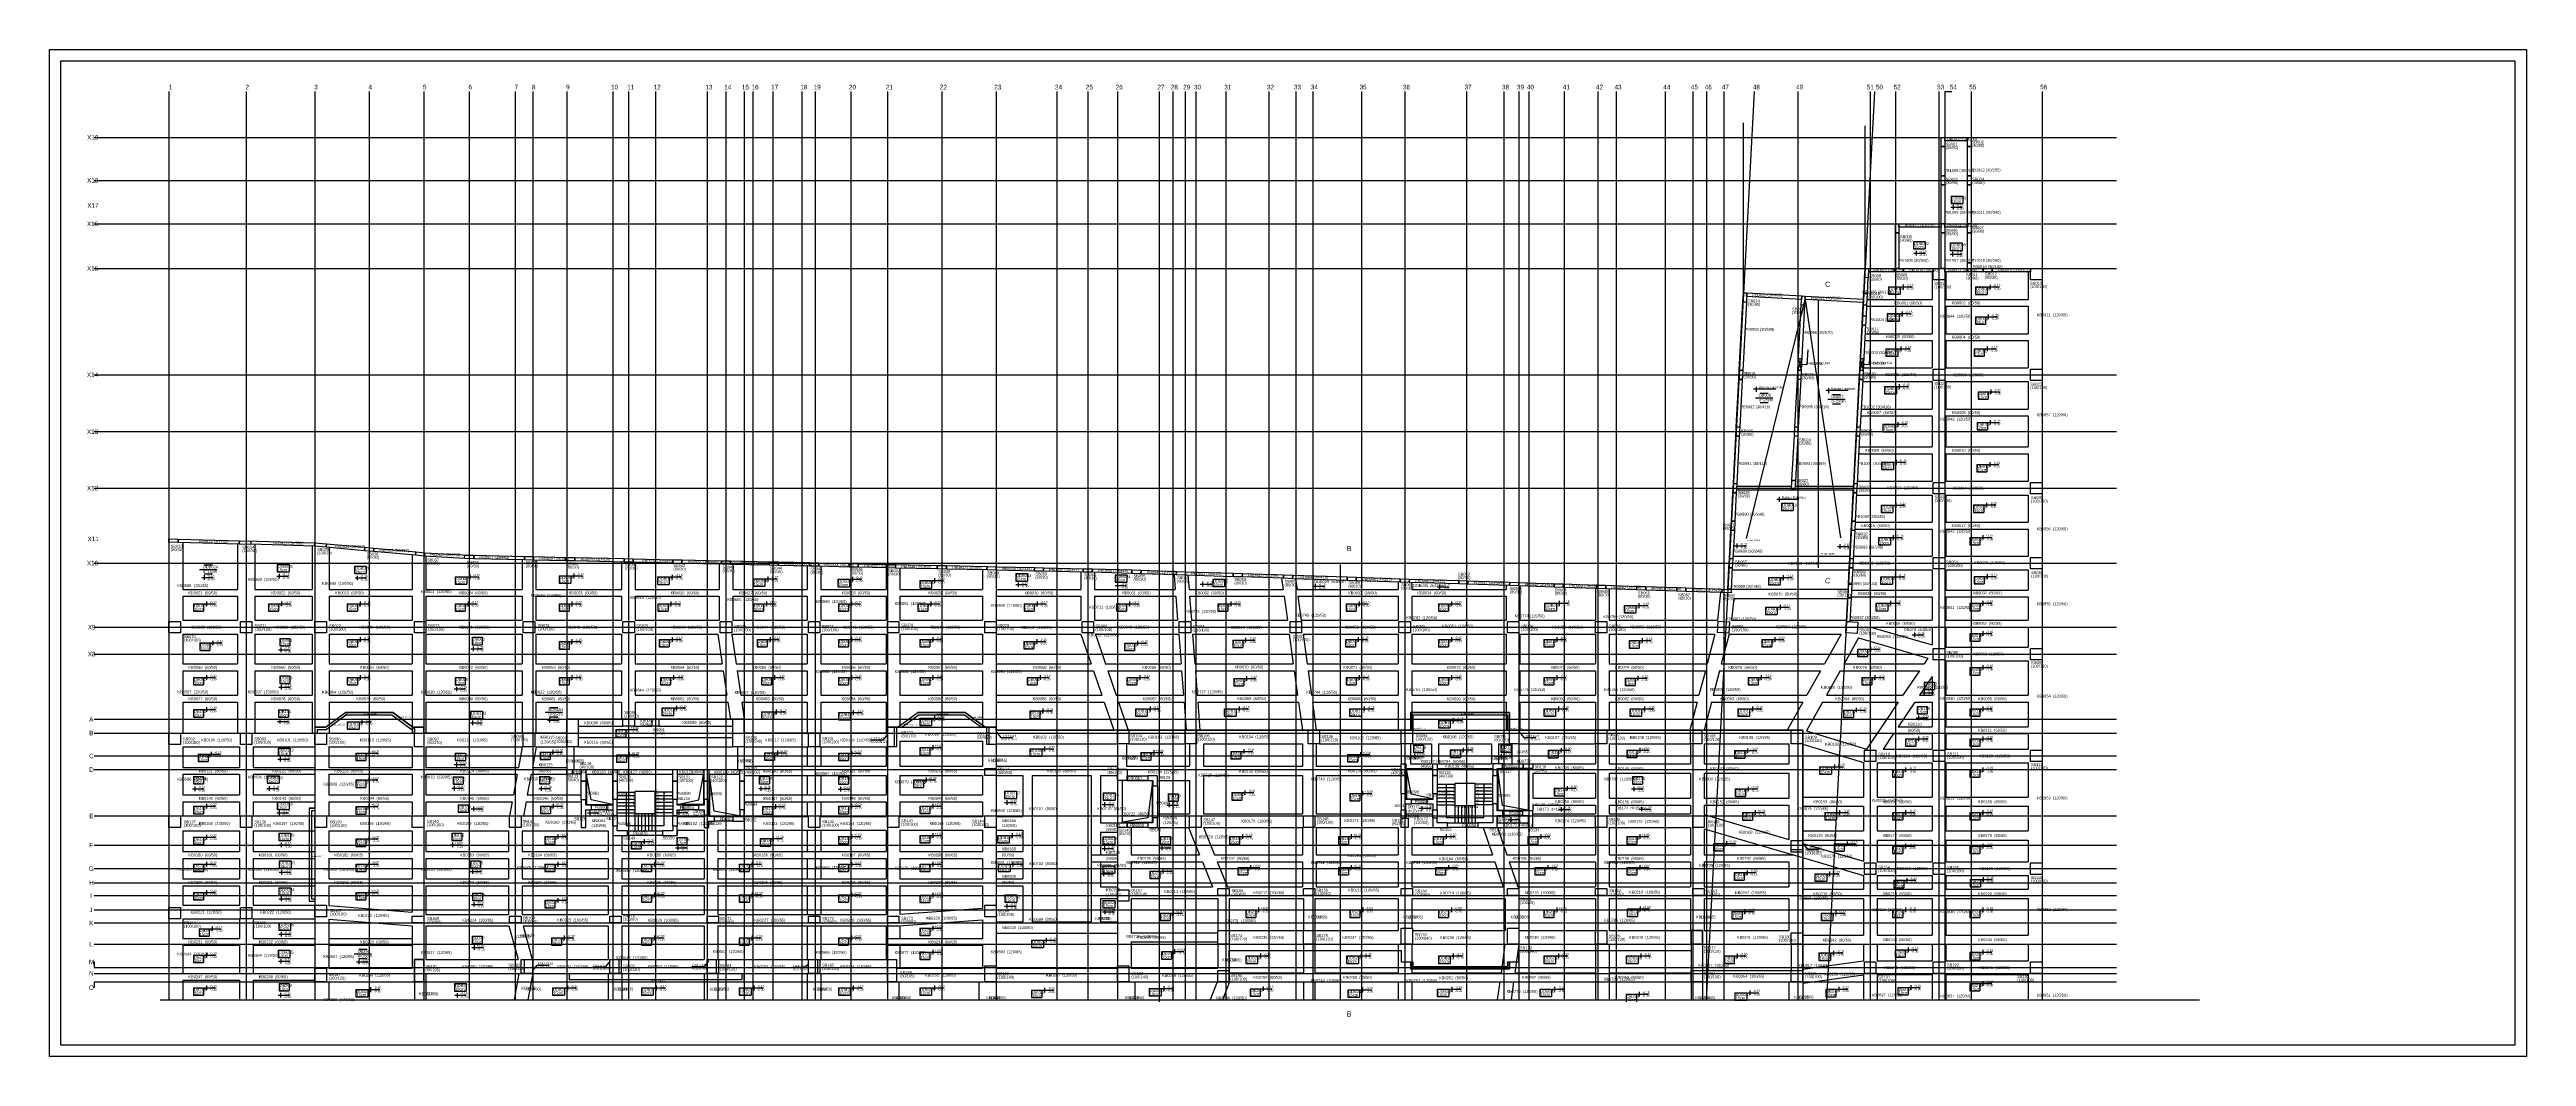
# Model space of a CAD drawing. Header units: millimetres. Extents: x -647929 to -626295, y -75378 to -66578.
import ezdxf

# ---------------------------------------------------------------- set-up
doc = ezdxf.new("R2010")
doc.units = ezdxf.units.MM
for name, color, linetype in [('KM Aks', 7, 'Continuous'), ('KM Döşeme Markası', 7, 'Continuous'), ('KM Döşeme Şaft', 7, 'Continuous'), ('KM Düşük Döşeme Tarama', 7, 'Continuous'), ('KM Dış Ölçü 100', 7, 'Continuous'), ('KM Kesik', 7, 'Continuous'), ('KM Kesit Simge', 7, 'Continuous'), ('KM Kiriş', 7, 'Continuous'), ('KM Kiriş Markası', 7, 'Continuous'), ('KM Kolon', 7, 'Continuous'), ('KM Kolon Markası', 7, 'Continuous'), ('KM Perde', 7, 'Continuous'), ('KM Perde Markası', 7, 'Continuous'), ('LGP-SLAB2', 7, 'Continuous'), ('REBAR_DET2', 7, 'Continuous'), ('REBAR_DET3', 7, 'Continuous'), ('SLAB3', 7, 'Continuous'), ('TABLO', 7, 'Continuous'), ('VM Aks Markası', 7, 'Continuous'), ('VM Döşeme Kot Plan', 7, 'Continuous'), ('VM Döşeme Markası', 7, 'Continuous'), ('VM İç Ölçü 100', 7, 'Continuous'), ('VM Kiriş', 7, 'Continuous'), ('VM Kolon İzi', 7, 'Continuous'), ('VM Merdiven', 7, 'Continuous'), ('VM Merdiven Yazı', 7, 'Continuous'), ('VM Parapet', 7, 'Continuous'), ('VM Parapet Marka', 7, 'Continuous'), ('VM Perde', 7, 'Continuous'), ('yol 138', 7, 'Continuous')]:
    doc.layers.add(name, color=color, linetype=linetype)

msp = doc.modelspace()

# ---------------------------------------------------------------- linework, layer by layer
at = {"layer": 'KM Aks'}
for p, q in [((-646886, -66946), (-646886, -74884)), ((-646211, -66946), (-646211, -74884)), ((-645611, -66946), (-645611, -74884)), ((-645136, -66946), (-645136, -74884)), ((-644661, -66946), (-644661, -74884)), ((-644263, -66946), (-644263, -74884)), ((-643861, -66946), (-643861, -74884)), ((-643709, -66946), (-643709, -74884)), ((-643411, -66946), (-643411, -74884)), ((-643010, -66946), (-643010, -74884)), ((-642873, -66946), (-642873, -74884)), ((-642637, -66946), (-642637, -74884)), ((-642186, -66946), (-642186, -74884)), ((-642021, -66946), (-642021, -74884)), ((-641861, -66946), (-641861, -74884)), ((-641787, -66946), (-641787, -74884)), ((-641612, -66946), (-641612, -74884)), ((-641358, -66946), (-641358, -74884)), ((-641241, -66946), (-641241, -74884)), ((-640931, -66946), (-640931, -74884)), ((-640611, -66946), (-640611, -74884)), ((-640136, -66946), (-640136, -74884)), ((-639661, -66946), (-639661, -74884)), ((-639131, -66946), (-639131, -74884)), ((-638861, -66946), (-638861, -74884)), ((-638601, -66946), (-638601, -74884)), ((-638236, -66946), (-638236, -74899)), ((-638118, -66946), (-638118, -74884)), ((-638011, -66946), (-638011, -74884)), ((-637916, -66946), (-637916, -74884)), ((-637656, -66946), (-637656, -74884)), ((-637278, -66946), (-637278, -74884)), ((-637043, -66946), (-637043, -74884)), ((-636896, -66946), (-636896, -74884)), ((-636471, -66946), (-636471, -74884)), ((-636091, -66946), (-636091, -74884)), ((-635554, -66946), (-635554, -74884)), ((-635226, -66946), (-635226, -74884)), ((-635096, -66946), (-635096, -74884)), ((-635009, -66946), (-635009, -74884)), ((-634699, -66946), (-634699, -74884)), ((-634406, -66946), (-634406, -74884)), ((-634244, -66946), (-634244, -74884)), ((-633817, -66946), (-633817, -74884)), ((-633576, -66946), (-633576, -74884)), ((-633041, -66946), (-633460, -74884)), ((-633456, -66946), (-633456, -74884)), ((-633305, -66946), (-633305, -74884)), ((-632658, -66946), (-632658, -74884)), ((-631990, -66946), (-632408, -74884)), ((-632026, -66946), (-632026, -74884)), ((-631806, -66946), (-631806, -74884)), ((-631426, -66946), (-631426, -74884)), ((-631376, -66946), (-631376, -74884)), ((-631376, -66946), (-631314, -66946)), ((-631146, -66946), (-631146, -74884)), ((-630526, -66946), (-630526, -74884)), ((-647538, -67346), (-629875, -67346)), ((-647538, -67721), (-629875, -67721)), ((-647538, -68101), (-629875, -68101)), ((-647538, -68491), (-629875, -68491)), ((-647538, -69420), (-629875, -69420)), ((-647538, -69917), (-629875, -69917)), ((-647538, -70411), (-629875, -70411)), ((-647538, -71066), (-629875, -71066)), ((-647538, -71626), (-629875, -71626)), ((-647538, -71861), (-629875, -71861)), ((-647538, -72431), (-629875, -72431)), ((-647538, -72551), (-629875, -72551)), ((-647538, -72751), (-629875, -72751)), ((-647538, -72871), (-629875, -72871)), ((-647538, -73276), (-629875, -73276)), ((-647538, -73531), (-629875, -73531)), ((-647538, -73736), (-629875, -73736)), ((-647538, -73860), (-629875, -73860)), ((-647538, -73971), (-629875, -73971)), ((-647538, -74096), (-629875, -74096)), ((-647538, -74211), (-629875, -74211)), ((-647538, -74396), (-629875, -74396)), ((-647538, -74551), (-647538, -74601)), ((-647538, -74601), (-629875, -74601)), ((-647538, -74651), (-629875, -74651)), ((-647538, -74726), (-629875, -74726)), ((-647538, -74726), (-647538, -74776))]:
    msp.add_line(p, q, dxfattribs=at)
at = {"layer": 'KM Döşeme Şaft'}
for points in [[(-635851, -73126), (-636037, -73085), (-636078, -72865), (-636078, -73126)], [(-635018, -73226), (-635238, -73185), (-635279, -72869), (-635279, -73226)], [(-643013, -73176), (-643199, -73135), (-643240, -72915), (-643240, -73176)], [(-642445, -73176), (-642257, -73135), (-642216, -72916), (-642216, -73176)], [(-641905, -73276), (-642125, -73235), (-642166, -72918), (-642166, -73276)], [(-638296, -72977), (-638337, -73291), (-638557, -73331), (-638296, -73331)]]:
    msp.add_lwpolyline(points, close=True, dxfattribs=at)
at = {"layer": 'KM Düşük Döşeme Tarama'}
msp.add_lwpolyline([(-645611, -74726), (-644661, -74726), (-644661, -74651), (-643411, -74651), (-643411, -74726), (-641861, -74726), (-641861, -74651), (-640611, -74651), (-640611, -74726), (-637626, -74726), (-637626, -74451), (-636123, -74451), (-636122, -74551), (-636041, -74551), (-636041, -74611), (-635176, -74611), (-635176, -74551), (-635096, -74551), (-635096, -74451), (-633591, -74451), (-633591, -74726), (-632616, -74726), (-632616, -72526), (-635176, -72526), (-635176, -72371), (-636041, -72371), (-636041, -72526), (-639661, -72526), (-639661, -72501), (-639756, -72501), (-639931, -72371), (-640341, -72371), (-640516, -72501), (-640611, -72501), (-640611, -72551), (-641861, -72551), (-641861, -72431), (-643411, -72431), (-643411, -72551), (-644661, -72551), (-644661, -72501), (-644756, -72501), (-644931, -72371), (-645341, -72371), (-645516, -72501), (-645611, -72501), (-645611, -73209), (-645661, -73209), (-645661, -74019), (-645611, -74019), (-645611, -74726)], dxfattribs=at)
at = {"layer": 'KM Dış Ölçü 100'}
for p, q in [((-633134, -68704), (-633134, -67218)), ((-632071, -68491), (-632071, -67246))]:
    msp.add_line(p, q, dxfattribs=at)
at = {"layer": 'KM Kesik'}
msp.add_line((-646962, -74884), (-629151, -74884), dxfattribs=at)
at = {"layer": 'KM Kesit Simge'}
for p, q in [((-632477, -71108), (-632477, -68769)), ((-636654, -74884), (-636654, -71079))]:
    msp.add_line(p, q, dxfattribs=at)
at = {"layer": 'KM Kiriş'}
for p, q in [((-631486, -68521), (-631486, -68761)), ((-631366, -68521), (-631366, -68761)), ((-630646, -68521), (-630646, -68761)), ((-632055, -68761), (-631486, -68761)), ((-631366, -68761), (-630646, -68761)), ((-630526, -68591), (-630526, -68821)), ((-630526, -68761), (-630526, -69121)), ((-632059, -68821), (-631486, -68821)), ((-631486, -68821), (-631486, -69061)), ((-631366, -68821), (-630646, -68821)), ((-631366, -68821), (-631366, -69061)), ((-630646, -68821), (-630646, -69061)), ((-632074, -69121), (-631486, -69121)), ((-632071, -69061), (-631486, -69061)), ((-631486, -69121), (-631486, -69360)), ((-631366, -69061), (-630646, -69061)), ((-631366, -69121), (-630646, -69121)), ((-631366, -69121), (-631366, -69360)), ((-630646, -69121), (-630646, -69360)), ((-630526, -69061), (-630526, -69370)), ((-632087, -69360), (-631486, -69360)), ((-631366, -69360), (-630646, -69360)), ((-632093, -69480), (-631486, -69480)), ((-631486, -69480), (-631486, -69720)), ((-631366, -69480), (-630646, -69480)), ((-631366, -69480), (-631366, -69720)), ((-630646, -69480), (-630646, -69720)), ((-630526, -69470), (-630526, -69780)), ((-632109, -69780), (-631486, -69780)), ((-632106, -69720), (-631486, -69720)), ((-631486, -69780), (-631486, -70050)), ((-631366, -69720), (-630646, -69720)), ((-631366, -69780), (-630646, -69780)), ((-631366, -69780), (-631366, -70050)), ((-630646, -69780), (-630646, -70050)), ((-630526, -69720), (-630526, -70110)), ((-632123, -70050), (-631486, -70050)), ((-631366, -70050), (-630646, -70050)), ((-630526, -70050), (-630526, -70361)), ((-632127, -70110), (-631486, -70110)), ((-631486, -70110), (-631486, -70351)), ((-631366, -70110), (-630646, -70110)), ((-631366, -70110), (-631366, -70351)), ((-630646, -70110), (-630646, -70351)), ((-632146, -70471), (-631486, -70471)), ((-632139, -70351), (-631486, -70351)), ((-631486, -70471), (-631486, -70709)), ((-631366, -70351), (-630646, -70351)), ((-631366, -70471), (-630646, -70471)), ((-631366, -70471), (-631366, -70709)), ((-630646, -70471), (-630646, -70709)), ((-630526, -70461), (-630526, -70769)), ((-633239, -70699), (-633239, -70699)), ((-632158, -70709), (-631486, -70709)), ((-631366, -70709), (-630646, -70709)), ((-630526, -70709), (-630526, -71016)), ((-646886, -70884), (-646886, -71356)), ((-646766, -70887), (-646766, -71296)), ((-646286, -70900), (-646286, -71296)), ((-646136, -70902), (-646136, -71296)), ((-645636, -70918), (-645636, -71296)), ((-645486, -70930), (-645486, -71296)), ((-632161, -70769), (-631486, -70769)), ((-631486, -70769), (-631486, -71006)), ((-631366, -70769), (-630646, -70769)), ((-631366, -70769), (-631366, -71006)), ((-630646, -70769), (-630646, -71006)), ((-644761, -70995), (-644761, -71296)), ((-644641, -71005), (-644641, -71296)), ((-643801, -71037), (-643801, -71296)), ((-643681, -71040), (-643681, -71296)), ((-642933, -71056), (-642933, -71296)), ((-642813, -71059), (-642813, -71296)), ((-642081, -71075), (-642081, -71296)), ((-641961, -71078), (-641961, -71296)), ((-641311, -71092), (-641311, -71296)), ((-641191, -71094), (-641191, -71296)), ((-640621, -71107), (-640621, -71296)), ((-640501, -71110), (-640501, -71296)), ((-639781, -71125), (-639781, -71296)), ((-639661, -71128), (-639661, -71296)), ((-638921, -71144), (-638921, -71296)), ((-638801, -71146), (-638801, -71296)), ((-638107, -71168), (-638097, -71296)), ((-637986, -71172), (-637976, -71296)), ((-633232, -71126), (-632210, -71126)), ((-633225, -71006), (-632204, -71006)), ((-632180, -71126), (-631486, -71126)), ((-632174, -71006), (-631486, -71006)), ((-631486, -71126), (-631486, -71301)), ((-631366, -71006), (-630646, -71006)), ((-631366, -71126), (-630646, -71126)), ((-631366, -71126), (-631366, -71301)), ((-630646, -71126), (-630646, -71301)), ((-630526, -71116), (-630526, -71361)), ((-646886, -71296), (-646886, -71576)), ((-646766, -71296), (-646286, -71296)), ((-646766, -71356), (-646286, -71356)), ((-646766, -71356), (-646766, -71566)), ((-646286, -71356), (-646286, -71566)), ((-646136, -71296), (-645636, -71296)), ((-646136, -71356), (-645636, -71356)), ((-646136, -71356), (-646136, -71566)), ((-645636, -71356), (-645636, -71566)), ((-645486, -71296), (-644761, -71296)), ((-645486, -71356), (-644761, -71356)), ((-645486, -71356), (-645486, -71566)), ((-644761, -71356), (-644761, -71566)), ((-644641, -71296), (-643801, -71296)), ((-644641, -71356), (-643801, -71356)), ((-644641, -71356), (-644641, -71566)), ((-643801, -71356), (-643801, -71566)), ((-643681, -71296), (-642933, -71296)), ((-643681, -71356), (-642933, -71356)), ((-643681, -71356), (-643681, -71566)), ((-642933, -71356), (-642933, -71566)), ((-642813, -71296), (-642081, -71296)), ((-642813, -71356), (-642081, -71356)), ((-642813, -71356), (-642813, -71566)), ((-642081, -71356), (-642081, -71566)), ((-641961, -71296), (-641311, -71296)), ((-641961, -71356), (-641311, -71356)), ((-641961, -71356), (-641961, -71566)), ((-641311, -71356), (-641311, -71566)), ((-641191, -71296), (-640621, -71296)), ((-641191, -71356), (-640621, -71356)), ((-641191, -71356), (-641191, -71566)), ((-640621, -71356), (-640621, -71566)), ((-640501, -71296), (-639781, -71296)), ((-640501, -71356), (-639781, -71356)), ((-640501, -71356), (-640501, -71566)), ((-639781, -71356), (-639781, -71566)), ((-639661, -71296), (-638921, -71296)), ((-639661, -71356), (-638921, -71356)), ((-639661, -71356), (-639661, -71566)), ((-638921, -71356), (-638921, -71566)), ((-638801, -71296), (-638097, -71296)), ((-638801, -71356), (-638092, -71356)), ((-638801, -71356), (-638801, -71566)), ((-638092, -71356), (-638076, -71566)), ((-637976, -71296), (-637154, -71296)), ((-637972, -71356), (-637146, -71356)), ((-637972, -71356), (-637955, -71566)), ((-637168, -71198), (-637154, -71296)), ((-637146, -71356), (-637117, -71566)), ((-637046, -71202), (-637033, -71296)), ((-637033, -71296), (-636151, -71296)), ((-637025, -71356), (-636151, -71356)), ((-637025, -71356), (-636996, -71566)), ((-636151, -71231), (-636151, -71296)), ((-636151, -71356), (-636151, -71566)), ((-636031, -71235), (-636031, -71296)), ((-636031, -71296), (-635206, -71296)), ((-636031, -71356), (-635206, -71356)), ((-636031, -71356), (-636031, -71566)), ((-635206, -71262), (-635206, -71296)), ((-635206, -71356), (-635206, -71566)), ((-635086, -71266), (-635086, -71356)), ((-635086, -71296), (-635086, -71566)), ((-634426, -71287), (-634426, -71566)), ((-634306, -71291), (-634306, -71566)), ((-633334, -71323), (-633359, -71566)), ((-633241, -71295), (-632219, -71295)), ((-633219, -71375), (-633239, -71566)), ((-633219, -71375), (-632223, -71375)), ((-632193, -71361), (-631486, -71361)), ((-632190, -71301), (-631486, -71301)), ((-631486, -71361), (-631486, -71566)), ((-631366, -71301), (-630646, -71301)), ((-631366, -71361), (-630646, -71361)), ((-631366, -71361), (-631366, -71566)), ((-630646, -71361), (-630646, -71566)), ((-630526, -71301), (-630526, -71626)), ((-646766, -71566), (-646286, -71566)), ((-646136, -71566), (-645636, -71566)), ((-645486, -71566), (-644761, -71566)), ((-644641, -71566), (-643801, -71566)), ((-643681, -71566), (-642933, -71566)), ((-642813, -71566), (-642081, -71566)), ((-641961, -71566), (-641311, -71566)), ((-641191, -71566), (-640621, -71566)), ((-640501, -71566), (-639781, -71566)), ((-639661, -71566), (-638921, -71566)), ((-638801, -71566), (-638076, -71566)), ((-637955, -71566), (-637117, -71566)), ((-636996, -71566), (-636151, -71566)), ((-636031, -71566), (-635206, -71566)), ((-635086, -71566), (-634426, -71566)), ((-634306, -71566), (-633359, -71566)), ((-633239, -71566), (-632233, -71566)), ((-632203, -71566), (-631486, -71566)), ((-631366, -71566), (-630646, -71566)), ((-630526, -71566), (-630526, -71811)), ((-646886, -71676), (-646886, -72006)), ((-646766, -71686), (-646286, -71686)), ((-646766, -71686), (-646766, -71946)), ((-646286, -71686), (-646286, -71946)), ((-646136, -71686), (-645636, -71686)), ((-646136, -71686), (-646136, -71946)), ((-645636, -71686), (-645636, -71946)), ((-645486, -71686), (-644761, -71686)), ((-645486, -71686), (-645486, -71946)), ((-644761, -71686), (-644761, -71946)), ((-644641, -71686), (-643801, -71686)), ((-644641, -71686), (-644641, -71946)), ((-643801, -71686), (-643801, -71946)), ((-643681, -71686), (-642933, -71686)), ((-643681, -71686), (-643681, -71946)), ((-642933, -71686), (-642933, -71946)), ((-642813, -71686), (-642091, -71686)), ((-642813, -71686), (-642813, -71946)), ((-642091, -71686), (-642053, -71946)), ((-641969, -71686), (-641311, -71686)), ((-641969, -71686), (-641932, -71946)), ((-641311, -71686), (-641311, -71946)), ((-641191, -71686), (-640621, -71686)), ((-641191, -71686), (-641191, -71946)), ((-640621, -71686), (-640621, -71946)), ((-640501, -71686), (-639781, -71686)), ((-640501, -71686), (-640501, -71946)), ((-639781, -71686), (-639781, -71946)), ((-639661, -71686), (-638921, -71686)), ((-639661, -71686), (-639661, -71946)), ((-638921, -71686), (-638832, -71946)), ((-638794, -71686), (-638066, -71686)), ((-638794, -71686), (-638705, -71946)), ((-638066, -71686), (-638046, -71946)), ((-637946, -71686), (-637101, -71686)), ((-637946, -71686), (-637926, -71946)), ((-637101, -71686), (-637066, -71946)), ((-636980, -71686), (-636151, -71686)), ((-636980, -71686), (-636944, -71946)), ((-636151, -71686), (-636151, -71946)), ((-636031, -71686), (-635206, -71686)), ((-636031, -71686), (-636031, -71946)), ((-635206, -71686), (-635206, -71946)), ((-635086, -71686), (-634426, -71686)), ((-635086, -71686), (-635086, -71946)), ((-634426, -71686), (-634426, -71946)), ((-634306, -71686), (-633383, -71686)), ((-634306, -71686), (-634306, -71946)), ((-633383, -71686), (-633451, -71946)), ((-633259, -71686), (-633327, -71946)), ((-633259, -71686), (-632281, -71686)), ((-632281, -71686), (-632427, -71946)), ((-632128, -71720), (-632255, -71946)), ((-632128, -71720), (-631522, -71896)), ((-632021, -71626), (-631486, -71781)), ((-632021, -71626), (-631486, -71626)), ((-631486, -71626), (-631486, -71781)), ((-631366, -71626), (-630646, -71626)), ((-631366, -71626), (-631366, -71801)), ((-631366, -71801), (-630646, -71801)), ((-630646, -71626), (-630646, -71801)), ((-646886, -71946), (-646886, -72281)), ((-646766, -71946), (-646286, -71946)), ((-646766, -72006), (-646286, -72006)), ((-646766, -72006), (-646766, -72221)), ((-646286, -72006), (-646286, -72221)), ((-646136, -71946), (-645636, -71946)), ((-646136, -72006), (-645636, -72006)), ((-646136, -72006), (-646136, -72221)), ((-645636, -72006), (-645636, -72221)), ((-645486, -71946), (-644761, -71946)), ((-645486, -72006), (-644761, -72006)), ((-645486, -72006), (-645486, -72221)), ((-644761, -72006), (-644761, -72221)), ((-644641, -71946), (-643801, -71946)), ((-644641, -72006), (-643801, -72006)), ((-644641, -72006), (-644641, -72221)), ((-643801, -72006), (-643801, -72221)), ((-643681, -71946), (-642933, -71946)), ((-643681, -72006), (-642933, -72006)), ((-643681, -72006), (-643681, -72221)), ((-642933, -72006), (-642933, -72221)), ((-642813, -71946), (-642053, -71946)), ((-642813, -72006), (-642044, -72006)), ((-642813, -72006), (-642813, -72221)), ((-642044, -72006), (-642013, -72221)), ((-641932, -71946), (-641311, -71946)), ((-641923, -72006), (-641311, -72006)), ((-641923, -72006), (-641891, -72221)), ((-641311, -72006), (-641311, -72221)), ((-641191, -71946), (-640621, -71946)), ((-641191, -72006), (-640621, -72006)), ((-641191, -72006), (-641191, -72221)), ((-640621, -72006), (-640621, -72221)), ((-640501, -71946), (-639781, -71946)), ((-640501, -72006), (-639781, -72006)), ((-640501, -72006), (-640501, -72221)), ((-639781, -72006), (-639781, -72221)), ((-639661, -71946), (-638832, -71946)), ((-639661, -72006), (-638812, -72006)), ((-639661, -72006), (-639661, -72221)), ((-638812, -72006), (-638738, -72221)), ((-638705, -71946), (-638046, -71946)), ((-638685, -72006), (-638041, -72006)), ((-638685, -72006), (-638612, -72221)), ((-638041, -72006), (-638025, -72221)), ((-637926, -71946), (-637066, -71946)), ((-637921, -72006), (-637057, -72006)), ((-637921, -72006), (-637904, -72221)), ((-637057, -72006), (-637028, -72221)), ((-636944, -71946), (-636151, -71946)), ((-636936, -72006), (-636151, -72006)), ((-636936, -72006), (-636907, -72221)), ((-636151, -72006), (-636151, -72221)), ((-636031, -71946), (-635206, -71946)), ((-636031, -72006), (-635206, -72006)), ((-636031, -72006), (-636031, -72221)), ((-635206, -72006), (-635206, -72221)), ((-635086, -71946), (-634426, -71946)), ((-635086, -72006), (-634426, -72006)), ((-635086, -72006), (-635086, -72221)), ((-634426, -72006), (-634426, -72221)), ((-634306, -71946), (-633451, -71946)), ((-634306, -72006), (-633466, -72006)), ((-634306, -72006), (-634306, -72221)), ((-633466, -72006), (-633522, -72221)), ((-633342, -72006), (-633398, -72221)), ((-633342, -72006), (-632460, -72006)), ((-633327, -71946), (-632427, -71946)), ((-632460, -72006), (-632581, -72221)), ((-632288, -72006), (-632409, -72221)), ((-632288, -72006), (-631596, -72006)), ((-632255, -71946), (-631555, -71946)), ((-631596, -72006), (-631741, -72221)), ((-631522, -71896), (-631555, -71946)), ((-631366, -71921), (-630646, -71921)), ((-631366, -71921), (-631366, -72221)), ((-630646, -71921), (-630646, -72221)), ((-630526, -71911), (-630526, -72281)), ((-646886, -72221), (-646886, -72551)), ((-646766, -72221), (-646286, -72221)), ((-646136, -72221), (-645636, -72221)), ((-645486, -72221), (-644761, -72221)), ((-644641, -72221), (-643801, -72221)), ((-643681, -72221), (-642933, -72221)), ((-642813, -72221), (-642013, -72221)), ((-641891, -72221), (-641311, -72221)), ((-641191, -72221), (-640621, -72221)), ((-640501, -72221), (-639781, -72221)), ((-639661, -72221), (-638738, -72221)), ((-638612, -72221), (-638025, -72221)), ((-637904, -72221), (-637028, -72221)), ((-636907, -72221), (-636151, -72221)), ((-636031, -72221), (-635206, -72221)), ((-635086, -72221), (-634426, -72221)), ((-634306, -72221), (-633522, -72221)), ((-633398, -72221), (-632581, -72221)), ((-632409, -72221), (-631741, -72221)), ((-631486, -72058), (-631596, -72221)), ((-631596, -72221), (-631486, -72221)), ((-631486, -72058), (-631486, -72221)), ((-631366, -72221), (-630646, -72221)), ((-630526, -72221), (-630526, -72556)), ((-646766, -72281), (-646286, -72281)), ((-646766, -72281), (-646766, -72551)), ((-646286, -72281), (-646286, -72551)), ((-646136, -72281), (-645636, -72281)), ((-646136, -72281), (-646136, -72551)), ((-645636, -72281), (-645636, -72551)), ((-645486, -72281), (-644761, -72281)), ((-645486, -72281), (-645486, -72551)), ((-644761, -72281), (-644761, -72551)), ((-644641, -72281), (-643801, -72281)), ((-644641, -72281), (-644641, -72551)), ((-643801, -72281), (-643801, -72551)), ((-643681, -72281), (-642933, -72281)), ((-643681, -72281), (-643681, -72551)), ((-643411, -72431), (-642933, -72431)), ((-643311, -72431), (-642921, -72431)), ((-642933, -72281), (-642933, -72431)), ((-642821, -72431), (-642666, -72431)), ((-642813, -72281), (-642004, -72281)), ((-642813, -72281), (-642813, -72431)), ((-642606, -72431), (-641961, -72431)), ((-642004, -72281), (-641982, -72431)), ((-641883, -72281), (-641311, -72281)), ((-641883, -72281), (-641861, -72431)), ((-641311, -72281), (-641311, -72551)), ((-641191, -72281), (-640621, -72281)), ((-641191, -72281), (-641191, -72551)), ((-640621, -72281), (-640621, -72551)), ((-640501, -72281), (-639781, -72281)), ((-640501, -72281), (-640501, -72501)), ((-639781, -72281), (-639781, -72501)), ((-639661, -72281), (-638718, -72281)), ((-639661, -72281), (-639661, -72501)), ((-638718, -72281), (-638634, -72526)), ((-638591, -72281), (-638020, -72281)), ((-638591, -72281), (-638507, -72526)), ((-638020, -72281), (-638001, -72526)), ((-637900, -72281), (-637020, -72281)), ((-637900, -72281), (-637881, -72526)), ((-637020, -72281), (-636986, -72526)), ((-636899, -72281), (-636151, -72281)), ((-636899, -72281), (-636865, -72526)), ((-636151, -72281), (-636151, -72526)), ((-636031, -72281), (-635206, -72281)), ((-636031, -72281), (-636031, -72526)), ((-635206, -72281), (-635206, -72526)), ((-635086, -72281), (-634426, -72281)), ((-635086, -72281), (-635086, -72526)), ((-634426, -72281), (-634426, -72526)), ((-634306, -72281), (-633538, -72281)), ((-634306, -72281), (-634306, -72526)), ((-633538, -72281), (-633601, -72526)), ((-633414, -72281), (-633477, -72526)), ((-633414, -72281), (-632614, -72281)), ((-632614, -72281), (-632752, -72526)), ((-632442, -72281), (-632584, -72533)), ((-632442, -72281), (-631781, -72281)), ((-631781, -72281), (-631967, -72556)), ((-631637, -72281), (-631781, -72496)), ((-631637, -72281), (-631486, -72281)), ((-631486, -72281), (-631486, -72496)), ((-631366, -72281), (-630646, -72281)), ((-631366, -72281), (-631366, -72496)), ((-630646, -72281), (-630646, -72496)), ((-646886, -72651), (-646886, -72911)), ((-646766, -72551), (-646286, -72551)), ((-646766, -72671), (-646271, -72671)), ((-646766, -72671), (-646766, -72851)), ((-646271, -72671), (-646271, -72851)), ((-646151, -72671), (-645611, -72671)), ((-646151, -72671), (-646151, -72851)), ((-646136, -72551), (-645636, -72551)), ((-645611, -72651), (-645611, -72911)), ((-645511, -72551), (-644741, -72551)), ((-645491, -72671), (-644761, -72671)), ((-645491, -72671), (-645491, -72851)), ((-644761, -72671), (-644761, -72851)), ((-644661, -72551), (-643771, -72551)), ((-644641, -72671), (-643802, -72671)), ((-644641, -72671), (-644641, -72851)), ((-643802, -72671), (-643834, -72851)), ((-643680, -72671), (-643712, -72851)), ((-643681, -72551), (-643411, -72551)), ((-643680, -72671), (-643411, -72671)), ((-643411, -72671), (-643411, -72851)), ((-643351, -72671), (-643351, -72871)), ((-643311, -72491), (-642921, -72491)), ((-643311, -72591), (-641961, -72591)), ((-643311, -72671), (-641961, -72671)), ((-642821, -72491), (-642666, -72491)), ((-642606, -72491), (-641961, -72491)), ((-641921, -72671), (-641921, -72871)), ((-641861, -72551), (-641301, -72551)), ((-641861, -72671), (-641301, -72671)), ((-641861, -72671), (-641861, -72841)), ((-641311, -72671), (-641311, -72841)), ((-641201, -72551), (-640611, -72551)), ((-641201, -72671), (-640621, -72671)), ((-641191, -72671), (-641191, -72841)), ((-640621, -72671), (-640621, -72841)), ((-640531, -72501), (-639741, -72501)), ((-640501, -72621), (-639781, -72621)), ((-640501, -72621), (-640501, -72841)), ((-639781, -72621), (-639781, -72841)), ((-639661, -72526), (-638634, -72526)), ((-639661, -72646), (-638601, -72646)), ((-639661, -72651), (-639661, -72861)), ((-638601, -72646), (-638601, -72866)), ((-638521, -72646), (-638521, -72841)), ((-638501, -72526), (-638011, -72526)), ((-638501, -72646), (-638011, -72646)), ((-637971, -72646), (-637971, -72841)), ((-637911, -72526), (-636936, -72526)), ((-637851, -72646), (-636986, -72646)), ((-637851, -72646), (-637851, -72841)), ((-636986, -72646), (-636986, -72841)), ((-636866, -72646), (-636866, -72841)), ((-636836, -72526), (-636123, -72526)), ((-636836, -72646), (-636123, -72646)), ((-636123, -72646), (-636123, -72821)), ((-636043, -72646), (-636043, -72821)), ((-636023, -72526), (-635798, -72526)), ((-636023, -72646), (-635858, -72646)), ((-635858, -72526), (-635176, -72526)), ((-635858, -72646), (-635858, -72821)), ((-635798, -72646), (-635334, -72646)), ((-635798, -72646), (-635798, -72821)), ((-635334, -72646), (-635334, -72821)), ((-635274, -72646), (-635176, -72646)), ((-635274, -72646), (-635274, -72821)), ((-635156, -72646), (-635156, -72821)), ((-635096, -72526), (-634426, -72526)), ((-635096, -72646), (-634426, -72646)), ((-635096, -72646), (-635096, -72821)), ((-634426, -72646), (-634426, -72821)), ((-634326, -72526), (-633576, -72526)), ((-634306, -72646), (-633596, -72646)), ((-634306, -72646), (-634306, -72821)), ((-633596, -72646), (-633596, -72821)), ((-633476, -72526), (-632716, -72526)), ((-633476, -72646), (-632736, -72646)), ((-633476, -72646), (-633476, -72821)), ((-632736, -72646), (-632736, -72821)), ((-632616, -72646), (-632616, -72901)), ((-632616, -72649), (-632086, -72809)), ((-632584, -72533), (-632058, -72692)), ((-631924, -72493), (-632058, -72692)), ((-631822, -72556), (-631913, -72691)), ((-631913, -72691), (-631486, -72691)), ((-631822, -72556), (-631486, -72556)), ((-631781, -72496), (-631486, -72496)), ((-631486, -72556), (-631486, -72691)), ((-631366, -72496), (-630646, -72496)), ((-631366, -72556), (-630646, -72556)), ((-631366, -72556), (-631366, -72691)), ((-631366, -72691), (-630646, -72691)), ((-630646, -72556), (-630646, -72691)), ((-630526, -72496), (-630526, -72701)), ((-646886, -72851), (-646886, -73151)), ((-646766, -72851), (-646271, -72851)), ((-646151, -72851), (-645611, -72851)), ((-645611, -72851), (-645611, -73151)), ((-645491, -72851), (-644761, -72851)), ((-644641, -72851), (-643834, -72851)), ((-643712, -72851), (-643411, -72851)), ((-643245, -72871), (-643010, -72871)), ((-642970, -72871), (-642486, -72871)), ((-642446, -72871), (-642211, -72871)), ((-642171, -72871), (-641921, -72871)), ((-641861, -72841), (-641191, -72841)), ((-641311, -72841), (-640621, -72841)), ((-640501, -72841), (-639781, -72841)), ((-639661, -72841), (-639347, -72841)), ((-639427, -72841), (-638750, -72841)), ((-638830, -72841), (-638601, -72841)), ((-638521, -72841), (-637971, -72841)), ((-637851, -72841), (-636986, -72841)), ((-636866, -72841), (-636123, -72841)), ((-636083, -72861), (-635848, -72861)), ((-636043, -72821), (-635858, -72821)), ((-635808, -72861), (-635324, -72861)), ((-635798, -72821), (-635334, -72821)), ((-635014, -72861), (-635014, -73181)), ((-634974, -72821), (-634426, -72821)), ((-634974, -72901), (-634426, -72901)), ((-634974, -72901), (-634974, -73121)), ((-634426, -72901), (-634426, -73121)), ((-634306, -72821), (-633596, -72821)), ((-634306, -72901), (-633596, -72901)), ((-634306, -72901), (-634306, -73121)), ((-633596, -72901), (-633596, -73121)), ((-633476, -72821), (-632736, -72821)), ((-633476, -72901), (-632736, -72901)), ((-633476, -72901), (-633476, -73121)), ((-632736, -72901), (-632736, -73121)), ((-632616, -72821), (-632616, -73191)), ((-632086, -72809), (-632086, -73111)), ((-631966, -72811), (-631486, -72811)), ((-631966, -72811), (-631966, -73111)), ((-631486, -72811), (-631486, -73111)), ((-631366, -72811), (-630646, -72811)), ((-631366, -72811), (-631366, -73111)), ((-630646, -72811), (-630646, -73111)), ((-630526, -72801), (-630526, -73191)), ((-646766, -72911), (-646271, -72911)), ((-646766, -72911), (-646766, -73091)), ((-646766, -73091), (-646271, -73091)), ((-646271, -72911), (-646271, -73091)), ((-646151, -72911), (-645611, -72911)), ((-646151, -72911), (-646151, -73091)), ((-646151, -73091), (-645611, -73091)), ((-645491, -72911), (-644761, -72911)), ((-645491, -72911), (-645491, -73091)), ((-645491, -73091), (-644761, -73091)), ((-644761, -72911), (-644761, -73091)), ((-644641, -72911), (-643845, -72911)), ((-644641, -72911), (-644641, -73091)), ((-644641, -73091), (-643878, -73091)), ((-643845, -72911), (-643878, -73091)), ((-643723, -72911), (-643756, -73091)), ((-643756, -73091), (-643285, -73091)), ((-643723, -72911), (-643411, -72911)), ((-643245, -72911), (-643010, -72911)), ((-642970, -72911), (-642486, -72911)), ((-642446, -72911), (-642211, -72911)), ((-642171, -72911), (-641901, -72911)), ((-641861, -72921), (-641191, -72921)), ((-641861, -73091), (-641191, -73091)), ((-641311, -72921), (-640621, -72921)), ((-641311, -72921), (-641311, -73091)), ((-641311, -73091), (-640621, -73091)), ((-641191, -72921), (-641191, -73091)), ((-640621, -72921), (-640621, -73091)), ((-640501, -72921), (-639781, -72921)), ((-640501, -72921), (-640501, -73091)), ((-640501, -73091), (-639781, -73091)), ((-639781, -72921), (-639781, -73091)), ((-639661, -72921), (-639427, -72921)), ((-639661, -72921), (-639661, -73151)), ((-639427, -72921), (-639427, -73281)), ((-639347, -72921), (-638830, -72921)), ((-639347, -72921), (-639347, -73401)), ((-638830, -72921), (-638830, -73336)), ((-638750, -72921), (-638601, -72921)), ((-638750, -72921), (-638750, -73336)), ((-638601, -72966), (-638601, -73336)), ((-638561, -72966), (-638561, -73336)), ((-638516, -72966), (-638291, -72966)), ((-638251, -72966), (-637971, -72966)), ((-637971, -72966), (-637971, -73256)), ((-637851, -72921), (-636986, -72921)), ((-637851, -72921), (-637851, -73256)), ((-636986, -72921), (-636986, -73256)), ((-636866, -72921), (-636123, -72921)), ((-636866, -72921), (-636866, -73256)), ((-635014, -73121), (-635014, -73231)), ((-634974, -73121), (-634426, -73121)), ((-634306, -73121), (-633596, -73121)), ((-633476, -73121), (-632736, -73121)), ((-632616, -73111), (-632086, -73111)), ((-632616, -73111), (-632616, -73486)), ((-631966, -73111), (-631486, -73111)), ((-631366, -73111), (-630646, -73111)), ((-630526, -73111), (-630526, -73486)), ((-646886, -73151), (-646886, -73276)), ((-646766, -73151), (-646271, -73151)), ((-646766, -73151), (-646766, -73276)), ((-646766, -73276), (-646271, -73276)), ((-646271, -73151), (-646271, -73276)), ((-646151, -73151), (-645611, -73151)), ((-646151, -73151), (-646151, -73276)), ((-646151, -73276), (-645611, -73276)), ((-645611, -73151), (-645611, -73276)), ((-645491, -73151), (-644761, -73151)), ((-645491, -73151), (-645491, -73276)), ((-645491, -73276), (-644761, -73276)), ((-644761, -73151), (-644761, -73276)), ((-644641, -73151), (-643889, -73151)), ((-644641, -73151), (-644641, -73276)), ((-644641, -73276), (-643911, -73276)), ((-643889, -73151), (-643911, -73276)), ((-643767, -73151), (-643789, -73276)), ((-643789, -73276), (-643285, -73276)), ((-643767, -73151), (-643285, -73151)), ((-643245, -73276), (-643010, -73276)), ((-642446, -73281), (-642211, -73281)), ((-642121, -73281), (-641301, -73281)), ((-641861, -73151), (-641191, -73151)), ((-641311, -73151), (-640621, -73151)), ((-641311, -73151), (-641311, -73281)), ((-641201, -73281), (-640621, -73281)), ((-641191, -73151), (-641191, -73281)), ((-640621, -73151), (-640621, -73281)), ((-640501, -73151), (-639781, -73151)), ((-640501, -73151), (-640501, -73281)), ((-640501, -73281), (-639781, -73281)), ((-639781, -73151), (-639781, -73281)), ((-639661, -73151), (-639661, -73276)), ((-639661, -73281), (-639427, -73281)), ((-639347, -73281), (-639347, -73646)), ((-638830, -73336), (-638830, -73616)), ((-638750, -73336), (-638601, -73336)), ((-638251, -73256), (-637971, -73256)), ((-637851, -73256), (-636986, -73256)), ((-636866, -73256), (-636123, -73256)), ((-636083, -73256), (-635848, -73256)), ((-635284, -73336), (-635014, -73336)), ((-635281, -73271), (-635281, -73336)), ((-634974, -73181), (-634426, -73181)), ((-634974, -73181), (-634974, -73231)), ((-634974, -73256), (-634426, -73256)), ((-634426, -73181), (-634426, -73256)), ((-634306, -73181), (-633596, -73181)), ((-634306, -73181), (-634306, -73256)), ((-634306, -73256), (-633596, -73256)), ((-633596, -73181), (-633596, -73256)), ((-633476, -73181), (-632736, -73181)), ((-633476, -73181), (-633476, -73264)), ((-633476, -73264), (-632736, -73480)), ((-632736, -73181), (-632736, -73480)), ((-632616, -73191), (-632086, -73191)), ((-632086, -73191), (-632086, -73406)), ((-631966, -73191), (-631486, -73191)), ((-631966, -73191), (-631966, -73406)), ((-631486, -73191), (-631486, -73406)), ((-631366, -73191), (-630646, -73191)), ((-631366, -73191), (-631366, -73406)), ((-630646, -73191), (-630646, -73406)), ((-646886, -73376), (-646886, -73646)), ((-646766, -73406), (-646271, -73406)), ((-646766, -73406), (-646766, -73586)), ((-646271, -73406), (-646271, -73586)), ((-646151, -73406), (-645611, -73406)), ((-646151, -73406), (-646151, -73586)), ((-645611, -73376), (-645611, -73646)), ((-645491, -73406), (-644761, -73406)), ((-645491, -73406), (-645491, -73586)), ((-644761, -73406), (-644761, -73586)), ((-644641, -73406), (-643921, -73406)), ((-644641, -73406), (-644641, -73586)), ((-643921, -73406), (-643921, -73586)), ((-643801, -73406), (-643265, -73406)), ((-643801, -73406), (-643801, -73586)), ((-643265, -73406), (-643050, -73406)), ((-643050, -73406), (-643050, -73586)), ((-642930, -73446), (-642930, -73586)), ((-642446, -73401), (-642211, -73401)), ((-642446, -73401), (-642446, -73446)), ((-642211, -73401), (-642211, -73586)), ((-642091, -73401), (-641191, -73401)), ((-642091, -73401), (-642091, -73586)), ((-641311, -73401), (-640621, -73401)), ((-641311, -73401), (-641311, -73586)), ((-641191, -73401), (-641191, -73586)), ((-640621, -73401), (-640621, -73586)), ((-640501, -73401), (-639781, -73401)), ((-640501, -73401), (-640501, -73586)), ((-639781, -73401), (-639781, -73586)), ((-639661, -73376), (-639661, -73646)), ((-639661, -73401), (-639427, -73401)), ((-639427, -73401), (-639427, -73586)), ((-638750, -73416), (-638601, -73416)), ((-638750, -73416), (-638750, -73616)), ((-638601, -73376), (-638601, -73616)), ((-638481, -73376), (-638481, -73616)), ((-638251, -73376), (-637981, -73376)), ((-637981, -73376), (-637884, -73616)), ((-637851, -73376), (-636986, -73376)), ((-637851, -73376), (-637754, -73616)), ((-636986, -73376), (-636986, -73616)), ((-636866, -73376), (-636151, -73376)), ((-636866, -73376), (-636866, -73616)), ((-636151, -73376), (-636151, -73616)), ((-636031, -73376), (-635848, -73376)), ((-636031, -73376), (-636031, -73616)), ((-635408, -73376), (-635326, -73616)), ((-635281, -73376), (-635014, -73376)), ((-635281, -73376), (-635200, -73616)), ((-634974, -73376), (-634426, -73376)), ((-634426, -73376), (-634426, -73616)), ((-634306, -73376), (-633596, -73376)), ((-634306, -73376), (-634306, -73616)), ((-633596, -73376), (-633596, -73616)), ((-633476, -73389), (-632698, -73616)), ((-633476, -73389), (-633476, -73616)), ((-632616, -73406), (-632086, -73406)), ((-632616, -73406), (-632616, -73491)), ((-632616, -73486), (-632086, -73486)), ((-632616, -73516), (-632086, -73671)), ((-632616, -73516), (-632616, -73996)), ((-632086, -73486), (-632086, -73671)), ((-631966, -73406), (-631486, -73406)), ((-631966, -73486), (-631486, -73486)), ((-631966, -73486), (-631966, -73676)), ((-631486, -73486), (-631486, -73676)), ((-631366, -73406), (-630646, -73406)), ((-631366, -73486), (-630646, -73486)), ((-631366, -73486), (-631366, -73676)), ((-630646, -73486), (-630646, -73676)), ((-630526, -73406), (-630526, -73686)), ((-646886, -73586), (-646886, -73886)), ((-646766, -73586), (-646271, -73586)), ((-646766, -73646), (-646271, -73646)), ((-646766, -73646), (-646766, -73826)), ((-646271, -73646), (-646271, -73826)), ((-646151, -73586), (-645611, -73586)), ((-646151, -73646), (-645611, -73646)), ((-646151, -73646), (-646151, -73826)), ((-645611, -73586), (-645611, -73886)), ((-645491, -73586), (-644761, -73586)), ((-645491, -73646), (-644761, -73646)), ((-645491, -73646), (-645491, -73826)), ((-644761, -73646), (-644761, -73826)), ((-644641, -73586), (-643921, -73586)), ((-644641, -73646), (-643921, -73646)), ((-644641, -73646), (-644641, -73826)), ((-643921, -73646), (-643921, -73826)), ((-643801, -73586), (-643050, -73586)), ((-643801, -73646), (-643050, -73646)), ((-643801, -73646), (-643801, -73826)), ((-643050, -73646), (-643050, -73826)), ((-642930, -73586), (-642211, -73586)), ((-642930, -73646), (-642211, -73646)), ((-642930, -73646), (-642930, -73826)), ((-642211, -73646), (-642211, -73826)), ((-642091, -73586), (-641191, -73586)), ((-642091, -73646), (-641191, -73646)), ((-642091, -73646), (-642091, -73826)), ((-641311, -73586), (-640621, -73586)), ((-641311, -73646), (-640621, -73646)), ((-641311, -73646), (-641311, -73826)), ((-641191, -73646), (-641191, -73826)), ((-640621, -73646), (-640621, -73826)), ((-640501, -73586), (-639781, -73586)), ((-640501, -73646), (-639781, -73646)), ((-640501, -73646), (-640501, -73826)), ((-639781, -73646), (-639781, -73826)), ((-639661, -73586), (-639427, -73586)), ((-639661, -73586), (-639661, -73886)), ((-639661, -73646), (-639427, -73646)), ((-639427, -73646), (-639427, -73826)), ((-639347, -73586), (-639347, -73886)), ((-638830, -73616), (-638601, -73616)), ((-638830, -73616), (-638830, -73996)), ((-638830, -73676), (-638601, -73676)), ((-638750, -73676), (-638750, -73896)), ((-638601, -73676), (-638601, -73921)), ((-638481, -73616), (-637884, -73616)), ((-638481, -73676), (-637860, -73676)), ((-638481, -73676), (-638481, -73896)), ((-637860, -73676), (-637771, -73896)), ((-637754, -73616), (-636986, -73616)), ((-637730, -73676), (-636986, -73676)), ((-637730, -73676), (-637641, -73896)), ((-636986, -73676), (-636986, -73896)), ((-636866, -73616), (-636151, -73616)), ((-636866, -73676), (-636151, -73676)), ((-636866, -73676), (-636866, -73896)), ((-636151, -73676), (-636151, -73896)), ((-636031, -73616), (-635326, -73616)), ((-636031, -73676), (-635306, -73676)), ((-636031, -73676), (-636031, -73896)), ((-635306, -73676), (-635231, -73896)), ((-635200, -73616), (-634426, -73616)), ((-635179, -73676), (-634426, -73676)), ((-635179, -73676), (-635104, -73896)), ((-634426, -73676), (-634426, -73896)), ((-634306, -73616), (-633596, -73616)), ((-634306, -73676), (-633596, -73676)), ((-634306, -73676), (-634306, -73896)), ((-633596, -73676), (-633596, -73896)), ((-633476, -73616), (-632699, -73616)), ((-633476, -73676), (-632736, -73676)), ((-633476, -73676), (-633476, -73896)), ((-632736, -73605), (-632086, -73796)), ((-632736, -73676), (-632736, -73896)), ((-631966, -73676), (-631486, -73676)), ((-631366, -73676), (-630646, -73676)), ((-646886, -73826), (-646886, -74076)), ((-646766, -73826), (-646271, -73826)), ((-646766, -73886), (-646271, -73886)), ((-646766, -73886), (-646766, -74056)), ((-646271, -73886), (-646271, -74056)), ((-646151, -73826), (-645611, -73826)), ((-646151, -73886), (-645611, -73886)), ((-646151, -73886), (-646151, -74056)), ((-645611, -73826), (-645611, -74056)), ((-645491, -73826), (-644761, -73826)), ((-645491, -73886), (-644761, -73886)), ((-645491, -73886), (-645491, -74058)), ((-644761, -73886), (-644761, -74116)), ((-644641, -73826), (-643921, -73826)), ((-644641, -73886), (-643921, -73886)), ((-644641, -73886), (-644641, -74136)), ((-643921, -73886), (-643921, -74136)), ((-643801, -73826), (-643050, -73826)), ((-643801, -73886), (-643050, -73886)), ((-643801, -73886), (-643801, -74136)), ((-643050, -73886), (-643050, -74136)), ((-642930, -73826), (-642211, -73826)), ((-642930, -73886), (-642211, -73886)), ((-642930, -73886), (-642930, -74136)), ((-642211, -73886), (-642211, -74136)), ((-642091, -73826), (-641191, -73826)), ((-642091, -73886), (-641191, -73886)), ((-642091, -73886), (-642091, -74136)), ((-641311, -73826), (-640621, -73826)), ((-641311, -73886), (-640621, -73886)), ((-641311, -73886), (-641311, -74136)), ((-641191, -73886), (-641191, -74136)), ((-640621, -73886), (-640621, -74136)), ((-640501, -73826), (-639781, -73826)), ((-640501, -73886), (-639781, -73886)), ((-640501, -73886), (-640501, -74135)), ((-639781, -73886), (-639781, -74082)), ((-639661, -73826), (-639427, -73826)), ((-639661, -73826), (-639661, -74056)), ((-639661, -73886), (-639427, -73886)), ((-639427, -73886), (-639427, -74201)), ((-639347, -73826), (-639347, -74201)), ((-638830, -73896), (-638830, -74201)), ((-638750, -73896), (-638601, -73896)), ((-638481, -73896), (-637771, -73896)), ((-637641, -73896), (-636986, -73896)), ((-636866, -73896), (-636151, -73896)), ((-636031, -73896), (-635231, -73896)), ((-635104, -73896), (-634426, -73896)), ((-634306, -73896), (-633596, -73896)), ((-633476, -73896), (-632736, -73896)), ((-632616, -73916), (-632086, -73916)), ((-632616, -73916), (-632616, -74296)), ((-632086, -73796), (-632086, -73916)), ((-631966, -73796), (-631486, -73796)), ((-631966, -73796), (-631966, -73916)), ((-631966, -73916), (-631486, -73916)), ((-631486, -73796), (-631486, -73916)), ((-631366, -73796), (-630646, -73796)), ((-631366, -73796), (-631366, -73916)), ((-631366, -73916), (-630646, -73916)), ((-630646, -73796), (-630646, -73916)), ((-630526, -73786), (-630526, -73996)), ((-630526, -73916), (-630526, -74396)), ((-646886, -74176), (-646886, -74406)), ((-646766, -74056), (-646271, -74056)), ((-646766, -74176), (-646271, -74176)), ((-646766, -74176), (-646766, -74346)), ((-646271, -74176), (-646271, -74346)), ((-646151, -74056), (-645611, -74056)), ((-646151, -74176), (-645611, -74176)), ((-646151, -74176), (-646151, -74346)), ((-645611, -74156), (-645611, -74406)), ((-645491, -74058), (-644761, -74116)), ((-645491, -74178), (-644761, -74236)), ((-645491, -74178), (-645491, -74406)), ((-644641, -74136), (-643921, -74136)), ((-643801, -74136), (-643050, -74136)), ((-642930, -74136), (-642211, -74136)), ((-642091, -74136), (-641191, -74136)), ((-641311, -74136), (-640621, -74136)), ((-640510, -74236), (-639781, -74183)), ((-640501, -74135), (-639781, -74082)), ((-639781, -74183), (-639781, -74301)), ((-639781, -74201), (-639781, -74346)), ((-639661, -74156), (-639661, -74301)), ((-639661, -74201), (-639427, -74201)), ((-639661, -74201), (-639661, -74406)), ((-639347, -74201), (-638830, -74201)), ((-638750, -73996), (-638601, -73996)), ((-638750, -73996), (-638750, -74201)), ((-638750, -74201), (-638601, -74201)), ((-638601, -74021), (-638601, -74301)), ((-638601, -74201), (-638601, -74376)), ((-638481, -73996), (-637726, -73996)), ((-638481, -73996), (-638481, -74301)), ((-638481, -74201), (-638481, -74296)), ((-637726, -73996), (-637726, -74276)), ((-637626, -73996), (-636976, -73996)), ((-637626, -73996), (-637626, -74276)), ((-636976, -73996), (-636976, -74276)), ((-636876, -73996), (-636151, -73996)), ((-636876, -73996), (-636876, -74276)), ((-636151, -73996), (-636151, -74276)), ((-636031, -73996), (-635216, -73996)), ((-636031, -73996), (-636031, -74256)), ((-635216, -73996), (-635216, -74276)), ((-635096, -73996), (-634426, -73996)), ((-635096, -73996), (-635096, -74256)), ((-634426, -73996), (-634426, -74276)), ((-634306, -73996), (-633596, -73996)), ((-634306, -73996), (-634306, -74276)), ((-633596, -73996), (-633596, -74276)), ((-633476, -73996), (-632736, -73996)), ((-633476, -73996), (-633476, -74276)), ((-632736, -73996), (-632736, -74276)), ((-632616, -73996), (-632086, -73996)), ((-632086, -73996), (-632086, -74316)), ((-631966, -73996), (-631486, -73996)), ((-631966, -73996), (-631966, -74316)), ((-631486, -73996), (-631486, -74316)), ((-631366, -73996), (-630646, -73996)), ((-631366, -73996), (-631366, -74316)), ((-630646, -73996), (-630646, -74316)), ((-646886, -74346), (-646886, -74651)), ((-646766, -74346), (-646271, -74346)), ((-646766, -74406), (-646271, -74406)), ((-646766, -74406), (-646766, -74651)), ((-646271, -74406), (-646271, -74651)), ((-646151, -74346), (-645611, -74346)), ((-646151, -74406), (-645611, -74406)), ((-646151, -74406), (-646151, -74651)), ((-645611, -74346), (-645611, -74606)), ((-645491, -74346), (-644761, -74346)), ((-645491, -74346), (-645491, -74606)), ((-645491, -74406), (-644761, -74406)), ((-644761, -74236), (-644761, -74406)), ((-644761, -74346), (-644761, -74606)), ((-644641, -74236), (-643916, -74236)), ((-644641, -74236), (-644641, -74406)), ((-644641, -74346), (-644641, -74531)), ((-643916, -74236), (-643837, -74531)), ((-643792, -74236), (-643050, -74236)), ((-643792, -74236), (-643713, -74531)), ((-643050, -74236), (-643050, -74531)), ((-642930, -74236), (-642211, -74236)), ((-642930, -74236), (-642930, -74531)), ((-642211, -74236), (-642211, -74531)), ((-642091, -74236), (-641191, -74236)), ((-642091, -74236), (-642091, -74531)), ((-641311, -74236), (-640510, -74236)), ((-641311, -74236), (-641311, -74531)), ((-641191, -74236), (-641191, -74531)), ((-640621, -74236), (-640621, -74406)), ((-640621, -74346), (-639781, -74346)), ((-640621, -74346), (-640621, -74531)), ((-640621, -74406), (-639781, -74406)), ((-640501, -74236), (-640501, -74346)), ((-640501, -74406), (-640501, -74606)), ((-639781, -74406), (-639781, -74606)), ((-639661, -74301), (-639347, -74301)), ((-639661, -74346), (-639661, -74586)), ((-639427, -74301), (-638750, -74301)), ((-638830, -74301), (-638601, -74301)), ((-638601, -74376), (-638601, -74586)), ((-638481, -74296), (-637726, -74296)), ((-638481, -74376), (-637726, -74376)), ((-638481, -74376), (-638481, -74606)), ((-637726, -74396), (-637726, -74606)), ((-637626, -74276), (-636976, -74276)), ((-637626, -74396), (-636956, -74396)), ((-637626, -74396), (-637626, -74626)), ((-636976, -74396), (-636976, -74646)), ((-636876, -74276), (-636151, -74276)), ((-636876, -74396), (-636123, -74396)), ((-636876, -74396), (-636876, -74646)), ((-636151, -74396), (-636151, -74646)), ((-636031, -74396), (-636031, -74646)), ((-636023, -74276), (-635216, -74276)), ((-636023, -74396), (-635196, -74396)), ((-635217, -74396), (-635251, -74646)), ((-635096, -74396), (-635130, -74646)), ((-635096, -74276), (-634426, -74276)), ((-635096, -74396), (-634426, -74396)), ((-634426, -74396), (-634426, -74726)), ((-634306, -74276), (-633596, -74276)), ((-634306, -74396), (-633591, -74396)), ((-634306, -74396), (-634306, -74726)), ((-633591, -74396), (-633591, -74626)), ((-633491, -74396), (-632716, -74396)), ((-633491, -74396), (-633491, -74626)), ((-633476, -74276), (-632736, -74276)), ((-632716, -74396), (-632716, -74626)), ((-632616, -74316), (-632086, -74316)), ((-632616, -74396), (-632086, -74396)), ((-632616, -74396), (-632616, -74626)), ((-632086, -74396), (-632086, -74542)), ((-631966, -74316), (-631486, -74316)), ((-631966, -74396), (-631486, -74396)), ((-631966, -74396), (-631966, -74541)), ((-631486, -74396), (-631486, -74541)), ((-631366, -74316), (-630646, -74316)), ((-631366, -74396), (-630646, -74396)), ((-631366, -74396), (-631366, -74541)), ((-630646, -74396), (-630646, -74541)), ((-630526, -74396), (-630526, -74551)), ((-645491, -74606), (-644761, -74606)), ((-644641, -74531), (-643837, -74531)), ((-643711, -74531), (-643050, -74531)), ((-642930, -74531), (-642211, -74531)), ((-642086, -74531), (-641301, -74531)), ((-641201, -74531), (-640611, -74531)), ((-640531, -74606), (-639781, -74606)), ((-639661, -74606), (-638601, -74606)), ((-638481, -74606), (-637726, -74606)), ((-633491, -74626), (-632716, -74626)), ((-632616, -74616), (-632086, -74542)), ((-631966, -74541), (-631486, -74541)), ((-631366, -74541), (-630646, -74541)), ((-646886, -74651), (-646886, -74884)), ((-646766, -74651), (-646271, -74651)), ((-646766, -74711), (-646271, -74711)), ((-646766, -74711), (-646766, -74884)), ((-646271, -74711), (-646271, -74884)), ((-646151, -74651), (-645611, -74651)), ((-646151, -74711), (-645611, -74711)), ((-646151, -74711), (-646151, -74884)), ((-645611, -74726), (-645611, -74884)), ((-645511, -74726), (-644741, -74726)), ((-645491, -74726), (-645491, -74884)), ((-644741, -74726), (-644741, -74884)), ((-644661, -74651), (-643811, -74651)), ((-644641, -74651), (-644641, -74884)), ((-643830, -74651), (-643872, -74884)), ((-643709, -74651), (-643750, -74884)), ((-643711, -74651), (-643050, -74651)), ((-643050, -74651), (-643050, -74884)), ((-642930, -74651), (-642211, -74651)), ((-642930, -74651), (-642930, -74884)), ((-642211, -74651), (-642211, -74884)), ((-642091, -74651), (-642091, -74884)), ((-642086, -74651), (-641301, -74651)), ((-641311, -74651), (-641311, -74884)), ((-641201, -74651), (-640611, -74651)), ((-641191, -74651), (-641191, -74884)), ((-640611, -74726), (-640611, -74884)), ((-640531, -74726), (-639761, -74726)), ((-640511, -74726), (-640511, -74884)), ((-639811, -74726), (-639811, -74884)), ((-639661, -74726), (-638601, -74726)), ((-639661, -74726), (-639661, -74884)), ((-638601, -74726), (-638601, -74884)), ((-638501, -74726), (-637726, -74726)), ((-638451, -74726), (-638451, -74884)), ((-637730, -74726), (-637793, -74884)), ((-637622, -74726), (-637685, -74884)), ((-637626, -74646), (-636976, -74646)), ((-637622, -74726), (-636976, -74726)), ((-636976, -74726), (-636976, -74884)), ((-636876, -74646), (-636151, -74646)), ((-636876, -74726), (-636151, -74726)), ((-636876, -74726), (-636876, -74884)), ((-636151, -74726), (-636151, -74884)), ((-636031, -74646), (-635251, -74646)), ((-636031, -74726), (-635262, -74726)), ((-636031, -74726), (-636031, -74884)), ((-635262, -74726), (-635284, -74884)), ((-635141, -74726), (-635163, -74884)), ((-635141, -74726), (-634426, -74726)), ((-635130, -74646), (-634426, -74646)), ((-634426, -74726), (-634426, -74884)), ((-634306, -74646), (-633591, -74646)), ((-634306, -74726), (-633591, -74726)), ((-634306, -74726), (-634306, -74884)), ((-633591, -74726), (-633591, -74884)), ((-633491, -74726), (-632716, -74726)), ((-633491, -74726), (-633491, -74884)), ((-632736, -74726), (-632736, -74884)), ((-632616, -74737), (-632086, -74663)), ((-632616, -74737), (-632616, -74884)), ((-632086, -74663), (-632086, -74884)), ((-631966, -74661), (-631486, -74661)), ((-631966, -74661), (-631966, -74884)), ((-631486, -74661), (-631486, -74884)), ((-631366, -74661), (-630646, -74661)), ((-631366, -74661), (-631366, -74884)), ((-630646, -74661), (-630646, -74884)), ((-630526, -74651), (-630526, -74884))]:
    msp.add_line(p, q, dxfattribs=at)
at = {"layer": 'KM Kolon'}
for points in [[(-631406, -67346), (-631376, -67346), (-631376, -67426), (-631406, -67426)], [(-631176, -67346), (-631146, -67346), (-631146, -67426), (-631176, -67426)], [(-631406, -67681), (-631376, -67681), (-631376, -67761), (-631406, -67761)], [(-631176, -67681), (-631146, -67681), (-631146, -67761), (-631176, -67761)], [(-631806, -68101), (-631776, -68101), (-631776, -68181), (-631806, -68181)], [(-631406, -68101), (-631376, -68101), (-631376, -68181), (-631406, -68181)], [(-631176, -68101), (-631146, -68101), (-631146, -68181), (-631176, -68181)], [(-632070, -68491), (-632040, -68493), (-632045, -68573), (-632075, -68571)], [(-631816, -68491), (-631736, -68491), (-631736, -68521), (-631816, -68521)], [(-631476, -68491), (-631376, -68491), (-631376, -68591), (-631476, -68591)], [(-631176, -68441), (-631146, -68441), (-631146, -68521), (-631176, -68521)], [(-631041, -68491), (-630961, -68491), (-630961, -68521), (-631041, -68521)], [(-630626, -68491), (-630526, -68491), (-630526, -68591), (-630626, -68591)], [(-633134, -68704), (-633104, -68705), (-633108, -68785), (-633138, -68784)], [(-632625, -68731), (-632595, -68732), (-632599, -68812), (-632629, -68810)], [(-632083, -68709), (-632053, -68711), (-632058, -68811), (-632088, -68809)], [(-632093, -68906), (-632063, -68907), (-632067, -68987), (-632097, -68986)], [(-633170, -69380), (-633140, -69382), (-633144, -69462), (-633174, -69460)], [(-632659, -69379), (-632629, -69381), (-632633, -69461), (-632663, -69459)], [(-632118, -69380), (-632088, -69382), (-632092, -69462), (-632122, -69460)], [(-631476, -69370), (-631376, -69370), (-631376, -69470), (-631476, -69470)], [(-630626, -69370), (-630526, -69370), (-630526, -69470), (-630626, -69470)], [(-633196, -69876), (-633166, -69877), (-633170, -69957), (-633200, -69956)], [(-632685, -69875), (-632655, -69877), (-632659, -69956), (-632689, -69955)], [(-632144, -69876), (-632114, -69877), (-632119, -69957), (-632149, -69956)], [(-633222, -70371), (-633192, -70373), (-633196, -70453), (-633226, -70451)], [(-632710, -70343), (-632680, -70345), (-632684, -70425), (-632714, -70423)], [(-632170, -70371), (-632140, -70373), (-632145, -70453), (-632175, -70451)], [(-631476, -70361), (-631376, -70361), (-631376, -70461), (-631476, -70461)], [(-630626, -70361), (-630526, -70361), (-630526, -70461), (-630626, -70461)], [(-633239, -70699), (-633209, -70700), (-633213, -70780), (-633243, -70779)], [(-632188, -70699), (-632158, -70700), (-632162, -70780), (-632192, -70779)], [(-646886, -70854), (-646806, -70856), (-646807, -70886), (-646887, -70884)], [(-646271, -70870), (-646171, -70873), (-646172, -70903), (-646272, -70900)], [(-645611, -70889), (-645511, -70898), (-645514, -70928), (-645614, -70919)], [(-645176, -70928), (-645096, -70935), (-645099, -70965), (-645178, -70958)], [(-644731, -70968), (-644651, -70975), (-644654, -71005), (-644733, -70998)], [(-644303, -70996), (-644223, -70998), (-644224, -71028), (-644304, -71026)], [(-643781, -71008), (-643701, -71009), (-643701, -71039), (-643781, -71038)], [(-643421, -71016), (-643341, -71017), (-643341, -71047), (-643421, -71046)], [(-642911, -71027), (-642831, -71028), (-642831, -71058), (-642911, -71057)], [(-642486, -71036), (-642406, -71038), (-642406, -71068), (-642486, -71066)], [(-642061, -71045), (-641981, -71047), (-641981, -71077), (-642061, -71075)], [(-641646, -71054), (-641566, -71056), (-641566, -71086), (-641646, -71084)], [(-641291, -71062), (-641211, -71064), (-641211, -71094), (-641291, -71092)], [(-640945, -71070), (-640866, -71072), (-640866, -71102), (-640946, -71100)], [(-640620, -71077), (-640540, -71079), (-640541, -71109), (-640621, -71107)], [(-640175, -71087), (-640095, -71088), (-640096, -71118), (-640176, -71117)], [(-639740, -71096), (-639660, -71098), (-639661, -71128), (-639741, -71126)], [(-639327, -71105), (-639247, -71107), (-639248, -71137), (-639328, -71135)], [(-638900, -71115), (-638820, -71116), (-638821, -71146), (-638901, -71145)], [(-638475, -71126), (-638395, -71129), (-638396, -71159), (-638476, -71156)], [(-638087, -71139), (-638007, -71141), (-638008, -71171), (-638088, -71169)], [(-637590, -71155), (-637510, -71157), (-637511, -71187), (-637590, -71185)], [(-637151, -71169), (-637071, -71172), (-637072, -71202), (-637152, -71199)], [(-633256, -71026), (-633227, -71028), (-633231, -71108), (-633261, -71106)], [(-632205, -71026), (-632175, -71028), (-632179, -71108), (-632209, -71106)], [(-631476, -71016), (-631376, -71016), (-631376, -71116), (-631476, -71116)], [(-630626, -71016), (-630526, -71016), (-630526, -71116), (-630626, -71116)], [(-636595, -71187), (-636515, -71190), (-636516, -71220), (-636596, -71217)], [(-636132, -71202), (-636052, -71205), (-636053, -71234), (-636133, -71232)], [(-635620, -71219), (-635540, -71221), (-635541, -71251), (-635621, -71248)], [(-635175, -71233), (-635096, -71235), (-635096, -71265), (-635176, -71263)], [(-634786, -71246), (-634706, -71248), (-634707, -71278), (-634787, -71276)], [(-634416, -71258), (-634336, -71260), (-634337, -71290), (-634417, -71287)], [(-634066, -71269), (-633986, -71271), (-633987, -71301), (-634067, -71299)], [(-633716, -71280), (-633636, -71283), (-633637, -71313), (-633717, -71310)], [(-633321, -71293), (-633241, -71296), (-633242, -71326), (-633322, -71323)], [(-632217, -71249), (-632187, -71250), (-632193, -71370), (-632223, -71369)], [(-646886, -71576), (-646786, -71576), (-646786, -71676), (-646886, -71676)], [(-646261, -71576), (-646161, -71576), (-646161, -71676), (-646261, -71676)], [(-645611, -71576), (-645511, -71576), (-645511, -71676), (-645611, -71676)], [(-644741, -71576), (-644641, -71576), (-644641, -71676), (-644741, -71676)], [(-643791, -71576), (-643691, -71576), (-643691, -71676), (-643791, -71676)], [(-642921, -71576), (-642821, -71576), (-642821, -71676), (-642921, -71676)], [(-642071, -71576), (-641971, -71576), (-641971, -71676), (-642071, -71676)], [(-641301, -71576), (-641201, -71576), (-641201, -71676), (-641301, -71676)], [(-640611, -71576), (-640511, -71576), (-640511, -71676), (-640611, -71676)], [(-639761, -71576), (-639661, -71576), (-639661, -71676), (-639761, -71676)], [(-638911, -71576), (-638811, -71576), (-638811, -71676), (-638911, -71676)], [(-638061, -71576), (-637961, -71576), (-637961, -71676), (-638061, -71676)], [(-637093, -71576), (-636993, -71576), (-636993, -71676), (-637093, -71676)], [(-636143, -71576), (-636043, -71576), (-636043, -71676), (-636143, -71676)], [(-635196, -71576), (-635096, -71576), (-635096, -71676), (-635196, -71676)], [(-634426, -71576), (-634326, -71576), (-634326, -71676), (-634426, -71676)], [(-633355, -71573), (-633256, -71578), (-633261, -71678), (-633361, -71672)], [(-632234, -71576), (-632134, -71581), (-632139, -71681), (-632239, -71676)], [(-631476, -71811), (-631376, -71811), (-631376, -71911), (-631476, -71911)], [(-630626, -71811), (-630526, -71811), (-630526, -71911), (-630626, -71911)], [(-643411, -72431), (-643311, -72431), (-643311, -72671), (-643411, -72671)], [(-642921, -72431), (-642821, -72431), (-642821, -72491), (-642921, -72491)], [(-642666, -72431), (-642606, -72431), (-642606, -72491), (-642666, -72491)], [(-641961, -72431), (-641861, -72431), (-641861, -72671), (-641961, -72671)], [(-646886, -72551), (-646786, -72551), (-646786, -72651), (-646886, -72651)], [(-646261, -72551), (-646161, -72551), (-646161, -72651), (-646261, -72651)], [(-645611, -72551), (-645511, -72551), (-645511, -72651), (-645611, -72651)], [(-644741, -72501), (-644661, -72501), (-644661, -72671), (-644741, -72671)], [(-643791, -72551), (-643691, -72551), (-643691, -72671), (-643791, -72671)], [(-641301, -72551), (-641201, -72551), (-641201, -72671), (-641301, -72671)], [(-640611, -72501), (-640531, -72501), (-640531, -72671), (-640611, -72671)], [(-640611, -72501), (-640551, -72501), (-640551, -72671), (-640611, -72671)], [(-639741, -72501), (-639661, -72501), (-639661, -72651), (-639741, -72651)], [(-639721, -72501), (-639661, -72501), (-639661, -72651), (-639721, -72651)], [(-638601, -72526), (-638501, -72526), (-638501, -72646), (-638601, -72646)], [(-638011, -72526), (-637911, -72526), (-637911, -72646), (-638011, -72646)], [(-636936, -72526), (-636836, -72526), (-636836, -72646), (-636936, -72646)], [(-636123, -72526), (-636023, -72526), (-636023, -72646), (-636123, -72646)], [(-635176, -72526), (-635096, -72526), (-635096, -72646), (-635176, -72646)], [(-634426, -72526), (-634326, -72526), (-634326, -72646), (-634426, -72646)], [(-633596, -72526), (-633496, -72526), (-633496, -72646), (-633596, -72646)], [(-632716, -72526), (-632616, -72526), (-632616, -72646), (-632716, -72646)], [(-643411, -72871), (-643361, -72871), (-643361, -72911), (-643411, -72911)], [(-643285, -72871), (-643245, -72871), (-643245, -72971), (-643285, -72971)], [(-643010, -72871), (-642970, -72871), (-642970, -72971), (-643010, -72971)], [(-642486, -72871), (-642446, -72871), (-642446, -72971), (-642486, -72971)], [(-642211, -72871), (-642171, -72871), (-642171, -72971), (-642211, -72971)], [(-641901, -72871), (-641861, -72871), (-641861, -72971), (-641901, -72971)], [(-639761, -72861), (-639661, -72861), (-639661, -72921), (-639761, -72921)], [(-638601, -72866), (-638516, -72866), (-638516, -72966), (-638601, -72966)], [(-636123, -72821), (-636083, -72821), (-636083, -72921), (-636123, -72921)], [(-635848, -72821), (-635808, -72821), (-635808, -72921), (-635848, -72921)], [(-635324, -72921), (-635284, -72921), (-635284, -72861), (-635239, -72861), (-635239, -72821), (-635324, -72821)], [(-635059, -72821), (-634974, -72821), (-634974, -72861), (-635059, -72861)], [(-632076, -72701), (-631976, -72701), (-631976, -72801), (-632076, -72801)], [(-631476, -72701), (-631376, -72701), (-631376, -72801), (-631476, -72801)], [(-630626, -72701), (-630526, -72701), (-630526, -72801), (-630626, -72801)], [(-638336, -72926), (-638336, -72966), (-638291, -72966), (-638291, -73011), (-638251, -73011), (-638251, -72926)], [(-636083, -73081), (-636123, -73081), (-636123, -73221), (-636083, -73221), (-636083, -73171), (-636033, -73171), (-636033, -73131), (-636083, -73131)], [(-635848, -73221), (-635808, -73221), (-635808, -73081), (-635848, -73081), (-635848, -73131), (-635898, -73131), (-635898, -73171), (-635848, -73171)], [(-646886, -73276), (-646786, -73276), (-646786, -73376), (-646886, -73376)], [(-646261, -73276), (-646161, -73276), (-646161, -73376), (-646261, -73376)], [(-645611, -73276), (-645511, -73276), (-645511, -73376), (-645611, -73376)], [(-644761, -73276), (-644661, -73276), (-644661, -73376), (-644761, -73376)], [(-643911, -73276), (-643811, -73276), (-643811, -73376), (-643911, -73376)], [(-643285, -73136), (-643285, -73376), (-643245, -73376), (-643245, -73221), (-643195, -73221), (-643195, -73181), (-643245, -73181), (-643245, -73136)], [(-643060, -73181), (-643060, -73221), (-643010, -73221), (-643010, -73271), (-642970, -73271), (-642970, -73131), (-643010, -73131), (-643010, -73181)], [(-642486, -73131), (-642486, -73271), (-642446, -73271), (-642446, -73221), (-642396, -73221), (-642396, -73181), (-642446, -73181), (-642446, -73131)], [(-642211, -73131), (-642211, -73181), (-642261, -73181), (-642261, -73221), (-642211, -73221), (-642211, -73376), (-642171, -73376), (-642171, -73321), (-642121, -73321), (-642121, -73281), (-642171, -73281), (-642171, -73131)], [(-641861, -73221), (-641901, -73221), (-641901, -73281), (-641961, -73281), (-641961, -73321), (-641861, -73321)], [(-641301, -73276), (-641201, -73276), (-641201, -73376), (-641301, -73376)], [(-640611, -73276), (-640511, -73276), (-640511, -73376), (-640611, -73376)], [(-639761, -73276), (-639661, -73276), (-639661, -73376), (-639761, -73376)], [(-638601, -73336), (-638516, -73336), (-638516, -73376), (-638601, -73376)], [(-638251, -73291), (-638291, -73291), (-638291, -73336), (-638336, -73336), (-638336, -73376), (-638251, -73376)], [(-637971, -73276), (-637871, -73276), (-637871, -73376), (-637971, -73376)], [(-636976, -73276), (-636876, -73276), (-636876, -73376), (-636976, -73376)], [(-636123, -73296), (-636063, -73296), (-636063, -73376), (-636123, -73376)], [(-635718, -73376), (-635718, -73336), (-635808, -73336), (-635808, -73296), (-635848, -73296), (-635848, -73376)], [(-635284, -73171), (-635324, -73171), (-635324, -73336), (-635454, -73336), (-635454, -73376), (-635284, -73376), (-635284, -73271), (-635234, -73271), (-635234, -73231), (-635284, -73231)], [(-635064, -73231), (-635064, -73271), (-635014, -73271), (-635014, -73376), (-634974, -73376), (-634974, -73231)], [(-634426, -73276), (-634326, -73276), (-634326, -73376), (-634426, -73376)], [(-633576, -73276), (-633476, -73276), (-633476, -73376), (-633576, -73376)], [(-643010, -73366), (-643010, -73446), (-642880, -73446), (-642880, -73406), (-642970, -73406), (-642970, -73366)], [(-642446, -73366), (-642486, -73366), (-642486, -73406), (-642576, -73406), (-642576, -73446), (-642446, -73446)], [(-632716, -73491), (-632616, -73491), (-632616, -73591), (-632716, -73591)], [(-632716, -73491), (-632616, -73491), (-632616, -73571), (-632716, -73571)], [(-632076, -73686), (-631976, -73686), (-631976, -73786), (-632076, -73786)], [(-631476, -73686), (-631376, -73686), (-631376, -73786), (-631476, -73786)], [(-630626, -73686), (-630526, -73686), (-630526, -73786), (-630626, -73786)], [(-638601, -73921), (-638501, -73921), (-638501, -74021), (-638601, -74021)], [(-637726, -73911), (-637626, -73911), (-637626, -73971), (-637726, -73971)], [(-636976, -73911), (-636876, -73911), (-636876, -73971), (-636976, -73971)], [(-636123, -73911), (-636023, -73911), (-636023, -73971), (-636123, -73971)], [(-635196, -73911), (-635096, -73911), (-635096, -73971), (-635196, -73971)], [(-634426, -73911), (-634326, -73911), (-634326, -73971), (-634426, -73971)], [(-633576, -73911), (-633476, -73911), (-633476, -73971), (-633576, -73971)], [(-646886, -74076), (-646786, -74076), (-646786, -74176), (-646886, -74176)], [(-646261, -74076), (-646161, -74076), (-646161, -74176), (-646261, -74176)], [(-645611, -74056), (-645511, -74056), (-645511, -74156), (-645611, -74156)], [(-644761, -74151), (-644661, -74151), (-644661, -74211), (-644761, -74211)], [(-643911, -74151), (-643811, -74151), (-643811, -74211), (-643911, -74211)], [(-643036, -74151), (-642936, -74151), (-642936, -74211), (-643036, -74211)], [(-642186, -74151), (-642086, -74151), (-642086, -74211), (-642186, -74211)], [(-641301, -74151), (-641201, -74151), (-641201, -74211), (-641301, -74211)], [(-640611, -74151), (-640511, -74151), (-640511, -74211), (-640611, -74211)], [(-639761, -74056), (-639661, -74056), (-639661, -74156), (-639761, -74156)], [(-637726, -74276), (-637626, -74276), (-637626, -74396), (-637726, -74396)], [(-636976, -74276), (-636876, -74276), (-636876, -74396), (-636976, -74396)], [(-636123, -74256), (-636023, -74256), (-636023, -74396), (-636123, -74396)], [(-635196, -74256), (-635096, -74256), (-635096, -74396), (-635196, -74396)], [(-634426, -74276), (-634326, -74276), (-634326, -74396), (-634426, -74396)], [(-633591, -74276), (-633491, -74276), (-633491, -74396), (-633591, -74396)], [(-633591, -74276), (-633591, -74316), (-633591, -74316), (-633591, -74396), (-633491, -74396), (-633491, -74276)], [(-632716, -74296), (-632616, -74296), (-632616, -74396), (-632716, -74396)], [(-645611, -74606), (-645511, -74606), (-645511, -74726), (-645611, -74726)], [(-644741, -74531), (-644661, -74531), (-644661, -74726), (-644741, -74726)], [(-644741, -74531), (-644741, -74726), (-644661, -74726), (-644661, -74571), (-644661, -74571), (-644661, -74531)], [(-643811, -74531), (-643711, -74531), (-643711, -74651), (-643811, -74651)], [(-643781, -74531), (-643711, -74531), (-643711, -74651), (-643781, -74651)], [(-643036, -74531), (-642936, -74531), (-642936, -74651), (-643036, -74651)], [(-643036, -74531), (-642956, -74531), (-642956, -74651), (-643036, -74651)], [(-642186, -74531), (-642086, -74531), (-642086, -74651), (-642186, -74651)], [(-642186, -74531), (-642106, -74531), (-642106, -74651), (-642186, -74651)], [(-641301, -74531), (-641201, -74531), (-641201, -74651), (-641301, -74651)], [(-641301, -74531), (-641221, -74531), (-641221, -74651), (-641301, -74651)], [(-640611, -74531), (-640531, -74531), (-640531, -74726), (-640611, -74726)], [(-639761, -74586), (-639661, -74586), (-639661, -74726), (-639761, -74726)], [(-638601, -74586), (-638501, -74586), (-638501, -74726), (-638601, -74726)], [(-637726, -74626), (-637626, -74626), (-637626, -74726), (-637726, -74726)], [(-633591, -74626), (-633491, -74626), (-633491, -74726), (-633591, -74726)], [(-632716, -74626), (-632616, -74626), (-632616, -74726), (-632716, -74726)], [(-632076, -74551), (-631976, -74551), (-631976, -74651), (-632076, -74651)], [(-631476, -74551), (-631376, -74551), (-631376, -74651), (-631476, -74651)], [(-630626, -74551), (-630526, -74551), (-630526, -74651), (-630626, -74651)]]:
    msp.add_lwpolyline(points, close=True, dxfattribs=at)
at = {"layer": 'KM Perde'}
for p, q in [((-646208, -70872), (-646211, -70870)), ((-646211, -70870), (-645611, -70889)), ((-645614, -70919), (-646172, -70901)), ((-645611, -70889), (-645614, -70919))]:
    msp.add_line(p, q, dxfattribs=at)
for points in [[(-631376, -67426), (-631376, -67681), (-631406, -67681), (-631406, -67426)], [(-631376, -67346), (-631176, -67346), (-631176, -67376), (-631376, -67376)], [(-631146, -67426), (-631146, -67681), (-631176, -67681), (-631176, -67426)], [(-631376, -67761), (-631376, -68101), (-631406, -68101), (-631406, -67761)], [(-631146, -67761), (-631146, -68101), (-631176, -68101), (-631176, -67761)], [(-631776, -68101), (-631406, -68101), (-631406, -68131), (-631776, -68131)], [(-631376, -68101), (-631176, -68101), (-631176, -68131), (-631376, -68131)], [(-631776, -68181), (-631776, -68491), (-631806, -68491), (-631806, -68181)], [(-631376, -68181), (-631376, -68491), (-631406, -68491), (-631406, -68181)], [(-631146, -68181), (-631146, -68441), (-631176, -68441), (-631176, -68181)], [(-631736, -68491), (-631476, -68491), (-631476, -68521), (-631736, -68521)], [(-631376, -68491), (-631176, -68491), (-631176, -68521), (-631376, -68521)], [(-631146, -68491), (-631041, -68491), (-631041, -68521), (-631146, -68521)], [(-630961, -68491), (-630626, -68491), (-630626, -68521), (-630961, -68521)], [(-633108, -68785), (-633140, -69382), (-633170, -69380), (-633138, -68783)], [(-633104, -68705), (-632625, -68731), (-632626, -68761), (-633106, -68735)], [(-632595, -68732), (-632085, -68759), (-632087, -68789), (-632596, -68762)], [(-632599, -68812), (-632629, -69381), (-632659, -69379), (-632629, -68810)], [(-632067, -68987), (-632088, -69382), (-632118, -69380), (-632097, -68986)], [(-632058, -68811), (-632063, -68907), (-632093, -68906), (-632088, -68809)], [(-633144, -69462), (-633166, -69877), (-633196, -69876), (-633174, -69460)], [(-632633, -69461), (-632655, -69877), (-632685, -69875), (-632663, -69459)], [(-632092, -69462), (-632114, -69877), (-632144, -69876), (-632122, -69460)], [(-633170, -69957), (-633192, -70373), (-633222, -70371), (-633200, -69956)], [(-632659, -69956), (-632680, -70345), (-632710, -70343), (-632689, -69955)], [(-632119, -69957), (-632140, -70373), (-632170, -70371), (-632149, -69956)], [(-633196, -70453), (-633209, -70700), (-633239, -70699), (-633226, -70451)], [(-632145, -70453), (-632158, -70700), (-632188, -70699), (-632175, -70451)], [(-646806, -70856), (-646271, -70870), (-646272, -70900), (-646807, -70886)], [(-645511, -70898), (-645176, -70928), (-645178, -70958), (-645514, -70928)], [(-645096, -70935), (-644731, -70968), (-644733, -70998), (-645099, -70965)], [(-633213, -70780), (-633227, -71028), (-633256, -71026), (-633243, -70779)], [(-632162, -70780), (-632175, -71028), (-632205, -71026), (-632192, -70779)], [(-644223, -70998), (-643781, -71008), (-643781, -71038), (-644224, -71028)], [(-643701, -71009), (-643421, -71016), (-643421, -71046), (-643701, -71039)], [(-643341, -71017), (-642911, -71027), (-642911, -71057), (-643341, -71047)], [(-642831, -71028), (-642486, -71036), (-642486, -71066), (-642831, -71058)], [(-642406, -71038), (-642061, -71045), (-642061, -71075), (-642406, -71068)], [(-641981, -71047), (-641646, -71054), (-641646, -71084), (-641981, -71077)], [(-641566, -71056), (-641291, -71062), (-641291, -71092), (-641566, -71086)], [(-641211, -71064), (-640945, -71070), (-640946, -71100), (-641211, -71094)], [(-640866, -71072), (-640620, -71077), (-640621, -71107), (-640866, -71102)], [(-640540, -71079), (-640175, -71087), (-640176, -71117), (-640541, -71109)], [(-640095, -71088), (-639740, -71096), (-639741, -71126), (-640096, -71118)], [(-639660, -71098), (-639327, -71105), (-639328, -71135), (-639661, -71128)], [(-639247, -71107), (-638900, -71115), (-638901, -71145), (-639248, -71137)], [(-638820, -71115), (-638475, -71126), (-638476, -71156), (-638821, -71145)], [(-638395, -71129), (-638087, -71139), (-638088, -71169), (-638396, -71159)], [(-638007, -71141), (-637590, -71155), (-637590, -71185), (-638008, -71171)], [(-637510, -71157), (-637151, -71169), (-637152, -71199), (-637511, -71187)], [(-637071, -71172), (-636595, -71187), (-636596, -71217), (-637072, -71202)], [(-633231, -71108), (-633241, -71295), (-633271, -71294), (-633261, -71106)], [(-632179, -71108), (-632187, -71250), (-632217, -71249), (-632209, -71106)], [(-636515, -71190), (-636132, -71202), (-636133, -71232), (-636516, -71220)], [(-636052, -71205), (-635620, -71219), (-635621, -71248), (-636053, -71234)], [(-635540, -71221), (-635175, -71233), (-635176, -71263), (-635541, -71251)], [(-635096, -71235), (-634786, -71246), (-634787, -71276), (-635096, -71265)], [(-634706, -71248), (-634416, -71258), (-634417, -71287), (-634707, -71278)], [(-634336, -71260), (-634066, -71269), (-634067, -71299), (-634337, -71290)], [(-633986, -71271), (-633716, -71280), (-633717, -71310), (-633987, -71301)], [(-633636, -71283), (-633321, -71293), (-633322, -71323), (-633637, -71313)], [(-632193, -71370), (-632204, -71578), (-632234, -71576), (-632223, -71369)], [(-643361, -72871), (-643285, -72871), (-643285, -72911), (-643361, -72911)], [(-635239, -72821), (-635059, -72821), (-635059, -72861), (-635239, -72861)], [(-643245, -72971), (-643245, -73136), (-643285, -73136), (-643285, -72971)], [(-642970, -72971), (-642970, -73131), (-643010, -73131), (-643010, -72971)], [(-642446, -72971), (-642446, -73131), (-642486, -73131), (-642486, -72971)], [(-642171, -72971), (-642171, -73131), (-642211, -73131), (-642211, -72971)], [(-641861, -72971), (-641861, -73221), (-641901, -73221), (-641901, -72971)], [(-638516, -72926), (-638336, -72926), (-638336, -72966), (-638516, -72966)], [(-638251, -73011), (-638251, -73291), (-638291, -73291), (-638291, -73011)], [(-636083, -72921), (-636083, -73081), (-636123, -73081), (-636123, -72921)], [(-635808, -72921), (-635808, -73081), (-635848, -73081), (-635848, -72921)], [(-635284, -72921), (-635284, -73171), (-635324, -73171), (-635324, -72921)], [(-643195, -73181), (-643060, -73181), (-643060, -73221), (-643195, -73221)], [(-642970, -73271), (-642970, -73366), (-643010, -73366), (-643010, -73271)], [(-642446, -73271), (-642446, -73366), (-642486, -73366), (-642486, -73271)], [(-642396, -73181), (-642261, -73181), (-642261, -73221), (-642396, -73221)], [(-642121, -73281), (-641961, -73281), (-641961, -73321), (-642121, -73321)], [(-638516, -73336), (-638336, -73336), (-638336, -73376), (-638516, -73376)], [(-636083, -73221), (-636083, -73296), (-636123, -73296), (-636123, -73221)], [(-636033, -73131), (-635898, -73131), (-635898, -73171), (-636033, -73171)], [(-635808, -73221), (-635808, -73296), (-635848, -73296), (-635848, -73221)], [(-635718, -73336), (-635454, -73336), (-635454, -73376), (-635718, -73376)], [(-635234, -73231), (-635064, -73231), (-635064, -73271), (-635234, -73271)], [(-642880, -73406), (-642576, -73406), (-642576, -73446), (-642880, -73446)]]:
    msp.add_lwpolyline(points, close=True, dxfattribs=at)
for points in [[(-632046, -68572), (-632053, -68711), (-632083, -68709), (-632071, -68491), (-632070, -68494)], [(-632068, -68491), (-632068, -68491), (-631816, -68491), (-631816, -68521), (-632042, -68521)], [(-644304, -71025), (-644304, -71025), (-644654, -71005), (-644651, -70975), (-644266, -70997), (-644267, -70997)]]:
    msp.add_lwpolyline(points, dxfattribs=at)
at = {"layer": 'LGP-SLAB2'}
for p, q in [((-631320, -67858), (-631217, -67858)), ((-631320, -67858), (-631320, -67923)), ((-631320, -67923), (-631217, -67923)), ((-631217, -67858), (-631217, -67923)), ((-631649, -68255), (-631546, -68255)), ((-631649, -68255), (-631649, -68320)), ((-631649, -68320), (-631546, -68320)), ((-631546, -68255), (-631546, -68320)), ((-631327, -68268), (-631223, -68268)), ((-631327, -68268), (-631327, -68333)), ((-631327, -68333), (-631223, -68333)), ((-631223, -68268), (-631223, -68333)), ((-631867, -68651), (-631764, -68651)), ((-631867, -68651), (-631867, -68716)), ((-631867, -68716), (-631764, -68716)), ((-631764, -68651), (-631764, -68716)), ((-631108, -68653), (-631005, -68653)), ((-631108, -68653), (-631108, -68718)), ((-631108, -68718), (-631005, -68718)), ((-631005, -68653), (-631005, -68718)), ((-631877, -68886), (-631773, -68886)), ((-631877, -68886), (-631877, -68951)), ((-631877, -68951), (-631773, -68951)), ((-631773, -68886), (-631773, -68951)), ((-631108, -68914), (-631020, -68914)), ((-631108, -68914), (-631108, -68979)), ((-631108, -68979), (-631020, -68979)), ((-631020, -68914), (-631020, -68979)), ((-631889, -69193), (-631785, -69193)), ((-631889, -69193), (-631889, -69258)), ((-631785, -69193), (-631785, -69258)), ((-631118, -69193), (-631030, -69193)), ((-631118, -69193), (-631118, -69258)), ((-631030, -69193), (-631030, -69258)), ((-631889, -69258), (-631785, -69258)), ((-631118, -69258), (-631030, -69258)), ((-633029, -69621), (-632877, -69621)), ((-632989, -69581), (-632917, -69581)), ((-632989, -69661), (-632917, -69661)), ((-632396, -69633), (-632245, -69633)), ((-632356, -69593), (-632285, -69593)), ((-631902, -69523), (-631798, -69523)), ((-631902, -69523), (-631902, -69588)), ((-631902, -69588), (-631798, -69588)), ((-631798, -69523), (-631798, -69588)), ((-631085, -69568), (-630997, -69568)), ((-631085, -69568), (-631085, -69633)), ((-631085, -69633), (-630997, -69633)), ((-630997, -69568), (-630997, -69633)), ((-632356, -69673), (-632285, -69673)), ((-631915, -69853), (-631811, -69853)), ((-631915, -69853), (-631915, -69918)), ((-631811, -69853), (-631811, -69918)), ((-631091, -69836), (-631003, -69836)), ((-631091, -69836), (-631091, -69901)), ((-631003, -69836), (-631003, -69901)), ((-631915, -69918), (-631811, -69918)), ((-631091, -69901), (-631003, -69901)), ((-631928, -70183), (-631824, -70183)), ((-631928, -70183), (-631928, -70248)), ((-631928, -70248), (-631824, -70248)), ((-631824, -70183), (-631824, -70248)), ((-631096, -70204), (-631008, -70204)), ((-631096, -70204), (-631096, -70269)), ((-631096, -70269), (-631008, -70269)), ((-631008, -70204), (-631008, -70269)), ((-632802, -70542), (-632699, -70542)), ((-632802, -70542), (-632802, -70607)), ((-632802, -70607), (-632699, -70607)), ((-632699, -70542), (-632699, -70607)), ((-631932, -70559), (-631829, -70559)), ((-631932, -70559), (-631932, -70624)), ((-631932, -70624), (-631829, -70624)), ((-631829, -70559), (-631829, -70624)), ((-631123, -70558), (-631035, -70558)), ((-631123, -70558), (-631123, -70623)), ((-631123, -70623), (-631035, -70623)), ((-631035, -70558), (-631035, -70623)), ((-631954, -70841), (-631850, -70841)), ((-631954, -70841), (-631954, -70906)), ((-631954, -70906), (-631850, -70906)), ((-631850, -70841), (-631850, -70906)), ((-631156, -70841), (-631068, -70841)), ((-631156, -70841), (-631156, -70906)), ((-631156, -70906), (-631068, -70906)), ((-631068, -70841), (-631068, -70906)), ((-646619, -71121), (-646467, -71121)), ((-646579, -71081), (-646507, -71081)), ((-646579, -71161), (-646507, -71161)), ((-646579, -71171), (-646579, -71211)), ((-645941, -71077), (-645837, -71077)), ((-645941, -71077), (-645941, -71142)), ((-645941, -71142), (-645837, -71142)), ((-645837, -71077), (-645837, -71142)), ((-645266, -71093), (-645163, -71093)), ((-645266, -71093), (-645266, -71158)), ((-645266, -71158), (-645163, -71158)), ((-645163, -71093), (-645163, -71158)), ((-643479, -71176), (-643376, -71176)), ((-643479, -71176), (-643479, -71241)), ((-643376, -71176), (-643376, -71241)), ((-639490, -71158), (-639387, -71158)), ((-639490, -71158), (-639490, -71223)), ((-639387, -71158), (-639387, -71223)), ((-638622, -71167), (-638519, -71167)), ((-638622, -71167), (-638622, -71232)), ((-638519, -71167), (-638519, -71232)), ((-646599, -71191), (-646499, -71191)), ((-644386, -71185), (-644283, -71185)), ((-644386, -71185), (-644386, -71250)), ((-644386, -71250), (-644283, -71250)), ((-644283, -71185), (-644283, -71250)), ((-643479, -71241), (-643376, -71241)), ((-642620, -71187), (-642516, -71187)), ((-642620, -71187), (-642620, -71252)), ((-642620, -71252), (-642516, -71252)), ((-642516, -71187), (-642516, -71252)), ((-641784, -71203), (-641681, -71203)), ((-641784, -71203), (-641784, -71268)), ((-641784, -71268), (-641681, -71268)), ((-641681, -71203), (-641681, -71268)), ((-641045, -71207), (-640942, -71207)), ((-641045, -71207), (-641045, -71272)), ((-641045, -71272), (-640942, -71272)), ((-640942, -71207), (-640942, -71272)), ((-640328, -71219), (-640225, -71219)), ((-640328, -71219), (-640328, -71284)), ((-640328, -71284), (-640225, -71284)), ((-640225, -71219), (-640225, -71284)), ((-639490, -71223), (-639387, -71223)), ((-638622, -71232), (-638519, -71232)), ((-637769, -71206), (-637666, -71206)), ((-637769, -71206), (-637769, -71271)), ((-637769, -71271), (-637666, -71271)), ((-637666, -71206), (-637666, -71271)), ((-632915, -71191), (-632812, -71191)), ((-632915, -71191), (-632915, -71256)), ((-632915, -71256), (-632812, -71256)), ((-632812, -71191), (-632812, -71256)), ((-631936, -71186), (-631833, -71186)), ((-631936, -71186), (-631936, -71251)), ((-631936, -71251), (-631833, -71251)), ((-631833, -71186), (-631833, -71251)), ((-631119, -71182), (-631031, -71182)), ((-631119, -71182), (-631119, -71247)), ((-631119, -71247), (-631031, -71247)), ((-631031, -71182), (-631031, -71247)), ((-646672, -71421), (-646584, -71421)), ((-646672, -71421), (-646672, -71486)), ((-646672, -71486), (-646584, -71486)), ((-646584, -71421), (-646584, -71486)), ((-646016, -71421), (-645928, -71421)), ((-646016, -71421), (-646016, -71486)), ((-646016, -71486), (-645928, -71486)), ((-645928, -71421), (-645928, -71486)), ((-645328, -71421), (-645240, -71421)), ((-645328, -71421), (-645328, -71486)), ((-645328, -71486), (-645240, -71486)), ((-645240, -71421), (-645240, -71486)), ((-644386, -71421), (-644298, -71421)), ((-644386, -71421), (-644386, -71486)), ((-644386, -71486), (-644298, -71486)), ((-644298, -71421), (-644298, -71486)), ((-643479, -71421), (-643391, -71421)), ((-643479, -71421), (-643479, -71486)), ((-643479, -71486), (-643391, -71486)), ((-643391, -71421), (-643391, -71486)), ((-642615, -71421), (-642527, -71421)), ((-642615, -71421), (-642615, -71486)), ((-642615, -71486), (-642527, -71486)), ((-642527, -71421), (-642527, -71486)), ((-641781, -71421), (-641693, -71421)), ((-641781, -71421), (-641781, -71486)), ((-641781, -71486), (-641693, -71486)), ((-641693, -71421), (-641693, -71486)), ((-641038, -71421), (-640950, -71421)), ((-641038, -71421), (-641038, -71486)), ((-641038, -71486), (-640950, -71486)), ((-640950, -71421), (-640950, -71486)), ((-640345, -71421), (-640257, -71421)), ((-640345, -71421), (-640345, -71486)), ((-640345, -71486), (-640257, -71486)), ((-640257, -71421), (-640257, -71486)), ((-639416, -71421), (-639328, -71421)), ((-639416, -71421), (-639416, -71486)), ((-639416, -71486), (-639328, -71486)), ((-639328, -71421), (-639328, -71486)), ((-638609, -71421), (-638521, -71421)), ((-638609, -71421), (-638609, -71486)), ((-638609, -71486), (-638521, -71486)), ((-638521, -71421), (-638521, -71486)), ((-637724, -71421), (-637636, -71421)), ((-637724, -71421), (-637724, -71486)), ((-637724, -71486), (-637636, -71486)), ((-637636, -71421), (-637636, -71486)), ((-636604, -71421), (-636516, -71421)), ((-636604, -71421), (-636604, -71486)), ((-636604, -71486), (-636516, -71486)), ((-636516, -71421), (-636516, -71486)), ((-635797, -71421), (-635709, -71421)), ((-635797, -71421), (-635797, -71486)), ((-635797, -71486), (-635709, -71486)), ((-635709, -71421), (-635709, -71486)), ((-634871, -71417), (-634768, -71417)), ((-634871, -71417), (-634871, -71482)), ((-634871, -71482), (-634768, -71482)), ((-634768, -71417), (-634768, -71482)), ((-634176, -71436), (-634073, -71436)), ((-634176, -71436), (-634176, -71501)), ((-634176, -71501), (-634073, -71501)), ((-634073, -71436), (-634073, -71501)), ((-632941, -71450), (-632838, -71450)), ((-632941, -71450), (-632941, -71515)), ((-632941, -71515), (-632838, -71515)), ((-632838, -71450), (-632838, -71515)), ((-631977, -71417), (-631874, -71417)), ((-631977, -71417), (-631977, -71482)), ((-631977, -71482), (-631874, -71482)), ((-631874, -71417), (-631874, -71482)), ((-631156, -71417), (-631068, -71417)), ((-631156, -71417), (-631156, -71482)), ((-631156, -71482), (-631068, -71482)), ((-631068, -71417), (-631068, -71482)), ((-646617, -71764), (-646529, -71764)), ((-646617, -71764), (-646617, -71829)), ((-646529, -71764), (-646529, -71829)), ((-645918, -71724), (-645830, -71724)), ((-645918, -71724), (-645918, -71789)), ((-645918, -71789), (-645830, -71789)), ((-645830, -71724), (-645830, -71789)), ((-645328, -71734), (-645240, -71734)), ((-645328, -71734), (-645328, -71799)), ((-645328, -71799), (-645240, -71799)), ((-645240, -71734), (-645240, -71799)), ((-644238, -71714), (-644150, -71714)), ((-644238, -71714), (-644238, -71779)), ((-644238, -71779), (-644150, -71779)), ((-644150, -71714), (-644150, -71779)), ((-643479, -71752), (-643391, -71752)), ((-643479, -71752), (-643479, -71817)), ((-643479, -71817), (-643391, -71817)), ((-643391, -71752), (-643391, -71817)), ((-642605, -71734), (-642516, -71734)), ((-642605, -71734), (-642605, -71799)), ((-642605, -71799), (-642516, -71799)), ((-642516, -71734), (-642516, -71799)), ((-641749, -71734), (-641661, -71734)), ((-641749, -71734), (-641749, -71799)), ((-641749, -71799), (-641661, -71799)), ((-641661, -71734), (-641661, -71799)), ((-641038, -71734), (-640950, -71734)), ((-641038, -71734), (-641038, -71799)), ((-641038, -71799), (-640950, -71799)), ((-640950, -71734), (-640950, -71799)), ((-640328, -71734), (-640240, -71734)), ((-640328, -71734), (-640328, -71799)), ((-640328, -71799), (-640240, -71799)), ((-640240, -71734), (-640240, -71799)), ((-639420, -71751), (-639332, -71751)), ((-639420, -71751), (-639420, -71816)), ((-639420, -71816), (-639332, -71816)), ((-639332, -71751), (-639332, -71816)), ((-638540, -71766), (-638452, -71766)), ((-638540, -71766), (-638540, -71831)), ((-638452, -71766), (-638452, -71831)), ((-637595, -71739), (-637507, -71739)), ((-637595, -71739), (-637595, -71804)), ((-637595, -71804), (-637507, -71804)), ((-637507, -71739), (-637507, -71804)), ((-636611, -71734), (-636523, -71734)), ((-636611, -71734), (-636611, -71799)), ((-636611, -71799), (-636523, -71799)), ((-636523, -71734), (-636523, -71799)), ((-635797, -71734), (-635709, -71734)), ((-635797, -71734), (-635797, -71799)), ((-635797, -71799), (-635709, -71799)), ((-635709, -71734), (-635709, -71799)), ((-634878, -71734), (-634790, -71734)), ((-634878, -71734), (-634878, -71799)), ((-634878, -71799), (-634790, -71799)), ((-634790, -71734), (-634790, -71799)), ((-634132, -71743), (-634044, -71743)), ((-634132, -71743), (-634132, -71808)), ((-634132, -71808), (-634044, -71808)), ((-634044, -71743), (-634044, -71808)), ((-632974, -71734), (-632886, -71734)), ((-632974, -71734), (-632974, -71799)), ((-632974, -71799), (-632886, -71799)), ((-632886, -71734), (-632886, -71799)), ((-632138, -71817), (-632050, -71817)), ((-632138, -71817), (-632138, -71882)), ((-632050, -71817), (-632050, -71882)), ((-631156, -71682), (-631068, -71682)), ((-631156, -71682), (-631156, -71747)), ((-631156, -71747), (-631068, -71747)), ((-631068, -71682), (-631068, -71747)), ((-646617, -71829), (-646529, -71829)), ((-638540, -71831), (-638452, -71831)), ((-632138, -71882), (-632050, -71882)), ((-631156, -71979), (-631068, -71979)), ((-631156, -71979), (-631156, -72044)), ((-631068, -71979), (-631068, -72044)), ((-646672, -72065), (-646584, -72065)), ((-646672, -72065), (-646672, -72130)), ((-646672, -72130), (-646584, -72130)), ((-646584, -72065), (-646584, -72130)), ((-645918, -72052), (-645830, -72052)), ((-645918, -72052), (-645918, -72117)), ((-645918, -72117), (-645830, -72117)), ((-645830, -72052), (-645830, -72117)), ((-645328, -72065), (-645240, -72065)), ((-645328, -72065), (-645328, -72130)), ((-645328, -72130), (-645240, -72130)), ((-645240, -72065), (-645240, -72130)), ((-644386, -72065), (-644298, -72065)), ((-644386, -72065), (-644386, -72130)), ((-644386, -72130), (-644298, -72130)), ((-644298, -72065), (-644298, -72130)), ((-643479, -72065), (-643391, -72065)), ((-643479, -72065), (-643479, -72130)), ((-643479, -72130), (-643391, -72130)), ((-643391, -72065), (-643391, -72130)), ((-642592, -72065), (-642504, -72065)), ((-642592, -72065), (-642592, -72130)), ((-642592, -72130), (-642504, -72130)), ((-642504, -72065), (-642504, -72130)), ((-641711, -72065), (-641622, -72065)), ((-641711, -72065), (-641711, -72130)), ((-641711, -72130), (-641622, -72130)), ((-641622, -72065), (-641622, -72130)), ((-641038, -72065), (-640950, -72065)), ((-641038, -72065), (-641038, -72130)), ((-641038, -72130), (-640950, -72130)), ((-640950, -72065), (-640950, -72130)), ((-640328, -72065), (-640240, -72065)), ((-640328, -72065), (-640328, -72130)), ((-640328, -72130), (-640240, -72130)), ((-640240, -72065), (-640240, -72130)), ((-639390, -72065), (-639302, -72065)), ((-639390, -72065), (-639390, -72130)), ((-639390, -72130), (-639302, -72130)), ((-639302, -72065), (-639302, -72130)), ((-638520, -72065), (-638432, -72065)), ((-638520, -72065), (-638520, -72130)), ((-638520, -72130), (-638432, -72130)), ((-638432, -72065), (-638432, -72130)), ((-637586, -72074), (-637498, -72074)), ((-637586, -72074), (-637586, -72139)), ((-637586, -72139), (-637498, -72139)), ((-637498, -72074), (-637498, -72139)), ((-636603, -72065), (-636515, -72065)), ((-636603, -72065), (-636603, -72130)), ((-636603, -72130), (-636515, -72130)), ((-636515, -72065), (-636515, -72130)), ((-635797, -72065), (-635709, -72065)), ((-635797, -72065), (-635797, -72130)), ((-635797, -72130), (-635709, -72130)), ((-635709, -72065), (-635709, -72130)), ((-634878, -72065), (-634790, -72065)), ((-634878, -72065), (-634878, -72130)), ((-634878, -72130), (-634790, -72130)), ((-634790, -72065), (-634790, -72130)), ((-634168, -72072), (-634080, -72072)), ((-634168, -72072), (-634168, -72137)), ((-634168, -72137), (-634080, -72137)), ((-634080, -72072), (-634080, -72137)), ((-633092, -72065), (-633004, -72065)), ((-633092, -72065), (-633092, -72130)), ((-633092, -72130), (-633004, -72130)), ((-633004, -72065), (-633004, -72130)), ((-632099, -72065), (-632011, -72065)), ((-632099, -72065), (-632099, -72130)), ((-632099, -72130), (-632011, -72130)), ((-632011, -72065), (-632011, -72130)), ((-631554, -72106), (-631466, -72106)), ((-631554, -72106), (-631554, -72171)), ((-631554, -72171), (-631466, -72171)), ((-631466, -72106), (-631466, -72171)), ((-631156, -72044), (-631068, -72044)), ((-646672, -72346), (-646584, -72346)), ((-646672, -72346), (-646672, -72411)), ((-646672, -72411), (-646584, -72411)), ((-646584, -72346), (-646584, -72411)), ((-645930, -72347), (-645842, -72347)), ((-645930, -72347), (-645930, -72412)), ((-645930, -72412), (-645842, -72412)), ((-645842, -72347), (-645842, -72412)), ((-645328, -72453), (-645225, -72453)), ((-645328, -72453), (-645328, -72518)), ((-645225, -72453), (-645225, -72518)), ((-644251, -72360), (-644148, -72360)), ((-644251, -72360), (-644251, -72425)), ((-644251, -72425), (-644148, -72425)), ((-644148, -72360), (-644148, -72425)), ((-643601, -72369), (-643449, -72369)), ((-643581, -72439), (-643481, -72439)), ((-643561, -72329), (-643489, -72329)), ((-643561, -72409), (-643489, -72409)), ((-643561, -72419), (-643561, -72459)), ((-642582, -72332), (-642479, -72332)), ((-642582, -72332), (-642582, -72397)), ((-642582, -72397), (-642479, -72397)), ((-642479, -72332), (-642479, -72397)), ((-641711, -72365), (-641607, -72365)), ((-641711, -72365), (-641711, -72430)), ((-641711, -72430), (-641607, -72430)), ((-641607, -72365), (-641607, -72430)), ((-641038, -72371), (-640935, -72371)), ((-641038, -72371), (-641038, -72436)), ((-641038, -72436), (-640935, -72436)), ((-640935, -72371), (-640935, -72436)), ((-640328, -72421), (-640225, -72421)), ((-640328, -72421), (-640328, -72486)), ((-640225, -72421), (-640225, -72486)), ((-639366, -72358), (-639278, -72358)), ((-639366, -72358), (-639366, -72423)), ((-639366, -72423), (-639278, -72423)), ((-639278, -72358), (-639278, -72423)), ((-638444, -72340), (-638341, -72340)), ((-638444, -72340), (-638444, -72405)), ((-638444, -72405), (-638341, -72405)), ((-638341, -72340), (-638341, -72405)), ((-637668, -72340), (-637564, -72340)), ((-637668, -72340), (-637668, -72405)), ((-637668, -72405), (-637564, -72405)), ((-637564, -72340), (-637564, -72405)), ((-636575, -72340), (-636471, -72340)), ((-636575, -72340), (-636575, -72405)), ((-636575, -72405), (-636471, -72405)), ((-636471, -72340), (-636471, -72405)), ((-635797, -72441), (-635694, -72441)), ((-635797, -72441), (-635797, -72506)), ((-635694, -72441), (-635694, -72506)), ((-634878, -72340), (-634775, -72340)), ((-634878, -72340), (-634878, -72405)), ((-634878, -72405), (-634775, -72405)), ((-634775, -72340), (-634775, -72405)), ((-634126, -72340), (-634023, -72340)), ((-634126, -72340), (-634126, -72405)), ((-634126, -72405), (-634023, -72405)), ((-634023, -72340), (-634023, -72405)), ((-633184, -72340), (-633080, -72340)), ((-633184, -72340), (-633184, -72405)), ((-633184, -72405), (-633080, -72405)), ((-633080, -72340), (-633080, -72405)), ((-632261, -72350), (-632173, -72350)), ((-632261, -72350), (-632261, -72415)), ((-632261, -72415), (-632173, -72415)), ((-632173, -72350), (-632173, -72415)), ((-631616, -72319), (-631528, -72319)), ((-631616, -72319), (-631616, -72384)), ((-631616, -72384), (-631528, -72384)), ((-631528, -72319), (-631528, -72384)), ((-631156, -72340), (-631068, -72340)), ((-631156, -72340), (-631156, -72405)), ((-631156, -72405), (-631068, -72405)), ((-631068, -72340), (-631068, -72405)), ((-645933, -72683), (-645829, -72683)), ((-645933, -72683), (-645933, -72748)), ((-645829, -72683), (-645829, -72748)), ((-645328, -72518), (-645225, -72518)), ((-642984, -72521), (-642896, -72521)), ((-642984, -72521), (-642984, -72586)), ((-642984, -72586), (-642896, -72586)), ((-642896, -72521), (-642896, -72586)), ((-640328, -72486), (-640225, -72486)), ((-640328, -72678), (-640240, -72678)), ((-640328, -72678), (-640328, -72743)), ((-640240, -72678), (-640240, -72743)), ((-639366, -72688), (-639263, -72688)), ((-639366, -72688), (-639366, -72753)), ((-639263, -72688), (-639263, -72753)), ((-636016, -72657), (-635928, -72657)), ((-636016, -72657), (-636016, -72722)), ((-635928, -72657), (-635928, -72722)), ((-635797, -72506), (-635694, -72506)), ((-635252, -72654), (-635164, -72654)), ((-635252, -72654), (-635252, -72719)), ((-635164, -72654), (-635164, -72719)), ((-631717, -72602), (-631629, -72602)), ((-631717, -72602), (-631717, -72667)), ((-631717, -72667), (-631629, -72667)), ((-631629, -72602), (-631629, -72667)), ((-631156, -72602), (-631068, -72602)), ((-631156, -72602), (-631156, -72667)), ((-631156, -72667), (-631068, -72667)), ((-631068, -72602), (-631068, -72667)), ((-646631, -72736), (-646543, -72736)), ((-646631, -72736), (-646631, -72801)), ((-646631, -72801), (-646543, -72801)), ((-646543, -72736), (-646543, -72801)), ((-645933, -72748), (-645829, -72748)), ((-645253, -72726), (-645165, -72726)), ((-645253, -72726), (-645253, -72791)), ((-645253, -72791), (-645165, -72791)), ((-645165, -72726), (-645165, -72791)), ((-644385, -72726), (-644297, -72726)), ((-644385, -72726), (-644385, -72791)), ((-644385, -72791), (-644297, -72791)), ((-644297, -72726), (-644297, -72791)), ((-643645, -72718), (-643557, -72718)), ((-643645, -72718), (-643645, -72783)), ((-643645, -72783), (-643557, -72783)), ((-643557, -72718), (-643557, -72783)), ((-642978, -72741), (-642890, -72741)), ((-642978, -72741), (-642978, -72806)), ((-642978, -72806), (-642890, -72806)), ((-642890, -72741), (-642890, -72806)), ((-641685, -72723), (-641597, -72723)), ((-641685, -72723), (-641685, -72788)), ((-641685, -72788), (-641597, -72788)), ((-641597, -72723), (-641597, -72788)), ((-641038, -72726), (-640950, -72726)), ((-641038, -72726), (-641038, -72791)), ((-641038, -72791), (-640950, -72791)), ((-640950, -72726), (-640950, -72791)), ((-640328, -72743), (-640240, -72743)), ((-639366, -72753), (-639263, -72753)), ((-638398, -72722), (-638310, -72722)), ((-638398, -72722), (-638398, -72787)), ((-638398, -72787), (-638310, -72787)), ((-638310, -72722), (-638310, -72787)), ((-637611, -72711), (-637523, -72711)), ((-637611, -72711), (-637611, -72776)), ((-637611, -72776), (-637523, -72776)), ((-637523, -72711), (-637523, -72776)), ((-636592, -72738), (-636503, -72738)), ((-636592, -72738), (-636592, -72803)), ((-636592, -72803), (-636503, -72803)), ((-636503, -72738), (-636503, -72803)), ((-636016, -72722), (-635928, -72722)), ((-635695, -72699), (-635606, -72699)), ((-635695, -72699), (-635695, -72764)), ((-635695, -72764), (-635606, -72764)), ((-635606, -72699), (-635606, -72764)), ((-635252, -72719), (-635164, -72719)), ((-634840, -72702), (-634751, -72702)), ((-634840, -72702), (-634840, -72767)), ((-634840, -72767), (-634751, -72767)), ((-634751, -72702), (-634751, -72767)), ((-634153, -72700), (-634065, -72700)), ((-634153, -72700), (-634153, -72765)), ((-634153, -72765), (-634065, -72765)), ((-634065, -72700), (-634065, -72765)), ((-633211, -72705), (-633123, -72705)), ((-633211, -72705), (-633211, -72770)), ((-633211, -72770), (-633123, -72770)), ((-633123, -72705), (-633123, -72770)), ((-632468, -72845), (-632364, -72845)), ((-632468, -72845), (-632468, -72910)), ((-632364, -72845), (-632364, -72910)), ((-631831, -72871), (-631743, -72871)), ((-631831, -72871), (-631831, -72936)), ((-631743, -72871), (-631743, -72936)), ((-631156, -72871), (-631068, -72871)), ((-631156, -72871), (-631156, -72936)), ((-631068, -72871), (-631068, -72936)), ((-646672, -72931), (-646584, -72931)), ((-646672, -72931), (-646672, -72996)), ((-646672, -72996), (-646584, -72996)), ((-646584, -72931), (-646584, -72996)), ((-646027, -72925), (-645924, -72925)), ((-646027, -72925), (-646027, -72990)), ((-646027, -72990), (-645924, -72990)), ((-645924, -72925), (-645924, -72990)), ((-645253, -72961), (-645166, -72961)), ((-645253, -72961), (-645253, -73026)), ((-645253, -73026), (-645166, -73026)), ((-645166, -72961), (-645166, -73026)), ((-644405, -72933), (-644317, -72933)), ((-644405, -72933), (-644405, -72998)), ((-644405, -72998), (-644317, -72998)), ((-644317, -72933), (-644317, -72998)), ((-643650, -72930), (-643562, -72930)), ((-643650, -72930), (-643650, -72995)), ((-643650, -72995), (-643562, -72995)), ((-643562, -72930), (-643562, -72995)), ((-641730, -72929), (-641642, -72929)), ((-641730, -72929), (-641730, -72994)), ((-641730, -72994), (-641642, -72994)), ((-641642, -72929), (-641642, -72994)), ((-641038, -72932), (-640951, -72932)), ((-641038, -72932), (-641038, -72997)), ((-641038, -72997), (-640951, -72997)), ((-640951, -72932), (-640951, -72997)), ((-640384, -72961), (-640296, -72961)), ((-640384, -72961), (-640384, -73026)), ((-640384, -73026), (-640296, -73026)), ((-640296, -72961), (-640296, -73026)), ((-639587, -73058), (-639483, -73058)), ((-639587, -73058), (-639587, -73123)), ((-639587, -73123), (-639483, -73123)), ((-639483, -73058), (-639483, -73123)), ((-638725, -73074), (-638622, -73074)), ((-638725, -73074), (-638725, -73139)), ((-638622, -73074), (-638622, -73139)), ((-638159, -73082), (-638071, -73082)), ((-638159, -73082), (-638159, -73147)), ((-638071, -73082), (-638071, -73147)), ((-637603, -73072), (-637514, -73072)), ((-637603, -73072), (-637603, -73137)), ((-637514, -73072), (-637514, -73137)), ((-636573, -73078), (-636485, -73078)), ((-636573, -73078), (-636573, -73143)), ((-636485, -73078), (-636485, -73143)), ((-634787, -73034), (-634699, -73034)), ((-634787, -73034), (-634787, -73099)), ((-634787, -73099), (-634699, -73099)), ((-634699, -73034), (-634699, -73099)), ((-634104, -72932), (-634016, -72932)), ((-634104, -72932), (-634104, -72997)), ((-634104, -72997), (-634016, -72997)), ((-634016, -72932), (-634016, -72997)), ((-633206, -73040), (-633117, -73040)), ((-633206, -73040), (-633206, -73105)), ((-633206, -73105), (-633117, -73105)), ((-633117, -73040), (-633117, -73105)), ((-632468, -72910), (-632364, -72910)), ((-631831, -72936), (-631743, -72936)), ((-631156, -72936), (-631068, -72936)), ((-646672, -73191), (-646584, -73191)), ((-646672, -73191), (-646672, -73256)), ((-646672, -73256), (-646584, -73256)), ((-646584, -73191), (-646584, -73256)), ((-645941, -73154), (-645837, -73154)), ((-645941, -73154), (-645941, -73219)), ((-645941, -73219), (-645837, -73219)), ((-645837, -73154), (-645837, -73219)), ((-645253, -73194), (-645165, -73194)), ((-645253, -73194), (-645253, -73259)), ((-645253, -73259), (-645165, -73259)), ((-645165, -73194), (-645165, -73259)), ((-644359, -73178), (-644271, -73178)), ((-644359, -73178), (-644359, -73243)), ((-644359, -73243), (-644271, -73243)), ((-644271, -73178), (-644271, -73243)), ((-643642, -73189), (-643554, -73189)), ((-643642, -73189), (-643642, -73254)), ((-643642, -73254), (-643554, -73254)), ((-643554, -73189), (-643554, -73254)), ((-641702, -73194), (-641614, -73194)), ((-641702, -73194), (-641702, -73259)), ((-641702, -73259), (-641614, -73259)), ((-641614, -73194), (-641614, -73259)), ((-641038, -73191), (-640950, -73191)), ((-641038, -73191), (-641038, -73256)), ((-641038, -73256), (-640950, -73256)), ((-640950, -73191), (-640950, -73256)), ((-640328, -73190), (-640240, -73190)), ((-640328, -73190), (-640328, -73255)), ((-640328, -73255), (-640240, -73255)), ((-640240, -73190), (-640240, -73255)), ((-638725, -73139), (-638622, -73139)), ((-638159, -73147), (-638071, -73147)), ((-637603, -73137), (-637514, -73137)), ((-636573, -73143), (-636485, -73143)), ((-633143, -73246), (-633055, -73246)), ((-633143, -73246), (-633143, -73311)), ((-633143, -73311), (-633055, -73311)), ((-633055, -73246), (-633055, -73311)), ((-632423, -73245), (-632320, -73245)), ((-632423, -73245), (-632423, -73310)), ((-632423, -73310), (-632320, -73310)), ((-632320, -73245), (-632320, -73310)), ((-631831, -73245), (-631743, -73245)), ((-631831, -73245), (-631831, -73310)), ((-631831, -73310), (-631743, -73310)), ((-631743, -73245), (-631743, -73310)), ((-631156, -73245), (-631068, -73245)), ((-631156, -73245), (-631156, -73310)), ((-631156, -73310), (-631068, -73310)), ((-631068, -73245), (-631068, -73310)), ((-646672, -73461), (-646584, -73461)), ((-646672, -73461), (-646672, -73526)), ((-646672, -73526), (-646584, -73526)), ((-646584, -73461), (-646584, -73526)), ((-645926, -73426), (-645823, -73426)), ((-645926, -73426), (-645926, -73491)), ((-645926, -73491), (-645823, -73491)), ((-645823, -73426), (-645823, -73491)), ((-645253, -73477), (-645165, -73477)), ((-645253, -73477), (-645253, -73542)), ((-645253, -73542), (-645165, -73542)), ((-645165, -73477), (-645165, -73542)), ((-644416, -73426), (-644328, -73426)), ((-644416, -73426), (-644416, -73491)), ((-644416, -73491), (-644328, -73491)), ((-644328, -73426), (-644328, -73491)), ((-643603, -73456), (-643515, -73456)), ((-643603, -73456), (-643603, -73521)), ((-643603, -73521), (-643515, -73521)), ((-643515, -73456), (-643515, -73521)), ((-642849, -73498), (-642761, -73498)), ((-642849, -73498), (-642849, -73563)), ((-642761, -73498), (-642761, -73563)), ((-642450, -73463), (-642362, -73463)), ((-642450, -73463), (-642450, -73528)), ((-642450, -73528), (-642362, -73528)), ((-642362, -73463), (-642362, -73528)), ((-641721, -73474), (-641633, -73474)), ((-641721, -73474), (-641721, -73539)), ((-641721, -73539), (-641633, -73539)), ((-641633, -73474), (-641633, -73539)), ((-641038, -73455), (-640950, -73455)), ((-641038, -73455), (-641038, -73520)), ((-641038, -73520), (-640950, -73520)), ((-640950, -73455), (-640950, -73520)), ((-640328, -73446), (-640240, -73446)), ((-640328, -73446), (-640328, -73511)), ((-640328, -73511), (-640240, -73511)), ((-640240, -73446), (-640240, -73511)), ((-639650, -73446), (-639547, -73446)), ((-639650, -73446), (-639650, -73511)), ((-639650, -73511), (-639547, -73511)), ((-639547, -73446), (-639547, -73511)), ((-638729, -73457), (-638625, -73457)), ((-638729, -73457), (-638729, -73522)), ((-638729, -73522), (-638625, -73522)), ((-638625, -73457), (-638625, -73522)), ((-638227, -73456), (-638138, -73456)), ((-638227, -73456), (-638227, -73521)), ((-638227, -73521), (-638138, -73521)), ((-638138, -73456), (-638138, -73521)), ((-637623, -73456), (-637535, -73456)), ((-637623, -73456), (-637623, -73521)), ((-637623, -73521), (-637535, -73521)), ((-637535, -73456), (-637535, -73521)), ((-636672, -73456), (-636584, -73456)), ((-636672, -73456), (-636672, -73521)), ((-636672, -73521), (-636584, -73521)), ((-636584, -73456), (-636584, -73521)), ((-635844, -73456), (-635756, -73456)), ((-635844, -73456), (-635844, -73521)), ((-635844, -73521), (-635756, -73521)), ((-635756, -73456), (-635756, -73521)), ((-635017, -73456), (-634929, -73456)), ((-635017, -73456), (-635017, -73521)), ((-635017, -73521), (-634929, -73521)), ((-634929, -73456), (-634929, -73521)), ((-634153, -73456), (-634065, -73456)), ((-634153, -73456), (-634153, -73521)), ((-634153, -73521), (-634065, -73521)), ((-634065, -73456), (-634065, -73521)), ((-633396, -73515), (-633308, -73515)), ((-633396, -73515), (-633396, -73580)), ((-633308, -73515), (-633308, -73580)), ((-632341, -73518), (-632253, -73518)), ((-632341, -73518), (-632341, -73583)), ((-632253, -73518), (-632253, -73583)), ((-631831, -73539), (-631743, -73539)), ((-631831, -73539), (-631831, -73604)), ((-631743, -73539), (-631743, -73604)), ((-631156, -73539), (-631068, -73539)), ((-631156, -73539), (-631156, -73604)), ((-631068, -73539), (-631068, -73604)), ((-646672, -73696), (-646584, -73696)), ((-646672, -73696), (-646672, -73761)), ((-646672, -73761), (-646584, -73761)), ((-646584, -73696), (-646584, -73761)), ((-645922, -73668), (-645819, -73668)), ((-645922, -73668), (-645922, -73733)), ((-645922, -73733), (-645819, -73733)), ((-645819, -73668), (-645819, -73733)), ((-645253, -73696), (-645165, -73696)), ((-645253, -73696), (-645253, -73761)), ((-645253, -73761), (-645165, -73761)), ((-645165, -73696), (-645165, -73761)), ((-644252, -73667), (-644164, -73667)), ((-644252, -73667), (-644252, -73732)), ((-644252, -73732), (-644164, -73732)), ((-644164, -73667), (-644164, -73732)), ((-643603, -73696), (-643515, -73696)), ((-643603, -73696), (-643603, -73761)), ((-643603, -73761), (-643515, -73761)), ((-643515, -73696), (-643515, -73761)), ((-642849, -73563), (-642761, -73563)), ((-642759, -73696), (-642671, -73696)), ((-642759, -73696), (-642759, -73761)), ((-642759, -73761), (-642671, -73761)), ((-642671, -73696), (-642671, -73761)), ((-641905, -73696), (-641817, -73696)), ((-641905, -73696), (-641905, -73761)), ((-641905, -73761), (-641817, -73761)), ((-641817, -73696), (-641817, -73761)), ((-641038, -73696), (-640950, -73696)), ((-641038, -73696), (-641038, -73761)), ((-641038, -73761), (-640950, -73761)), ((-640950, -73696), (-640950, -73761)), ((-640328, -73696), (-640240, -73696)), ((-640328, -73696), (-640328, -73761)), ((-640328, -73761), (-640240, -73761)), ((-640240, -73696), (-640240, -73761)), ((-639642, -73696), (-639539, -73696)), ((-639642, -73696), (-639642, -73761)), ((-639642, -73761), (-639539, -73761)), ((-639539, -73696), (-639539, -73761)), ((-638728, -73712), (-638624, -73712)), ((-638728, -73712), (-638728, -73777)), ((-638624, -73712), (-638624, -73777)), ((-638320, -73758), (-638231, -73758)), ((-638320, -73758), (-638320, -73823)), ((-638231, -73758), (-638231, -73823)), ((-637551, -73725), (-637463, -73725)), ((-637551, -73725), (-637551, -73790)), ((-637463, -73725), (-637463, -73790)), ((-636672, -73725), (-636584, -73725)), ((-636672, -73725), (-636672, -73790)), ((-636584, -73725), (-636584, -73790)), ((-635823, -73725), (-635735, -73725)), ((-635823, -73725), (-635823, -73790)), ((-635735, -73725), (-635735, -73790)), ((-634956, -73725), (-634868, -73725)), ((-634956, -73725), (-634956, -73790)), ((-634868, -73725), (-634868, -73790)), ((-634153, -73725), (-634065, -73725)), ((-634153, -73725), (-634153, -73790)), ((-634065, -73725), (-634065, -73790)), ((-633396, -73580), (-633308, -73580)), ((-633215, -73771), (-633127, -73771)), ((-633215, -73771), (-633215, -73836)), ((-633127, -73771), (-633127, -73836)), ((-632341, -73583), (-632253, -73583)), ((-631831, -73604), (-631743, -73604)), ((-631156, -73604), (-631068, -73604)), ((-646672, -73944), (-646584, -73944)), ((-646672, -73944), (-646672, -74009)), ((-646584, -73944), (-646584, -74009)), ((-645925, -73903), (-645821, -73903)), ((-645925, -73903), (-645925, -73968)), ((-645925, -73968), (-645821, -73968)), ((-645821, -73903), (-645821, -73968)), ((-645253, -73944), (-645165, -73944)), ((-645253, -73944), (-645253, -74009)), ((-645165, -73944), (-645165, -74009)), ((-644236, -73949), (-644148, -73949)), ((-644236, -73949), (-644236, -74014)), ((-644148, -73949), (-644148, -74014)), ((-642759, -73965), (-642671, -73965)), ((-642759, -73965), (-642759, -74030)), ((-642671, -73965), (-642671, -74030)), ((-641905, -73965), (-641816, -73965)), ((-641905, -73965), (-641905, -74030)), ((-641816, -73965), (-641816, -74030)), ((-641038, -73965), (-640950, -73965)), ((-641038, -73965), (-641038, -74030)), ((-640950, -73965), (-640950, -74030)), ((-640328, -73967), (-640240, -73967)), ((-640328, -73967), (-640328, -74032)), ((-640240, -73967), (-640240, -74032)), ((-639585, -73965), (-639481, -73965)), ((-639585, -73965), (-639585, -74030)), ((-639481, -73965), (-639481, -74030)), ((-638728, -73777), (-638624, -73777)), ((-638320, -73823), (-638231, -73823)), ((-637551, -73790), (-637463, -73790)), ((-636672, -73790), (-636584, -73790)), ((-635823, -73790), (-635735, -73790)), ((-634956, -73790), (-634868, -73790)), ((-634153, -73790), (-634065, -73790)), ((-633215, -73836), (-633127, -73836)), ((-632509, -73781), (-632406, -73781)), ((-632509, -73781), (-632509, -73846)), ((-632509, -73846), (-632406, -73846)), ((-632406, -73781), (-632406, -73846)), ((-631821, -73838), (-631733, -73838)), ((-631821, -73838), (-631821, -73903)), ((-631821, -73903), (-631733, -73903)), ((-631733, -73838), (-631733, -73903)), ((-631153, -73831), (-631064, -73831)), ((-631153, -73831), (-631153, -73896)), ((-631153, -73896), (-631064, -73896)), ((-631064, -73831), (-631064, -73896)), ((-646672, -74009), (-646584, -74009)), ((-645253, -74009), (-645165, -74009)), ((-644236, -74014), (-644148, -74014)), ((-643603, -74013), (-643515, -74013)), ((-643603, -74013), (-643603, -74078)), ((-643603, -74078), (-643515, -74078)), ((-643515, -74013), (-643515, -74078)), ((-642759, -74030), (-642671, -74030)), ((-641905, -74030), (-641816, -74030)), ((-641038, -74030), (-640950, -74030)), ((-640328, -74032), (-640240, -74032)), ((-639585, -74030), (-639481, -74030)), ((-638728, -74014), (-638624, -74014)), ((-638728, -74014), (-638728, -74079)), ((-638728, -74079), (-638624, -74079)), ((-638624, -74014), (-638624, -74079)), ((-638228, -74125), (-638140, -74125)), ((-638228, -74125), (-638228, -74190)), ((-638228, -74190), (-638140, -74190)), ((-638140, -74125), (-638140, -74190)), ((-637481, -74097), (-637393, -74097)), ((-637481, -74097), (-637481, -74162)), ((-637481, -74162), (-637393, -74162)), ((-637393, -74097), (-637393, -74162)), ((-636572, -74097), (-636484, -74097)), ((-636572, -74097), (-636572, -74162)), ((-636572, -74162), (-636484, -74162)), ((-636484, -74097), (-636484, -74162)), ((-635797, -74097), (-635709, -74097)), ((-635797, -74097), (-635797, -74162)), ((-635797, -74162), (-635709, -74162)), ((-635709, -74097), (-635709, -74162)), ((-634878, -74097), (-634790, -74097)), ((-634878, -74097), (-634878, -74162)), ((-634878, -74162), (-634790, -74162)), ((-634790, -74097), (-634790, -74162)), ((-634148, -74088), (-634060, -74088)), ((-634148, -74088), (-634148, -74153)), ((-634148, -74153), (-634060, -74153)), ((-634060, -74088), (-634060, -74153)), ((-633234, -74110), (-633146, -74110)), ((-633234, -74110), (-633234, -74175)), ((-633234, -74175), (-633146, -74175)), ((-633146, -74110), (-633146, -74175)), ((-632455, -74124), (-632352, -74124)), ((-632455, -74124), (-632455, -74189)), ((-632455, -74189), (-632352, -74189)), ((-632352, -74124), (-632352, -74189)), ((-631831, -74097), (-631743, -74097)), ((-631831, -74097), (-631831, -74162)), ((-631831, -74162), (-631743, -74162)), ((-631743, -74097), (-631743, -74162)), ((-631156, -74097), (-631068, -74097)), ((-631156, -74097), (-631156, -74162)), ((-631156, -74162), (-631068, -74162)), ((-631068, -74097), (-631068, -74162)), ((-646622, -74261), (-646534, -74261)), ((-646622, -74261), (-646622, -74326)), ((-646622, -74326), (-646534, -74326)), ((-646534, -74261), (-646534, -74326)), ((-645927, -74209), (-645824, -74209)), ((-645927, -74209), (-645927, -74274)), ((-645927, -74274), (-645824, -74274)), ((-645824, -74209), (-645824, -74274)), ((-644239, -74326), (-644151, -74326)), ((-644239, -74326), (-644239, -74391)), ((-644239, -74391), (-644151, -74391)), ((-644151, -74326), (-644151, -74391)), ((-643546, -74341), (-643458, -74341)), ((-643546, -74341), (-643546, -74406)), ((-643546, -74406), (-643458, -74406)), ((-643458, -74341), (-643458, -74406)), ((-642759, -74341), (-642671, -74341)), ((-642759, -74341), (-642759, -74406)), ((-642759, -74406), (-642671, -74406)), ((-642671, -74341), (-642671, -74406)), ((-641905, -74341), (-641817, -74341)), ((-641905, -74341), (-641905, -74406)), ((-641905, -74406), (-641817, -74406)), ((-641817, -74341), (-641817, -74406)), ((-641038, -74341), (-640950, -74341)), ((-641038, -74341), (-641038, -74406)), ((-641038, -74406), (-640950, -74406)), ((-640950, -74341), (-640950, -74406)), ((-640328, -74256), (-640240, -74256)), ((-640328, -74256), (-640328, -74321)), ((-640328, -74321), (-640240, -74321)), ((-640240, -74256), (-640240, -74321)), ((-639351, -74360), (-639248, -74360)), ((-639351, -74360), (-639351, -74425)), ((-639248, -74360), (-639248, -74425)), ((-646672, -74492), (-646584, -74492)), ((-646672, -74492), (-646672, -74557)), ((-646672, -74557), (-646584, -74557)), ((-646584, -74492), (-646584, -74557)), ((-645932, -74448), (-645829, -74448)), ((-645932, -74448), (-645932, -74513)), ((-645932, -74513), (-645829, -74513)), ((-645829, -74448), (-645829, -74513)), ((-645268, -74481), (-645116, -74481)), ((-645248, -74551), (-645148, -74551)), ((-645228, -74441), (-645156, -74441)), ((-645228, -74521), (-645156, -74521)), ((-645228, -74531), (-645228, -74571)), ((-640328, -74465), (-640240, -74465)), ((-640328, -74465), (-640328, -74530)), ((-640328, -74530), (-640240, -74530)), ((-640240, -74465), (-640240, -74530)), ((-639351, -74425), (-639248, -74425)), ((-638216, -74461), (-638128, -74461)), ((-638216, -74461), (-638216, -74526)), ((-638216, -74526), (-638128, -74526)), ((-638128, -74461), (-638128, -74526)), ((-637481, -74499), (-637378, -74499)), ((-637481, -74499), (-637481, -74564)), ((-637481, -74564), (-637378, -74564)), ((-637378, -74499), (-637378, -74564)), ((-636600, -74499), (-636497, -74499)), ((-636600, -74499), (-636600, -74564)), ((-636600, -74564), (-636497, -74564)), ((-636497, -74499), (-636497, -74564)), ((-635797, -74499), (-635694, -74499)), ((-635797, -74499), (-635797, -74564)), ((-635797, -74564), (-635694, -74564)), ((-635694, -74499), (-635694, -74564)), ((-634878, -74499), (-634775, -74499)), ((-634878, -74499), (-634878, -74564)), ((-634878, -74564), (-634775, -74564)), ((-634775, -74499), (-634775, -74564)), ((-634157, -74499), (-634054, -74499)), ((-634157, -74499), (-634157, -74564)), ((-634157, -74564), (-634054, -74564)), ((-634054, -74499), (-634054, -74564)), ((-633302, -74499), (-633214, -74499)), ((-633302, -74499), (-633302, -74564)), ((-633302, -74564), (-633214, -74564)), ((-633214, -74499), (-633214, -74564)), ((-632475, -74473), (-632372, -74473)), ((-632475, -74473), (-632475, -74538)), ((-632475, -74538), (-632372, -74538)), ((-632372, -74473), (-632372, -74538)), ((-631809, -74446), (-631721, -74446)), ((-631809, -74446), (-631809, -74511)), ((-631809, -74511), (-631721, -74511)), ((-631721, -74446), (-631721, -74511)), ((-631156, -74467), (-631068, -74467)), ((-631156, -74467), (-631156, -74532)), ((-631156, -74532), (-631068, -74532)), ((-631068, -74467), (-631068, -74532)), ((-646672, -74777), (-646584, -74777)), ((-646672, -74777), (-646672, -74842)), ((-646672, -74842), (-646584, -74842)), ((-646584, -74777), (-646584, -74842)), ((-645924, -74740), (-645835, -74740)), ((-645924, -74740), (-645924, -74805)), ((-645924, -74805), (-645835, -74805)), ((-645835, -74740), (-645835, -74805)), ((-645253, -74792), (-645150, -74792)), ((-645253, -74792), (-645253, -74857)), ((-645150, -74792), (-645150, -74857)), ((-644393, -74741), (-644290, -74741)), ((-644393, -74741), (-644393, -74806)), ((-644393, -74806), (-644290, -74806)), ((-644290, -74741), (-644290, -74806)), ((-643535, -74777), (-643431, -74777)), ((-643535, -74777), (-643535, -74842)), ((-643535, -74842), (-643431, -74842)), ((-643431, -74777), (-643431, -74842)), ((-642759, -74777), (-642656, -74777)), ((-642759, -74777), (-642759, -74842)), ((-642759, -74842), (-642656, -74842)), ((-642656, -74777), (-642656, -74842)), ((-641905, -74777), (-641801, -74777)), ((-641905, -74777), (-641905, -74842)), ((-641905, -74842), (-641801, -74842)), ((-641801, -74777), (-641801, -74842)), ((-641038, -74777), (-640935, -74777)), ((-641038, -74777), (-641038, -74842)), ((-641038, -74842), (-640935, -74842)), ((-640935, -74777), (-640935, -74842)), ((-640328, -74777), (-640225, -74777)), ((-640328, -74777), (-640328, -74842)), ((-640328, -74842), (-640225, -74842)), ((-640225, -74777), (-640225, -74842)), ((-639351, -74798), (-639263, -74798)), ((-639351, -74798), (-639351, -74863)), ((-639263, -74798), (-639263, -74863)), ((-638325, -74784), (-638221, -74784)), ((-638325, -74784), (-638325, -74849)), ((-638325, -74849), (-638221, -74849)), ((-638221, -74784), (-638221, -74849)), ((-637443, -74785), (-637355, -74785)), ((-637443, -74785), (-637443, -74850)), ((-637443, -74850), (-637355, -74850)), ((-637355, -74785), (-637355, -74850)), ((-636590, -74794), (-636486, -74794)), ((-636590, -74794), (-636590, -74859)), ((-636486, -74794), (-636486, -74859)), ((-635809, -74789), (-635706, -74789)), ((-635809, -74789), (-635809, -74854)), ((-635809, -74854), (-635706, -74854)), ((-635706, -74789), (-635706, -74854)), ((-634912, -74789), (-634809, -74789)), ((-634912, -74789), (-634912, -74854)), ((-634912, -74854), (-634809, -74854)), ((-634809, -74789), (-634809, -74854)), ((-634157, -74834), (-634069, -74834)), ((-634157, -74834), (-634157, -74899)), ((-634069, -74834), (-634069, -74899)), ((-633208, -74820), (-633104, -74820)), ((-633208, -74820), (-633208, -74885)), ((-633104, -74820), (-633104, -74885)), ((-632415, -74790), (-632327, -74790)), ((-632415, -74790), (-632415, -74855)), ((-632415, -74855), (-632327, -74855)), ((-632327, -74790), (-632327, -74855)), ((-631784, -74774), (-631696, -74774)), ((-631784, -74774), (-631784, -74839)), ((-631784, -74839), (-631696, -74839)), ((-631696, -74774), (-631696, -74839)), ((-631156, -74740), (-631068, -74740)), ((-631156, -74740), (-631156, -74805)), ((-631156, -74805), (-631068, -74805)), ((-631068, -74740), (-631068, -74805)), ((-645253, -74857), (-645150, -74857)), ((-639351, -74863), (-639263, -74863)), ((-636590, -74859), (-636486, -74859)), ((-633208, -74885), (-633104, -74885))]:
    msp.add_line(p, q, dxfattribs=at)
at = {"layer": 'REBAR_DET2'}
for p, q in [((-631323, -67956), (-631223, -67956)), ((-631303, -67936), (-631303, -67976)), ((-631646, -68358), (-631546, -68358)), ((-631626, -68338), (-631626, -68378)), ((-631307, -68346), (-631307, -68386)), ((-631327, -68366), (-631227, -68366)), ((-631759, -68651), (-631659, -68651)), ((-631739, -68631), (-631739, -68671)), ((-631000, -68653), (-630900, -68653)), ((-630980, -68633), (-630980, -68673)), ((-631768, -68886), (-631668, -68886)), ((-631748, -68866), (-631748, -68906)), ((-631015, -68914), (-630915, -68914)), ((-630995, -68894), (-630995, -68934)), ((-631780, -69193), (-631680, -69193)), ((-631760, -69173), (-631760, -69213)), ((-631025, -69193), (-630925, -69193)), ((-631005, -69173), (-631005, -69213)), ((-631793, -69523), (-631693, -69523)), ((-631773, -69503), (-631773, -69543)), ((-630992, -69568), (-630892, -69568)), ((-630972, -69548), (-630972, -69588)), ((-631806, -69853), (-631706, -69853)), ((-631786, -69833), (-631786, -69873)), ((-630998, -69836), (-630898, -69836)), ((-630978, -69816), (-630978, -69856)), ((-631819, -70183), (-631719, -70183)), ((-631799, -70163), (-631799, -70203)), ((-631003, -70204), (-630903, -70204)), ((-630983, -70184), (-630983, -70224)), ((-631824, -70559), (-631724, -70559)), ((-631804, -70539), (-631804, -70579)), ((-631030, -70558), (-630930, -70558)), ((-631010, -70538), (-631010, -70578)), ((-633211, -70915), (-633111, -70915)), ((-633191, -70895), (-633191, -70935)), ((-632311, -70921), (-632211, -70921)), ((-632291, -70901), (-632291, -70941)), ((-631845, -70841), (-631745, -70841)), ((-631825, -70821), (-631825, -70861)), ((-631063, -70841), (-630963, -70841)), ((-631043, -70821), (-631043, -70861)), ((-645923, -71161), (-645923, -71201)), ((-645241, -71176), (-645241, -71216)), ((-644258, -71165), (-644258, -71205)), ((-643371, -71176), (-643271, -71176)), ((-643351, -71156), (-643351, -71196)), ((-642491, -71167), (-642491, -71207)), ((-632787, -71171), (-632787, -71211)), ((-631808, -71166), (-631808, -71206)), ((-631006, -71162), (-631006, -71202)), ((-645943, -71181), (-645843, -71181)), ((-645261, -71196), (-645161, -71196)), ((-644278, -71185), (-644178, -71185)), ((-642511, -71187), (-642411, -71187)), ((-641676, -71203), (-641576, -71203)), ((-641656, -71183), (-641656, -71223)), ((-640937, -71207), (-640837, -71207)), ((-640917, -71187), (-640917, -71227)), ((-640220, -71219), (-640120, -71219)), ((-640200, -71199), (-640200, -71239)), ((-639490, -71254), (-639390, -71254)), ((-639470, -71234), (-639470, -71274)), ((-638621, -71262), (-638521, -71262)), ((-638601, -71242), (-638601, -71282)), ((-637878, -71251), (-637778, -71251)), ((-637858, -71231), (-637858, -71271)), ((-636894, -71268), (-636794, -71268)), ((-636874, -71248), (-636874, -71288)), ((-635808, -71272), (-635708, -71272)), ((-635788, -71252), (-635788, -71292)), ((-632807, -71191), (-632707, -71191)), ((-631828, -71186), (-631728, -71186)), ((-631026, -71182), (-630926, -71182)), ((-646579, -71421), (-646479, -71421)), ((-646559, -71401), (-646559, -71441)), ((-645923, -71421), (-645823, -71421)), ((-645903, -71401), (-645903, -71441)), ((-645235, -71421), (-645135, -71421)), ((-645215, -71401), (-645215, -71441)), ((-644293, -71421), (-644193, -71421)), ((-644273, -71401), (-644273, -71441)), ((-643386, -71421), (-643286, -71421)), ((-643366, -71401), (-643366, -71441)), ((-642522, -71421), (-642422, -71421)), ((-642502, -71401), (-642502, -71441)), ((-641688, -71421), (-641588, -71421)), ((-641668, -71401), (-641668, -71441)), ((-640945, -71421), (-640845, -71421)), ((-640925, -71401), (-640925, -71441)), ((-640252, -71421), (-640152, -71421)), ((-640232, -71401), (-640232, -71441)), ((-639323, -71421), (-639223, -71421)), ((-639303, -71401), (-639303, -71441)), ((-638516, -71421), (-638416, -71421)), ((-638496, -71401), (-638496, -71441)), ((-637631, -71421), (-637531, -71421)), ((-637611, -71401), (-637611, -71441)), ((-636511, -71421), (-636411, -71421)), ((-636491, -71401), (-636491, -71441)), ((-635704, -71421), (-635604, -71421)), ((-635684, -71401), (-635684, -71441)), ((-634763, -71417), (-634663, -71417)), ((-634743, -71397), (-634743, -71437)), ((-634068, -71436), (-633968, -71436)), ((-634048, -71416), (-634048, -71456)), ((-632833, -71450), (-632733, -71450)), ((-632813, -71430), (-632813, -71470)), ((-631869, -71417), (-631769, -71417)), ((-631849, -71397), (-631849, -71437)), ((-631063, -71417), (-630963, -71417)), ((-631043, -71397), (-631043, -71437)), ((-646524, -71764), (-646424, -71764)), ((-646504, -71744), (-646504, -71784)), ((-645929, -71823), (-645829, -71823)), ((-645909, -71803), (-645909, -71843)), ((-645235, -71734), (-645135, -71734)), ((-645215, -71714), (-645215, -71754)), ((-644248, -71816), (-644148, -71816)), ((-644228, -71796), (-644228, -71836)), ((-643386, -71752), (-643286, -71752)), ((-643366, -71732), (-643366, -71772)), ((-642511, -71734), (-642411, -71734)), ((-642491, -71714), (-642491, -71754)), ((-641656, -71734), (-641556, -71734)), ((-641636, -71714), (-641636, -71754)), ((-640945, -71734), (-640845, -71734)), ((-640925, -71714), (-640925, -71754)), ((-640235, -71734), (-640135, -71734)), ((-640215, -71714), (-640215, -71754)), ((-639327, -71751), (-639227, -71751)), ((-639307, -71731), (-639307, -71771)), ((-638447, -71766), (-638347, -71766)), ((-638427, -71746), (-638427, -71786)), ((-637502, -71739), (-637402, -71739)), ((-637482, -71719), (-637482, -71759)), ((-636518, -71734), (-636418, -71734)), ((-636498, -71714), (-636498, -71754)), ((-635704, -71734), (-635604, -71734)), ((-635684, -71714), (-635684, -71754)), ((-634785, -71734), (-634685, -71734)), ((-634765, -71714), (-634765, -71754)), ((-634039, -71743), (-633939, -71743)), ((-634019, -71723), (-634019, -71763)), ((-632881, -71734), (-632781, -71734)), ((-632861, -71714), (-632861, -71754)), ((-632045, -71817), (-631945, -71817)), ((-632025, -71797), (-632025, -71837)), ((-631661, -71693), (-631561, -71693)), ((-631641, -71673), (-631641, -71713)), ((-631063, -71682), (-630963, -71682)), ((-631043, -71662), (-631043, -71702)), ((-631063, -71979), (-630963, -71979)), ((-631043, -71959), (-631043, -71999)), ((-646579, -72065), (-646479, -72065)), ((-646559, -72045), (-646559, -72085)), ((-645926, -72151), (-645826, -72151)), ((-645906, -72131), (-645906, -72171)), ((-645235, -72065), (-645135, -72065)), ((-645215, -72045), (-645215, -72085)), ((-644395, -72166), (-644295, -72166)), ((-644375, -72146), (-644375, -72186)), ((-643386, -72065), (-643286, -72065)), ((-643366, -72045), (-643366, -72085)), ((-642499, -72065), (-642399, -72065)), ((-642479, -72045), (-642479, -72085)), ((-641617, -72065), (-641517, -72065)), ((-641597, -72045), (-641597, -72085)), ((-640945, -72065), (-640845, -72065)), ((-640925, -72045), (-640925, -72085)), ((-640235, -72065), (-640135, -72065)), ((-640215, -72045), (-640215, -72085)), ((-639297, -72065), (-639197, -72065)), ((-639277, -72045), (-639277, -72085)), ((-638427, -72065), (-638327, -72065)), ((-638407, -72045), (-638407, -72085)), ((-637493, -72074), (-637393, -72074)), ((-637473, -72054), (-637473, -72094)), ((-636510, -72065), (-636410, -72065)), ((-636490, -72045), (-636490, -72085)), ((-635704, -72065), (-635604, -72065)), ((-635684, -72045), (-635684, -72085)), ((-634785, -72065), (-634685, -72065)), ((-634765, -72045), (-634765, -72085)), ((-634075, -72072), (-633975, -72072)), ((-634055, -72052), (-634055, -72092)), ((-632999, -72065), (-632899, -72065)), ((-632979, -72045), (-632979, -72085)), ((-632006, -72065), (-631906, -72065)), ((-631986, -72045), (-631986, -72085)), ((-631575, -72200), (-631475, -72200)), ((-631555, -72180), (-631555, -72220)), ((-646579, -72346), (-646479, -72346)), ((-646559, -72326), (-646559, -72366)), ((-645939, -72449), (-645839, -72449)), ((-645919, -72429), (-645919, -72469)), ((-645220, -72453), (-645120, -72453)), ((-645200, -72433), (-645200, -72473)), ((-644254, -72461), (-644154, -72461)), ((-644234, -72441), (-644234, -72481)), ((-642474, -72332), (-642374, -72332)), ((-642454, -72312), (-642454, -72352)), ((-641602, -72365), (-641502, -72365)), ((-641582, -72345), (-641582, -72385)), ((-640930, -72371), (-640830, -72371)), ((-640910, -72351), (-640910, -72391)), ((-640220, -72421), (-640120, -72421)), ((-640200, -72401), (-640200, -72441)), ((-639273, -72358), (-639173, -72358)), ((-639253, -72338), (-639253, -72378)), ((-638336, -72340), (-638236, -72340)), ((-638316, -72320), (-638316, -72360)), ((-637559, -72340), (-637459, -72340)), ((-637539, -72320), (-637539, -72360)), ((-636466, -72340), (-636366, -72340)), ((-636446, -72320), (-636446, -72360)), ((-635689, -72441), (-635589, -72441)), ((-635669, -72421), (-635669, -72461)), ((-634770, -72340), (-634670, -72340)), ((-634750, -72320), (-634750, -72360)), ((-634018, -72340), (-633918, -72340)), ((-633998, -72320), (-633998, -72360)), ((-633075, -72340), (-632975, -72340)), ((-633055, -72320), (-633055, -72360)), ((-632168, -72350), (-632068, -72350)), ((-632148, -72330), (-632148, -72370)), ((-631625, -72419), (-631525, -72419)), ((-631605, -72399), (-631605, -72439)), ((-631063, -72340), (-630963, -72340)), ((-631043, -72320), (-631043, -72360)), ((-642891, -72521), (-642791, -72521)), ((-642871, -72501), (-642871, -72541)), ((-640235, -72678), (-640135, -72678)), ((-640215, -72658), (-640215, -72698)), ((-639258, -72688), (-639158, -72688)), ((-639238, -72668), (-639238, -72708)), ((-637498, -72691), (-637498, -72731)), ((-635581, -72679), (-635581, -72719)), ((-634726, -72682), (-634726, -72722)), ((-634040, -72680), (-634040, -72720)), ((-633098, -72685), (-633098, -72725)), ((-631624, -72602), (-631524, -72602)), ((-631604, -72582), (-631604, -72622)), ((-631063, -72602), (-630963, -72602)), ((-631043, -72582), (-631043, -72622)), ((-646538, -72736), (-646438, -72736)), ((-646518, -72716), (-646518, -72756)), ((-645934, -72779), (-645834, -72779)), ((-645914, -72759), (-645914, -72799)), ((-645160, -72726), (-645060, -72726)), ((-645140, -72706), (-645140, -72746)), ((-644395, -72827), (-644295, -72827)), ((-644375, -72807), (-644375, -72847)), ((-643552, -72718), (-643452, -72718)), ((-643532, -72698), (-643532, -72738)), ((-642885, -72741), (-642785, -72741)), ((-642865, -72721), (-642865, -72761)), ((-641592, -72723), (-641492, -72723)), ((-641572, -72703), (-641572, -72743)), ((-640945, -72726), (-640845, -72726)), ((-640925, -72706), (-640925, -72746)), ((-638305, -72722), (-638205, -72722)), ((-638285, -72702), (-638285, -72742)), ((-637518, -72711), (-637418, -72711)), ((-636498, -72738), (-636398, -72738)), ((-636478, -72718), (-636478, -72758)), ((-636026, -72754), (-635926, -72754)), ((-636006, -72734), (-636006, -72774)), ((-635601, -72699), (-635501, -72699)), ((-635269, -72753), (-635169, -72753)), ((-635249, -72733), (-635249, -72773)), ((-634746, -72702), (-634646, -72702)), ((-634060, -72700), (-633960, -72700)), ((-633118, -72705), (-633018, -72705)), ((-632359, -72845), (-632259, -72845)), ((-632339, -72825), (-632339, -72865)), ((-631738, -72871), (-631638, -72871)), ((-631718, -72851), (-631718, -72891)), ((-631063, -72871), (-630963, -72871)), ((-631043, -72851), (-631043, -72891)), ((-646681, -73038), (-646581, -73038)), ((-646661, -73018), (-646661, -73058)), ((-646030, -73035), (-645930, -73035)), ((-646010, -73015), (-646010, -73055)), ((-645161, -72961), (-645061, -72961)), ((-645141, -72941), (-645141, -72981)), ((-644415, -73032), (-644315, -73032)), ((-644395, -73012), (-644395, -73052)), ((-643654, -73037), (-643554, -73037)), ((-643634, -73017), (-643634, -73057)), ((-641735, -73037), (-641635, -73037)), ((-641715, -73017), (-641715, -73057)), ((-641041, -73042), (-640941, -73042)), ((-641021, -73022), (-641021, -73062)), ((-640291, -72961), (-640191, -72961)), ((-640271, -72941), (-640271, -72981)), ((-637509, -73072), (-637409, -73072)), ((-637489, -73052), (-637489, -73092)), ((-636480, -73078), (-636380, -73078)), ((-636460, -73058), (-636460, -73098)), ((-634694, -73034), (-634594, -73034)), ((-634674, -73014), (-634674, -73054)), ((-634111, -73040), (-634011, -73040)), ((-634091, -73020), (-634091, -73060)), ((-633112, -73040), (-633012, -73040)), ((-633092, -73020), (-633092, -73060)), ((-646579, -73191), (-646479, -73191)), ((-646559, -73171), (-646559, -73211)), ((-645944, -73248), (-645844, -73248)), ((-645924, -73228), (-645924, -73268)), ((-645160, -73194), (-645060, -73194)), ((-645140, -73174), (-645140, -73214)), ((-644246, -73213), (-644146, -73213)), ((-644226, -73193), (-644226, -73233)), ((-643549, -73189), (-643449, -73189)), ((-643529, -73169), (-643529, -73209)), ((-643230, -73248), (-643130, -73248)), ((-643210, -73228), (-643210, -73268)), ((-642453, -73246), (-642353, -73246)), ((-642433, -73226), (-642433, -73266)), ((-641609, -73194), (-641509, -73194)), ((-641589, -73174), (-641589, -73214)), ((-640945, -73191), (-640845, -73191)), ((-640925, -73171), (-640925, -73211)), ((-640235, -73190), (-640135, -73190)), ((-640215, -73170), (-640215, -73210)), ((-639588, -73159), (-639488, -73159)), ((-639568, -73139), (-639568, -73179)), ((-638734, -73175), (-638634, -73175)), ((-638714, -73155), (-638714, -73195)), ((-638171, -73180), (-638071, -73180)), ((-638151, -73160), (-638151, -73200)), ((-635962, -73209), (-635862, -73209)), ((-635942, -73189), (-635942, -73229)), ((-635186, -73306), (-635086, -73306)), ((-635166, -73286), (-635166, -73326)), ((-634747, -73218), (-634647, -73218)), ((-634727, -73198), (-634727, -73238)), ((-634045, -73215), (-633945, -73215)), ((-634025, -73195), (-634025, -73235)), ((-633050, -73246), (-632950, -73246)), ((-633030, -73226), (-633030, -73266)), ((-632315, -73245), (-632215, -73245)), ((-632295, -73225), (-632295, -73265)), ((-631738, -73245), (-631638, -73245)), ((-631718, -73225), (-631718, -73265)), ((-631063, -73245), (-630963, -73245)), ((-631043, -73225), (-631043, -73265)), ((-646579, -73461), (-646479, -73461)), ((-646559, -73441), (-646559, -73481)), ((-645927, -73527), (-645827, -73527)), ((-645907, -73507), (-645907, -73547)), ((-645160, -73477), (-645060, -73477)), ((-645140, -73457), (-645140, -73497)), ((-644428, -73527), (-644328, -73527)), ((-644408, -73507), (-644408, -73547)), ((-643510, -73456), (-643410, -73456)), ((-643490, -73436), (-643490, -73476)), ((-642756, -73498), (-642656, -73498)), ((-642736, -73478), (-642736, -73518)), ((-642461, -73555), (-642361, -73555)), ((-642441, -73535), (-642441, -73575)), ((-641628, -73474), (-641528, -73474)), ((-641608, -73454), (-641608, -73494)), ((-640945, -73455), (-640845, -73455)), ((-640925, -73435), (-640925, -73475)), ((-640235, -73446), (-640135, -73446)), ((-640215, -73426), (-640215, -73466)), ((-639542, -73446), (-639442, -73446)), ((-639522, -73426), (-639522, -73466)), ((-638716, -73540), (-638716, -73580)), ((-638235, -73555), (-638135, -73555)), ((-638215, -73535), (-638215, -73575)), ((-637530, -73456), (-637430, -73456)), ((-637510, -73436), (-637510, -73476)), ((-636579, -73456), (-636479, -73456)), ((-636559, -73436), (-636559, -73476)), ((-635751, -73456), (-635651, -73456)), ((-635731, -73436), (-635731, -73476)), ((-634924, -73456), (-634824, -73456)), ((-634904, -73436), (-634904, -73476)), ((-634060, -73456), (-633960, -73456)), ((-634040, -73436), (-634040, -73476)), ((-633303, -73515), (-633203, -73515)), ((-633283, -73495), (-633283, -73535)), ((-632248, -73518), (-632148, -73518)), ((-632228, -73498), (-632228, -73538)), ((-631738, -73539), (-631638, -73539)), ((-631718, -73519), (-631718, -73559)), ((-631063, -73539), (-630963, -73539)), ((-631043, -73519), (-631043, -73559)), ((-646579, -73696), (-646479, -73696)), ((-646559, -73676), (-646559, -73716)), ((-645923, -73766), (-645823, -73766)), ((-645903, -73746), (-645903, -73786)), ((-645160, -73696), (-645060, -73696)), ((-645140, -73676), (-645140, -73716)), ((-644256, -73762), (-644156, -73762)), ((-644236, -73742), (-644236, -73782)), ((-643510, -73696), (-643410, -73696)), ((-643490, -73676), (-643490, -73716)), ((-642666, -73696), (-642566, -73696)), ((-642646, -73676), (-642646, -73716)), ((-641812, -73696), (-641712, -73696)), ((-641792, -73676), (-641792, -73716)), ((-640945, -73696), (-640845, -73696)), ((-640925, -73676), (-640925, -73716)), ((-640235, -73696), (-640135, -73696)), ((-640215, -73676), (-640215, -73716)), ((-639534, -73696), (-639434, -73696)), ((-639514, -73676), (-639514, -73716)), ((-638736, -73560), (-638636, -73560)), ((-638723, -73762), (-638723, -73802)), ((-638226, -73758), (-638126, -73758)), ((-638206, -73738), (-638206, -73778)), ((-637458, -73725), (-637358, -73725)), ((-637438, -73705), (-637438, -73745)), ((-636579, -73725), (-636479, -73725)), ((-636559, -73705), (-636559, -73745)), ((-635730, -73725), (-635630, -73725)), ((-635710, -73705), (-635710, -73745)), ((-634863, -73725), (-634763, -73725)), ((-634843, -73705), (-634843, -73745)), ((-634060, -73725), (-633960, -73725)), ((-634040, -73705), (-634040, -73745)), ((-633122, -73771), (-633022, -73771)), ((-633102, -73751), (-633102, -73791)), ((-632381, -73761), (-632381, -73801)), ((-646579, -73944), (-646479, -73944)), ((-646559, -73924), (-646559, -73964)), ((-645906, -73980), (-645906, -74020)), ((-645160, -73944), (-645060, -73944)), ((-645140, -73924), (-645140, -73964)), ((-642666, -73965), (-642566, -73965)), ((-642646, -73945), (-642646, -73985)), ((-641811, -73965), (-641711, -73965)), ((-641791, -73945), (-641791, -73985)), ((-640945, -73965), (-640845, -73965)), ((-640925, -73945), (-640925, -73985)), ((-640235, -73967), (-640135, -73967)), ((-640215, -73947), (-640215, -73987)), ((-638743, -73782), (-638643, -73782)), ((-632401, -73781), (-632301, -73781)), ((-631728, -73838), (-631628, -73838)), ((-631708, -73818), (-631708, -73858)), ((-631059, -73831), (-630959, -73831)), ((-631039, -73811), (-631039, -73851)), ((-645926, -74000), (-645826, -74000)), ((-644243, -74048), (-644143, -74048)), ((-644223, -74028), (-644223, -74068)), ((-643510, -74013), (-643410, -74013)), ((-643490, -73993), (-643490, -74033)), ((-639587, -74064), (-639487, -74064)), ((-639567, -74044), (-639567, -74084)), ((-638731, -74114), (-638631, -74114)), ((-638711, -74094), (-638711, -74134)), ((-638135, -74125), (-638035, -74125)), ((-638115, -74105), (-638115, -74145)), ((-637388, -74097), (-637288, -74097)), ((-637368, -74077), (-637368, -74117)), ((-636479, -74097), (-636379, -74097)), ((-636459, -74077), (-636459, -74117)), ((-635704, -74097), (-635604, -74097)), ((-635684, -74077), (-635684, -74117)), ((-634785, -74097), (-634685, -74097)), ((-634765, -74077), (-634765, -74117)), ((-634055, -74088), (-633955, -74088)), ((-634035, -74068), (-634035, -74108)), ((-633141, -74110), (-633041, -74110)), ((-633121, -74090), (-633121, -74130)), ((-632347, -74124), (-632247, -74124)), ((-632327, -74104), (-632327, -74144)), ((-631738, -74097), (-631638, -74097)), ((-631718, -74077), (-631718, -74117)), ((-631063, -74097), (-630963, -74097)), ((-631043, -74077), (-631043, -74117)), ((-646529, -74261), (-646429, -74261)), ((-646509, -74241), (-646509, -74281)), ((-645925, -74309), (-645825, -74309)), ((-645905, -74289), (-645905, -74329)), ((-644220, -74405), (-644220, -74445)), ((-643453, -74341), (-643353, -74341)), ((-643433, -74321), (-643433, -74361)), ((-642666, -74341), (-642566, -74341)), ((-642646, -74321), (-642646, -74361)), ((-641812, -74341), (-641712, -74341)), ((-641792, -74321), (-641792, -74361)), ((-640945, -74341), (-640845, -74341)), ((-640925, -74321), (-640925, -74361)), ((-640235, -74256), (-640135, -74256)), ((-640215, -74236), (-640215, -74276)), ((-639243, -74360), (-639143, -74360)), ((-639223, -74340), (-639223, -74380)), ((-646579, -74492), (-646479, -74492)), ((-646559, -74472), (-646559, -74512)), ((-645930, -74546), (-645830, -74546)), ((-645910, -74526), (-645910, -74566)), ((-644240, -74425), (-644140, -74425)), ((-640235, -74465), (-640135, -74465)), ((-640215, -74445), (-640215, -74485)), ((-638123, -74461), (-638023, -74461)), ((-638103, -74441), (-638103, -74481)), ((-637373, -74499), (-637273, -74499)), ((-637353, -74479), (-637353, -74519)), ((-636492, -74499), (-636392, -74499)), ((-636472, -74479), (-636472, -74519)), ((-635689, -74499), (-635589, -74499)), ((-635669, -74479), (-635669, -74519)), ((-634770, -74499), (-634670, -74499)), ((-634750, -74479), (-634750, -74519)), ((-634049, -74499), (-633949, -74499)), ((-634029, -74479), (-634029, -74519)), ((-633209, -74499), (-633109, -74499)), ((-633189, -74479), (-633189, -74519)), ((-632367, -74473), (-632267, -74473)), ((-632347, -74453), (-632347, -74493)), ((-631716, -74446), (-631616, -74446)), ((-631696, -74426), (-631696, -74466)), ((-631063, -74467), (-630963, -74467)), ((-631043, -74447), (-631043, -74487)), ((-646579, -74777), (-646479, -74777)), ((-646559, -74757), (-646559, -74797)), ((-645932, -74841), (-645832, -74841)), ((-645912, -74821), (-645912, -74861)), ((-645145, -74792), (-645045, -74792)), ((-645125, -74772), (-645125, -74812)), ((-644389, -74843), (-644289, -74843)), ((-644369, -74823), (-644369, -74863)), ((-643426, -74777), (-643326, -74777)), ((-643406, -74757), (-643406, -74797)), ((-642651, -74777), (-642551, -74777)), ((-642631, -74757), (-642631, -74797)), ((-641796, -74777), (-641696, -74777)), ((-641776, -74757), (-641776, -74797)), ((-640930, -74777), (-640830, -74777)), ((-640910, -74757), (-640910, -74797)), ((-640220, -74777), (-640120, -74777)), ((-640200, -74757), (-640200, -74797)), ((-639258, -74798), (-639158, -74798)), ((-639238, -74778), (-639238, -74818)), ((-638216, -74784), (-638116, -74784)), ((-638196, -74764), (-638196, -74804)), ((-637350, -74785), (-637250, -74785)), ((-637330, -74765), (-637330, -74805)), ((-636481, -74794), (-636381, -74794)), ((-636461, -74774), (-636461, -74814)), ((-635701, -74789), (-635601, -74789)), ((-635681, -74769), (-635681, -74809)), ((-634804, -74789), (-634704, -74789)), ((-634784, -74769), (-634784, -74809)), ((-634064, -74834), (-633964, -74834)), ((-634044, -74814), (-634044, -74854)), ((-633099, -74820), (-632999, -74820)), ((-633079, -74800), (-633079, -74840)), ((-632322, -74790), (-632222, -74790)), ((-632302, -74770), (-632302, -74810)), ((-631691, -74774), (-631591, -74774)), ((-631671, -74754), (-631671, -74794)), ((-631063, -74740), (-630963, -74740)), ((-631043, -74720), (-631043, -74760))]:
    msp.add_line(p, q, dxfattribs=at)
at = {"layer": 'SLAB3'}
msp.add_line((-642446, -73401), (-642446, -73446), dxfattribs=at)
at = {"layer": 'TABLO'}
for points in [[(-647929, -66578), (-626295, -66578), (-626295, -75378), (-647929, -75378)], [(-647829, -66678), (-626395, -66678), (-626395, -75278), (-647829, -75278)]]:
    msp.add_lwpolyline(points, close=True, dxfattribs=at)
at = {"layer": 'VM Döşeme Kot Plan'}
for p, q in [((-632851, -69547), (-633046, -69547)), ((-633024, -69526), (-633024, -69569)), ((-632219, -69559), (-632413, -69559)), ((-632391, -69537), (-632391, -69581)), ((-632649, -70509), (-632843, -70509)), ((-632822, -70487), (-632822, -70531))]:
    msp.add_line(p, q, dxfattribs=at)
for points in [[(-633024, -69541), (-633030, -69547)], [(-633024, -69553), (-633018, -69547)], [(-632391, -69553), (-632397, -69559)], [(-632391, -69565), (-632385, -69559)], [(-632822, -70503), (-632828, -70509)], [(-632822, -70515), (-632816, -70509)]]:
    msp.add_lwpolyline(points, dxfattribs=at)
at = {"layer": 'VM Döşeme Markası'}
for p, q in [((-632576, -69334), (-632568, -69201)), ((-632034, -69332), (-632026, -69200)), ((-632576, -69334), (-632641, -69331)), ((-632034, -69332), (-632101, -69331))]:
    msp.add_line(p, q, dxfattribs=at)
at = {"layer": 'VM İç Ölçü 100'}
for points in [[(-632654, -69280), (-632629, -69381), (-632659, -69379), (-632624, -69281), (-632654, -69280)], [(-632113, -69280), (-632088, -69382), (-632118, -69380), (-632083, -69282), (-632113, -69280)]]:
    msp.add_lwpolyline(points, dxfattribs=at)
at = {"layer": 'VM Kiriş'}
for p, q in [((-642970, -73068), (-642818, -73068)), ((-642638, -73066), (-642486, -73066)), ((-635808, -72998), (-635656, -72998)), ((-635476, -72996), (-635324, -72996)), ((-642970, -73248), (-642818, -73248)), ((-642638, -73246), (-642486, -73246)), ((-635808, -73178), (-635656, -73178)), ((-635476, -73176), (-635324, -73176))]:
    msp.add_line(p, q, dxfattribs=at)
at = {"layer": 'VM Kolon İzi'}
for points in [[(-640611, -72561), (-640651, -72612), (-640757, -72612)], [(-639661, -72540), (-639621, -72591), (-639514, -72591)], [(-635093, -72540), (-635052, -72591), (-634946, -72591)], [(-632616, -73515), (-632575, -73567), (-632469, -73567)], [(-643711, -74631), (-643671, -74579), (-643564, -74579)], [(-643036, -74546), (-643076, -74598), (-643182, -74598)], [(-642172, -74542), (-642212, -74593), (-642318, -74593)], [(-641301, -74565), (-641329, -74601), (-641435, -74601)]]:
    msp.add_lwpolyline(points, dxfattribs=at)
at = {"layer": 'VM Merdiven'}
for p, q in [((-642970, -73098), (-642818, -73098)), ((-642818, -73061), (-642818, -73252)), ((-642638, -73096), (-642486, -73096)), ((-635808, -73028), (-635656, -73028)), ((-635808, -73058), (-635656, -73058)), ((-635808, -73088), (-635656, -73088)), ((-635808, -73118), (-635656, -73118)), ((-635656, -72991), (-635656, -73182)), ((-635476, -73026), (-635324, -73026)), ((-635476, -73056), (-635324, -73056)), ((-635476, -73086), (-635324, -73086)), ((-635476, -73116), (-635324, -73116)), ((-642970, -73128), (-642818, -73128)), ((-642970, -73158), (-642818, -73158)), ((-642970, -73188), (-642818, -73188)), ((-642970, -73218), (-642818, -73218)), ((-642818, -73254), (-642818, -73406)), ((-642788, -73254), (-642788, -73406)), ((-642758, -73254), (-642758, -73406)), ((-642728, -73254), (-642728, -73406)), ((-642698, -73254), (-642698, -73406)), ((-642668, -73254), (-642668, -73406)), ((-642638, -73126), (-642486, -73126)), ((-642638, -73156), (-642486, -73156)), ((-642638, -73186), (-642486, -73186)), ((-642638, -73216), (-642486, -73216)), ((-642638, -73254), (-642638, -73406)), ((-635808, -73148), (-635656, -73148)), ((-635656, -73184), (-635656, -73336)), ((-635626, -73184), (-635626, -73336)), ((-635596, -73184), (-635596, -73336)), ((-635566, -73184), (-635566, -73336)), ((-635536, -73184), (-635536, -73336)), ((-635506, -73184), (-635506, -73336)), ((-635476, -73146), (-635324, -73146)), ((-635476, -73184), (-635476, -73336))]:
    msp.add_line(p, q, dxfattribs=at)
for points in [[(-642892, -73068), (-642892, -73359), (-642562, -73359), (-642561, -73068), (-642561, -73068)], [(-642818, -73249), (-642818, -73254), (-642638, -73254), (-642638, -73061), (-642818, -73061)], [(-642561, -73068), (-642567, -73075), (-642561, -73075)], [(-642561, -73068), (-642555, -73075), (-642561, -73075)], [(-635730, -72998), (-635730, -73289), (-635400, -73289), (-635399, -72998), (-635399, -72998)], [(-635656, -73179), (-635656, -73184), (-635476, -73184), (-635476, -72991), (-635656, -72991)], [(-635399, -72998), (-635405, -73005), (-635399, -73005)], [(-635399, -72998), (-635393, -73005), (-635399, -73005)]]:
    msp.add_lwpolyline(points, dxfattribs=at)
at = {"layer": 'VM Parapet'}
for p, q in [((-645341, -72371), (-645516, -72501)), ((-645329, -72387), (-645509, -72521)), ((-645341, -72371), (-644931, -72371)), ((-645341, -72391), (-644938, -72391)), ((-644938, -72391), (-644761, -72522)), ((-644931, -72371), (-644741, -72512)), ((-640341, -72371), (-640516, -72501)), ((-640334, -72391), (-640482, -72501)), ((-640341, -72371), (-639931, -72371)), ((-640334, -72391), (-639937, -72391)), ((-639937, -72391), (-639789, -72501)), ((-639931, -72371), (-639756, -72501)), ((-636041, -72371), (-636041, -72526)), ((-636041, -72371), (-635176, -72371)), ((-636021, -72391), (-636021, -72526)), ((-636021, -72391), (-635196, -72391)), ((-635196, -72391), (-635196, -72526)), ((-635176, -72371), (-635176, -72526)), ((-645611, -72501), (-645516, -72501)), ((-645611, -72501), (-645611, -72551)), ((-645611, -72521), (-645611, -72521)), ((-645591, -72501), (-645591, -72501)), ((-645591, -72521), (-645509, -72521)), ((-645591, -72521), (-645591, -72551)), ((-644761, -72522), (-644761, -72551)), ((-644741, -72512), (-644741, -72551)), ((-645661, -73209), (-645661, -74019)), ((-645661, -73209), (-645611, -73209)), ((-645641, -73229), (-645641, -73999)), ((-645641, -73229), (-645611, -73229)), ((-645661, -74019), (-645611, -74019)), ((-645641, -73999), (-645611, -73999)), ((-636041, -74551), (-636041, -74611)), ((-636041, -74551), (-636021, -74551)), ((-636041, -74611), (-635176, -74611)), ((-636021, -74551), (-636021, -74591)), ((-636021, -74591), (-635196, -74591)), ((-635196, -74551), (-635196, -74591)), ((-635196, -74551), (-635176, -74551)), ((-635176, -74551), (-635176, -74611)), ((-643411, -74651), (-643411, -74726)), ((-643411, -74726), (-641861, -74726)), ((-643391, -74651), (-643391, -74706)), ((-643391, -74706), (-641881, -74706)), ((-641881, -74651), (-641881, -74706)), ((-641861, -74651), (-641861, -74726))]:
    msp.add_line(p, q, dxfattribs=at)
at = {"layer": 'VM Perde'}
for p, q in [((-633195, -70425), (-632173, -70425)), ((-633193, -70395), (-632712, -70395)), ((-632682, -70395), (-632173, -70395))]:
    msp.add_line(p, q, dxfattribs=at)
at = {"layer": 'yol 138'}
msp.add_lwpolyline([(-633107, -70850), (-632594, -68762), (-632285, -70846)], dxfattribs=at)

# ---------------------------------------------------------------- texts
at = {"layer": 'KM Döşeme Markası'}
for s, height, p in [('15cm', 25, (-631315, -67918)), ('DDB001', 25, (-631315, -67888)), ('DDB002', 25, (-631644, -68285)), ('15cm', 25, (-631644, -68315)), ('DDB003', 25, (-631322, -68298)), ('15cm', 25, (-631322, -68328)), ('15cm', 25, (-631862, -68711)), ('DDB004', 25, (-631862, -68681)), ('DDB005', 25, (-631103, -68683)), ('15cm', 25, (-631103, -68713)), ('DDB008', 25, (-631872, -68916)), ('15cm', 25, (-631872, -68946)), ('15cm', 25, (-631103, -68974)), ('DB009', 25, (-631103, -68944)), ('DDB010', 25, (-631884, -69223)), ('15cm', 25, (-631884, -69253)), ('DB011', 25, (-631113, -69223)), ('15cm', 25, (-631113, -69253)), ('d=25cm', 25, (-632999, -69651)), ('DB006', 25, (-632999, -69611)), ('d=25cm', 25, (-632366, -69663)), ('DB007', 25, (-632366, -69623)), ('DDB012', 25, (-631897, -69553)), ('15cm', 25, (-631897, -69583)), ('DB013', 25, (-631080, -69598)), ('15cm', 25, (-631080, -69628)), ('DDB014', 25, (-631910, -69883)), ('15cm', 25, (-631086, -69896)), ('DB015', 25, (-631086, -69866)), ('15cm', 25, (-631910, -69913)), ('DDB016', 25, (-631923, -70213)), ('15cm', 25, (-631923, -70243)), ('15cm', 25, (-631091, -70264)), ('DB017', 25, (-631091, -70234)), ('DDB018', 25, (-632797, -70572)), ('15cm', 25, (-632797, -70602)), ('DDB019', 25, (-631927, -70589)), ('15cm', 25, (-631927, -70619)), ('DB020', 25, (-631118, -70588)), ('15cm', 25, (-631118, -70618)), ('DDB022', 25, (-631949, -70871)), ('15cm', 25, (-631949, -70901)), ('DB023', 25, (-631151, -70871)), ('15cm', 25, (-631151, -70901)), ('d=15cm', 25, (-646589, -71151)), ('DDB024', 25, (-646589, -71111)), (' -0.15', 20, (-646559, -71186)), ('DDB025', 25, (-645936, -71107)), ('15cm', 25, (-645936, -71137)), ('15cm', 25, (-645261, -71153)), ('DDB026', 25, (-645261, -71123)), ('DDB033', 25, (-639485, -71188)), ('DDB034', 25, (-638617, -71197)), (' -0.30', 20, (-646559, -71216)), ('DDB027', 25, (-644381, -71215)), ('15cm', 25, (-644381, -71245)), ('DDB028', 25, (-643474, -71206)), ('15cm', 25, (-643474, -71236)), ('DDB029', 25, (-642615, -71217)), ('15cm', 25, (-642615, -71247)), ('DDB030', 25, (-641779, -71233)), ('15cm', 25, (-641779, -71263)), ('DDB031', 25, (-641040, -71237)), ('15cm', 25, (-641040, -71267)), ('DDB032', 25, (-640323, -71249)), ('15cm', 25, (-640323, -71279)), ('15cm', 25, (-639485, -71218)), ('15cm', 25, (-638617, -71227)), ('15cm', 25, (-637764, -71266)), ('DDB035', 25, (-637764, -71236)), ('DDB039  d=15cm', 25, (-636883, -71239)), ('DDB040  d=15cm', 25, (-636019, -71275)), ('15cm', 25, (-632910, -71251)), ('DDB036', 25, (-632910, -71221)), ('DDB037', 25, (-631931, -71216)), ('15cm', 25, (-631931, -71246)), ('15cm', 25, (-631114, -71242)), ('DB038', 25, (-631114, -71212)), ('15cm', 25, (-646667, -71481)), ('DB041', 25, (-646667, -71451)), ('DB042', 25, (-646011, -71451)), ('15cm', 25, (-646011, -71481)), ('DB043', 25, (-645323, -71451)), ('15cm', 25, (-645323, -71481)), ('DB044', 25, (-644381, -71451)), ('15cm', 25, (-644381, -71481)), ('DB045', 25, (-643474, -71451)), ('15cm', 25, (-643474, -71481)), ('DB046', 25, (-642610, -71451)), ('15cm', 25, (-642610, -71481)), ('DB047', 25, (-641776, -71451)), ('15cm', 25, (-641776, -71481)), ('DB048', 25, (-641033, -71451)), ('15cm', 25, (-641033, -71481)), ('DB049', 25, (-640340, -71451)), ('15cm', 25, (-640340, -71481)), ('DB050', 25, (-639411, -71451)), ('15cm', 25, (-639411, -71481)), ('15cm', 25, (-638604, -71481)), ('DB051', 25, (-638604, -71451)), ('DB052', 25, (-637719, -71451)), ('15cm', 25, (-637719, -71481)), ('15cm', 25, (-636599, -71481)), ('DB053', 25, (-636599, -71451)), ('DB054', 25, (-635792, -71451)), ('15cm', 25, (-635792, -71481)), ('DDB055', 25, (-634866, -71447)), ('15cm', 25, (-634866, -71477)), ('DDB056', 25, (-634171, -71466)), ('15cm', 25, (-634171, -71496)), ('DDB057', 25, (-632936, -71480)), ('15cm', 25, (-632936, -71510)), ('15cm', 25, (-631972, -71477)), ('DDB058', 25, (-631972, -71447)), ('DB059', 25, (-631151, -71447)), ('15cm', 25, (-631151, -71477)), ('DB060', 25, (-646612, -71794)), ('15cm', 25, (-646612, -71824)), ('DB061', 25, (-645913, -71754)), ('15cm', 25, (-645913, -71784)), ('DB062', 25, (-645323, -71764)), ('15cm', 25, (-645323, -71794)), ('DB063', 25, (-644233, -71744)), ('15cm', 25, (-644233, -71774)), ('DB064', 25, (-643474, -71782)), ('15cm', 25, (-643474, -71812)), ('DB065', 25, (-642600, -71764)), ('15cm', 25, (-642600, -71794)), ('DB066', 25, (-641744, -71764)), ('15cm', 25, (-641744, -71794)), ('DB067', 25, (-641033, -71764)), ('15cm', 25, (-641033, -71794)), ('DB068', 25, (-640323, -71764)), ('15cm', 25, (-640323, -71794)), ('15cm', 25, (-639415, -71811)), ('DB069', 25, (-639415, -71781)), ('15cm', 25, (-638535, -71826)), ('DB070', 25, (-638535, -71796)), ('DB071', 25, (-637590, -71769)), ('15cm', 25, (-637590, -71799)), ('DB072', 25, (-636606, -71764)), ('15cm', 25, (-636606, -71794)), ('DB073', 25, (-635792, -71764)), ('15cm', 25, (-635792, -71794)), ('DB074', 25, (-634873, -71764)), ('15cm', 25, (-634873, -71794)), ('DB075', 25, (-634127, -71773)), ('15cm', 25, (-634127, -71803)), ('DB076', 25, (-632969, -71764)), ('15cm', 25, (-632969, -71794)), ('DB077', 25, (-632133, -71847)), ('DB078  d=15cm', 25, (-631731, -71659)), ('DB079', 25, (-631151, -71712)), ('15cm', 25, (-631151, -71742)), ('15cm', 25, (-632133, -71877)), ('DB081', 25, (-631151, -72009)), ('15cm', 25, (-631151, -72039)), ('15cm', 25, (-646667, -72125)), ('DB082', 25, (-646667, -72095)), ('DB083', 25, (-645913, -72082)), ('15cm', 25, (-645913, -72112)), ('DB084', 25, (-645323, -72095)), ('15cm', 25, (-645323, -72125)), ('DB085', 25, (-644381, -72095)), ('15cm', 25, (-644381, -72125)), ('DB086', 25, (-643474, -72095)), ('15cm', 25, (-643474, -72125)), ('DB087', 25, (-642587, -72095)), ('15cm', 25, (-642587, -72125)), ('DB088', 25, (-641706, -72095)), ('15cm', 25, (-641706, -72125)), ('DB089', 25, (-641033, -72095)), ('15cm', 25, (-641033, -72125)), ('DB090', 25, (-640323, -72095)), ('15cm', 25, (-640323, -72125)), ('DB091', 25, (-639385, -72095)), ('15cm', 25, (-639385, -72125)), ('DB092', 25, (-638515, -72095)), ('15cm', 25, (-638515, -72125)), ('DB093', 25, (-637581, -72104)), ('15cm', 25, (-637581, -72134)), ('DB094', 25, (-636598, -72095)), ('15cm', 25, (-636598, -72125)), ('DB095', 25, (-635792, -72095)), ('15cm', 25, (-635792, -72125)), ('DB096', 25, (-634873, -72095)), ('15cm', 25, (-634873, -72125)), ('15cm', 25, (-634163, -72132)), ('DB097', 25, (-634163, -72102)), ('DB098', 25, (-633087, -72095)), ('15cm', 25, (-633087, -72125)), ('DB099', 25, (-632094, -72095)), ('15cm', 25, (-632094, -72125)), ('15cm', 25, (-631549, -72166)), ('DB080', 25, (-631549, -72136)), ('15cm', 25, (-646667, -72406)), ('DB100', 25, (-646667, -72376)), ('DB101', 25, (-645925, -72377)), ('15cm', 25, (-645925, -72407)), ('DDB102', 25, (-645323, -72483)), ('DDB103', 25, (-644246, -72390)), ('15cm', 25, (-644246, -72420)), ('d=15cm', 25, (-643571, -72399)), ('DDB104', 25, (-643571, -72359)), (' -0.15', 20, (-643541, -72434)), (' -0.30', 20, (-643541, -72464)), ('DDB105', 25, (-642577, -72362)), ('15cm', 25, (-642577, -72392)), ('DDB106', 25, (-641706, -72395)), ('15cm', 25, (-641706, -72425)), ('DDB107', 25, (-641033, -72401)), ('15cm', 25, (-641033, -72431)), ('DDB108', 25, (-640323, -72451)), ('15cm', 25, (-640323, -72481)), ('DB109', 25, (-639361, -72388)), ('15cm', 25, (-639361, -72418)), ('15cm', 25, (-638439, -72400)), ('DDB110', 25, (-638439, -72370)), ('DDB111', 25, (-637663, -72370)), ('15cm', 25, (-637663, -72400)), ('DDB112', 25, (-636570, -72370)), ('15cm', 25, (-636570, -72400)), ('DDB113', 25, (-635792, -72471)), ('DDB114', 25, (-634873, -72370)), ('15cm', 25, (-634873, -72400)), ('DDB115', 25, (-634121, -72370)), ('15cm', 25, (-634121, -72400)), ('DDB116', 25, (-633179, -72370)), ('15cm', 25, (-633179, -72400)), ('DB117', 25, (-632256, -72380)), ('15cm', 25, (-632256, -72410)), ('DB118', 25, (-631611, -72349)), ('15cm', 25, (-631611, -72379)), ('DB119', 25, (-631151, -72370)), ('15cm', 25, (-631151, -72400)), ('DDB123', 25, (-645928, -72713)), ('15cm', 25, (-645323, -72513)), ('15cm', 25, (-642979, -72581)), ('DB121', 25, (-642979, -72551)), ('DB124', 25, (-640323, -72708)), ('DB129', 25, (-636011, -72687)), ('15cm', 25, (-635792, -72501)), ('15cm', 25, (-635247, -72714)), ('DB131', 25, (-635247, -72684)), ('DB142', 25, (-631712, -72632)), ('15cm', 25, (-631712, -72662)), ('DB143', 25, (-631151, -72632)), ('15cm', 25, (-631151, -72662)), ('DB122', 25, (-646626, -72766)), ('15cm', 25, (-646626, -72796)), ('15cm', 25, (-645928, -72743)), ('DB135', 25, (-645248, -72756)), ('15cm', 25, (-645248, -72786)), ('DB136', 25, (-644380, -72756)), ('15cm', 25, (-644380, -72786)), ('DB137', 25, (-643640, -72748)), ('15cm', 25, (-643640, -72778)), ('DB138', 25, (-642973, -72771)), ('15cm', 25, (-642973, -72801)), ('DB139', 25, (-641680, -72753)), ('15cm', 25, (-641680, -72783)), ('DB140', 25, (-641033, -72756)), ('15cm', 25, (-641033, -72786)), ('15cm', 25, (-640323, -72738)), ('15cm', 25, (-639361, -72748)), ('DDB125', 25, (-639361, -72718)), ('DB126', 25, (-638393, -72752)), ('15cm', 25, (-638393, -72782)), ('DB127', 25, (-637606, -72741)), ('15cm', 25, (-637606, -72771)), ('DB128', 25, (-636587, -72768)), ('15cm', 25, (-636587, -72798)), ('15cm', 25, (-636011, -72717)), ('DB130', 25, (-635690, -72729)), ('15cm', 25, (-635690, -72759)), ('DB132', 25, (-634835, -72732)), ('15cm', 25, (-634835, -72762)), ('DB133', 25, (-634148, -72730)), ('15cm', 25, (-634148, -72760)), ('DB134', 25, (-633206, -72735)), ('15cm', 25, (-633206, -72765)), ('DDB141', 25, (-632463, -72875)), ('15cm', 25, (-632463, -72905)), ('DB147', 25, (-631826, -72901)), ('15cm', 25, (-631826, -72931)), ('DB148', 25, (-631151, -72901)), ('15cm', 25, (-631151, -72931)), ('15cm', 25, (-646667, -72991)), ('DB149', 25, (-646667, -72961)), ('DDB150', 25, (-646022, -72955)), ('15cm', 25, (-646022, -72985)), ('DB151', 25, (-645248, -72991)), ('15cm', 25, (-645248, -73021)), ('DB152', 25, (-644400, -72963)), ('15cm', 25, (-644400, -72993)), ('DB153', 25, (-643645, -72960)), ('15cm', 25, (-643645, -72990)), ('DB154', 25, (-641725, -72959)), ('15cm', 25, (-641725, -72989)), ('DB155', 25, (-641033, -72962)), ('15cm', 25, (-641033, -72992)), ('DB156', 25, (-640379, -72991)), ('15cm', 25, (-640379, -73021)), ('DDB157', 25, (-639582, -73088)), ('15cm', 25, (-639582, -73118)), ('DDB158', 25, (-638720, -73104)), ('15cm', 25, (-638720, -73134)), ('DB159', 25, (-638154, -73112)), ('15cm', 25, (-638154, -73142)), ('DB160', 25, (-637598, -73102)), ('15cm', 25, (-637598, -73132)), ('DB161', 25, (-636568, -73108)), ('15cm', 25, (-636568, -73138)), ('DB144', 25, (-634782, -73064)), ('15cm', 25, (-634782, -73094)), ('15cm', 25, (-634099, -72992)), ('DB145', 25, (-634099, -72962)), ('DB146', 25, (-633201, -73070)), ('15cm', 25, (-633201, -73100)), ('15cm', 25, (-646667, -73251)), ('DB162', 25, (-646667, -73221)), ('DDB163', 25, (-645936, -73184)), ('15cm', 25, (-645936, -73214)), ('DB164', 25, (-645248, -73224)), ('15cm', 25, (-645248, -73254)), ('DB165', 25, (-644354, -73208)), ('15cm', 25, (-644354, -73238)), ('DB166', 25, (-643637, -73219)), ('15cm', 25, (-643637, -73249)), ('d=15cm', 25, (-643121, -73275)), ('DB167', 25, (-643121, -73248)), ('d=15cm', 25, (-642310, -73277)), ('DB168', 25, (-642310, -73249)), ('15cm', 25, (-641697, -73254)), ('DB169', 25, (-641697, -73224)), ('DB170', 25, (-641033, -73221)), ('15cm', 25, (-641033, -73251)), ('DB171', 25, (-640323, -73220)), ('15cm', 25, (-640323, -73250)), ('d=15cm', 25, (-636067, -73244)), ('DB172  ', 25, (-636067, -73208)), ('d=15cm', 25, (-635271, -73333)), ('DB183', 25, (-635271, -73306)), ('DB173  d=15cm', 25, (-634938, -73229)), ('DB174  d=15cm', 25, (-634246, -73219)), ('DB175', 25, (-633138, -73276)), ('15cm', 25, (-633138, -73306)), ('DDB176', 25, (-632418, -73275)), ('15cm', 25, (-632418, -73305)), ('DB177', 25, (-631826, -73275)), ('15cm', 25, (-631826, -73305)), ('DB178', 25, (-631151, -73275)), ('15cm', 25, (-631151, -73305)), ('15cm', 25, (-646667, -73521)), ('DB179', 25, (-646667, -73491)), ('15cm', 25, (-645921, -73486)), ('DDB180', 25, (-645921, -73456)), ('DB181', 25, (-645248, -73507)), ('15cm', 25, (-645248, -73537)), ('DB182', 25, (-644411, -73456)), ('15cm', 25, (-644411, -73486)), ('15cm', 25, (-643598, -73516)), ('DB184', 25, (-643598, -73486)), ('15cm', 25, (-642844, -73558)), ('DB192', 25, (-642844, -73528)), ('DB185', 25, (-642445, -73493)), ('15cm', 25, (-642445, -73523)), ('DB186', 25, (-641716, -73504)), ('15cm', 25, (-641716, -73534)), ('DB187', 25, (-641033, -73485)), ('15cm', 25, (-641033, -73515)), ('DB188', 25, (-640323, -73476)), ('15cm', 25, (-640323, -73506)), ('15cm', 25, (-639645, -73506)), ('DDB189', 25, (-639645, -73476)), ('DDB190', 25, (-638724, -73487)), ('15cm', 25, (-638724, -73517)), ('DB193', 25, (-638222, -73486)), ('15cm', 25, (-638222, -73516)), ('DB194', 25, (-637618, -73486)), ('15cm', 25, (-637618, -73516)), ('15cm', 25, (-636667, -73516)), ('DB195', 25, (-636667, -73486)), ('DB196', 25, (-635839, -73486)), ('15cm', 25, (-635839, -73516)), ('DB197', 25, (-635012, -73486)), ('15cm', 25, (-635012, -73516)), ('DB198', 25, (-634148, -73486)), ('15cm', 25, (-634148, -73516)), ('15cm', 25, (-633391, -73575)), ('DB191', 25, (-633391, -73545)), ('15cm', 25, (-632336, -73578)), ('DB199', 25, (-632336, -73548)), ('DB200', 25, (-631826, -73569)), ('DB201', 25, (-631151, -73569)), ('15cm', 25, (-646667, -73756)), ('DB202', 25, (-646667, -73726)), ('DDB203', 25, (-645917, -73698)), ('15cm', 25, (-645917, -73728)), ('DB204', 25, (-645248, -73726)), ('15cm', 25, (-645248, -73756)), ('DB205', 25, (-644247, -73697)), ('15cm', 25, (-644247, -73727)), ('15cm', 25, (-643598, -73756)), ('DB206', 25, (-643598, -73726)), ('DB207', 25, (-642754, -73726)), ('15cm', 25, (-642754, -73756)), ('DB208', 25, (-641900, -73726)), ('15cm', 25, (-641900, -73756)), ('DB209', 25, (-641033, -73726)), ('15cm', 25, (-641033, -73756)), ('DB210', 25, (-640323, -73726)), ('15cm', 25, (-640323, -73756)), ('DDB211', 25, (-639637, -73726)), ('15cm', 25, (-639637, -73756)), ('DDB212', 25, (-638723, -73742)), ('15cm', 25, (-638723, -73772)), ('DB213', 25, (-638315, -73788)), ('DB214', 25, (-637546, -73755)), ('15cm', 25, (-637546, -73785)), ('15cm', 25, (-636667, -73785)), ('DB215', 25, (-636667, -73755)), ('DB216', 25, (-635818, -73755)), ('15cm', 25, (-635818, -73785)), ('15cm', 25, (-634951, -73785)), ('DB217', 25, (-634951, -73755)), ('DB218', 25, (-634148, -73755)), ('15cm', 25, (-634148, -73785)), ('15cm', 25, (-631826, -73599)), ('15cm', 25, (-631151, -73599)), ('15cm', 25, (-646667, -74004)), ('DB223', 25, (-646667, -73974)), ('DDB224', 25, (-645920, -73933)), ('15cm', 25, (-645920, -73963)), ('DB225', 25, (-645248, -73974)), ('15cm', 25, (-645248, -74004)), ('15cm', 25, (-644231, -74009)), ('DB226', 25, (-644231, -73979)), ('DB228', 25, (-642754, -73995)), ('DB229', 25, (-641900, -73995)), ('DB230', 25, (-641033, -73995)), ('DB231', 25, (-640323, -73997)), ('DDB232', 25, (-639580, -73995)), ('15cm', 25, (-638315, -73818)), ('DB219', 25, (-633210, -73801)), ('15cm', 25, (-633210, -73831)), ('15cm', 25, (-632504, -73841)), ('DDB220', 25, (-632504, -73811)), ('DB221', 25, (-631816, -73868)), ('15cm', 25, (-631816, -73898)), ('DB222', 25, (-631148, -73861)), ('15cm', 25, (-631148, -73891)), ('15cm', 25, (-643598, -74073)), ('DB227', 25, (-643598, -74043)), ('15cm', 25, (-642754, -74025)), ('15cm', 25, (-641900, -74025)), ('15cm', 25, (-641033, -74025)), ('15cm', 25, (-640323, -74027)), ('15cm', 25, (-639580, -74025)), ('DDB233', 25, (-638723, -74044)), ('15cm', 25, (-638723, -74074)), ('DB234', 25, (-638223, -74155)), ('15cm', 25, (-638223, -74185)), ('DB235', 25, (-637476, -74127)), ('15cm', 25, (-637476, -74157)), ('15cm', 25, (-636567, -74157)), ('DB236', 25, (-636567, -74127)), ('DB237', 25, (-635792, -74127)), ('15cm', 25, (-635792, -74157)), ('DB238', 25, (-634873, -74127)), ('15cm', 25, (-634873, -74157)), ('DB239', 25, (-634143, -74118)), ('15cm', 25, (-634143, -74148)), ('DB240', 25, (-633229, -74140)), ('15cm', 25, (-633229, -74170)), ('DDB241', 25, (-632450, -74154)), ('15cm', 25, (-632450, -74184)), ('DB242', 25, (-631826, -74127)), ('15cm', 25, (-631826, -74157)), ('DB243', 25, (-631151, -74127)), ('15cm', 25, (-631151, -74157)), ('15cm', 25, (-646617, -74321)), ('DB244', 25, (-646617, -74291)), ('DDB245', 25, (-645922, -74239)), ('15cm', 25, (-645922, -74269)), ('DB247', 25, (-644234, -74356)), ('15cm', 25, (-644234, -74386)), ('DB248', 25, (-643541, -74371)), ('15cm', 25, (-643541, -74401)), ('DB249', 25, (-642754, -74371)), ('15cm', 25, (-642754, -74401)), ('DB250', 25, (-641900, -74371)), ('15cm', 25, (-641900, -74401)), ('DB251', 25, (-641033, -74371)), ('15cm', 25, (-641033, -74401)), ('DB252', 25, (-640323, -74286)), ('15cm', 25, (-640323, -74316)), ('DDB253', 25, (-639346, -74390)), ('15cm', 25, (-639346, -74420)), ('15cm', 25, (-646667, -74552)), ('DB254', 25, (-646667, -74522)), ('15cm', 25, (-645927, -74508)), ('DDB255', 25, (-645927, -74478)), ('d=15cm', 25, (-645238, -74511)), ('DB256', 25, (-645238, -74471)), ('+0.00', 20, (-645208, -74546)), (' -0.15', 20, (-645208, -74576)), ('DB257', 25, (-640323, -74495)), ('15cm', 25, (-640323, -74525)), ('DB258', 25, (-638211, -74491)), ('15cm', 25, (-638211, -74521)), ('DDB259', 25, (-637476, -74529)), ('15cm', 25, (-637476, -74559)), ('DDB260', 25, (-636595, -74529)), ('15cm', 25, (-636595, -74559)), ('DDB261', 25, (-635792, -74529)), ('15cm', 25, (-635792, -74559)), ('DDB262', 25, (-634873, -74529)), ('15cm', 25, (-634873, -74559)), ('15cm', 25, (-634152, -74559)), ('DDB263', 25, (-634152, -74529)), ('15cm', 25, (-633297, -74559)), ('DB264', 25, (-633297, -74529)), ('15cm', 25, (-632470, -74533)), ('DDB265', 25, (-632470, -74503)), ('DB266', 25, (-631804, -74476)), ('15cm', 25, (-631804, -74506)), ('DB267', 25, (-631151, -74497)), ('15cm', 25, (-631151, -74527)), ('15cm', 25, (-646667, -74837)), ('DB268', 25, (-646667, -74807)), ('DB269', 25, (-645919, -74770)), ('15cm', 25, (-645919, -74800)), ('DDB270', 25, (-645248, -74822)), ('15cm', 25, (-645248, -74852)), ('15cm', 25, (-644388, -74801)), ('DDB271', 25, (-644388, -74771)), ('DDB272', 25, (-643530, -74807)), ('15cm', 25, (-643530, -74837)), ('DDB273', 25, (-642754, -74807)), ('15cm', 25, (-642754, -74837)), ('DDB274', 25, (-641900, -74807)), ('15cm', 25, (-641900, -74837)), ('DDB275', 25, (-641033, -74807)), ('15cm', 25, (-641033, -74837)), ('DDB276', 25, (-640323, -74807)), ('15cm', 25, (-640323, -74837)), ('DB280', 25, (-639346, -74828)), ('15cm', 25, (-639346, -74858)), ('DDB281', 25, (-638320, -74814)), ('15cm', 25, (-638320, -74844)), ('DB282', 25, (-637438, -74815)), ('15cm', 25, (-637438, -74845)), ('DDB283', 25, (-636585, -74824)), ('15cm', 25, (-636585, -74854)), ('DDB284', 25, (-635804, -74819)), ('15cm', 25, (-635804, -74849)), ('DDB285', 25, (-634907, -74819)), ('15cm', 25, (-634907, -74849)), ('DB286', 25, (-634152, -74864)), ('DDB287', 25, (-633203, -74850)), ('15cm', 25, (-633203, -74880)), ('DB277', 25, (-632410, -74820)), ('15cm', 25, (-632410, -74850)), ('DB278', 25, (-631779, -74804)), ('15cm', 25, (-631779, -74834)), ('DB279', 25, (-631151, -74770)), ('15cm', 25, (-631151, -74800)), ('15cm', 25, (-634152, -74894))]:
    msp.add_text(s, height=height, dxfattribs=at).set_placement(p)
at = {"layer": 'KM Kesit Simge'}
for s, p in [('C', (-632421, -68652)), ('B', (-636598, -70961)), ('C', (-632421, -71243)), ('B', (-636598, -75029))]:
    msp.add_text(s, height=45, dxfattribs=at).set_placement(p)
at = {"layer": 'KM Kiriş Markası'}
for s, p in [('KB0001 (60/50)', (-631816, -68805)), ('KB0002  (60/50)', (-631316, -68804)), ('KB0844  (120/50)', (-631413, -68921)), ('KB0911  (120/50)', (-630573, -68909)), ('KB0003  (60/50)', (-631891, -69100)), ('KB0004  (60/50)', (-631316, -69104)), ('KB0005  (120/50)', (-631893, -69431)), ('KB0006  (120/50)', (-631306, -69433)), ('KB0007  (60/50)', (-632054, -69763)), ('KB0843  (120/50)', (-631413, -69820)), ('KB0008  (60/50)', (-631316, -69763)), ('KB0857  (120/50)', (-630573, -69782)), ('KB0009  (60/50)', (-632072, -70093)), ('KB0010  (60/50)', (-631316, -70093)), ('KB0013  (120/50)', (-631876, -70420)), ('KB0014  (120/50)', (-631306, -70424)), ('KB0016  (60/50)', (-632106, -70751)), ('KB0017  (60/50)', (-631316, -70751)), ('KB0842  (120/50)', (-631413, -70800)), ('KB0856  (120/50)', (-630573, -70779)), ('KB0018  (120/50)', (-632743, -71080)), ('KB0019  (120/50)', (-632120, -71079)), ('KB0020  (120/50)', (-631120, -71075)), ('KB0588  (120/50)', (-646813, -71275)), ('KB0021  (60/50)', (-646716, -71339)), ('KB0598  (150/50)', (-646198, -71220)), ('KB0022  (60/50)', (-645991, -71339)), ('KB0605  (150/50)', (-645548, -71255)), ('KB0023  (60/50)', (-645436, -71339)), ('KB0621  (120/50)', (-644688, -71328)), ('KB0024  (60/50)', (-644354, -71339)), ('KB0633  (120/50)', (-643728, -71360)), ('KB0025  (60/50)', (-643394, -71339)), ('KB0645  (120/50)', (-642861, -71379)), ('KB0026  (60/50)', (-642505, -71339)), ('KB0655  (120/50)', (-642008, -71397)), ('KB0027  (60/50)', (-641911, -71339)), ('KB0669  (120/50)', (-641238, -71414)), ('KB0028  (60/50)', (-641011, -71339)), ('KB0029  (60/50)', (-640253, -71339)), ('KB0030  (60/50)', (-639413, -71340)), ('KB0031  (60/50)', (-638563, -71339)), ('KB0032  (60/50)', (-637924, -71339)), ('KB0033  (60/50)', (-636586, -71339)), ('KB0034  (60/50)', (-635981, -71339)), ('KB0035  (80/50)', (-632915, -71348)), ('KB0036  (60/50)', (-632137, -71344)), ('KB0037  (60/50)', (-631130, -71340)), ('KB0681  (120/50)', (-640548, -71431)), ('KB0695  (120/50)', (-639708, -71448)), ('KB0711  (120/50)', (-638848, -71464)), ('KB0725  (120/50)', (-638008, -71500)), ('KB0745  (120/50)', (-637049, -71534)), ('KB0762  (120/50)', (-636079, -71556)), ('KB0051  (120/50)', (-635766, -71629)), ('KB0774 (120/50)', (-635132, -71540)), ('KB0789 (120/50)', (-634357, -71547)), ('KB0053  (120/50)', (-634121, -71636)), ('KB0807 (120/50)', (-633284, -71566)), ('KB0054  (120/50)', (-632852, -71635)), ('KB0056  (60/50)', (-631888, -71605)), ('KB0841  (120/50)', (-631413, -71466)), ('KB0057  (60/50)', (-631130, -71605)), ('KB0855  (120/50)', (-630573, -71434)), ('KB0038  (120/50)', (-646696, -71639)), ('KB0039  (120/50)', (-645966, -71639)), ('KB0040  (120/50)', (-645224, -71639)), ('KB0041  (120/50)', (-644354, -71639)), ('KB0042  (120/50)', (-643416, -71639)), ('KB0043  (120/50)', (-642497, -71639)), ('KB0044  (120/50)', (-641774, -71639)), ('KB0045  (120/50)', (-641001, -71639)), ('KB0046  (120/50)', (-640243, -71639)), ('KB0047  (120/50)', (-639445, -71642)), ('KB0712  (120/50)', (-638859, -71705)), ('KB0048  (120/50)', (-638596, -71638)), ('KB0049  (120/50)', (-637612, -71641)), ('KB0050  (120/50)', (-636616, -71639)), ('KB0052  (120/50)', (-634806, -71639)), ('KB0055  (120/50)', (-631969, -71720)), ('KB0059  (60/50)', (-646716, -71989)), ('KB0060  (60/50)', (-645991, -71989)), ('KB0061  (60/50)', (-645217, -71989)), ('KB0062  (60/50)', (-644354, -71989)), ('KB0063  (60/50)', (-643631, -71989)), ('KB0064  (60/50)', (-642505, -71989)), ('KB0065  (60/50)', (-641792, -71989)), ('KB0668  (120/50)', (-641238, -72026)), ('KB0066  (60/50)', (-641011, -71989)), ('KB0680  (120/50)', (-640548, -72026)), ('KB0067  (60/50)', (-640253, -71989)), ('KB0694  (120/50)', (-639708, -72026)), ('KB0068  (60/50)', (-639343, -71989)), ('KB0069  (60/50)', (-638386, -71989)), ('KB0070  (60/50)', (-637579, -71987)), ('KB0071  (60/50)', (-636629, -71989)), ('KB0072  (60/50)', (-635726, -71990)), ('KB0073  (60/50)', (-634816, -71989)), ('KB0074  (60/50)', (-634256, -71989)), ('KB0075  (60/50)', (-633267, -71989)), ('KB0076  (60/50)', (-632177, -71989)), ('KB0058  (120/50)', (-631130, -71873)), ('KB0587  (120/50)', (-646813, -72204)), ('KB0077  (60/50)', (-646716, -72264)), ('KB0597  (150/50)', (-646198, -72204)), ('KB0078  (60/50)', (-645991, -72264)), ('KB0604  (150/50)', (-645548, -72206)), ('KB0079  (60/50)', (-645249, -72264)), ('KB0620  (120/50)', (-644688, -72206)), ('KB0080  (60/50)', (-644354, -72264)), ('KB0632  (120/50)', (-643728, -72206)), ('KB0081  (60/50)', (-643631, -72264)), ('KB0644  (120/50)', (-642861, -72188)), ('KB0082  (60/50)', (-642505, -72264)), ('KB0657  (120/50)', (-641946, -72209)), ('KB0083  (60/50)', (-641762, -72264)), ('KB0084  (60/50)', (-641011, -72264)), ('KB0085  (60/50)', (-640253, -72264)), ('KB0086  (60/50)', (-639343, -72264)), ('KB0087  (60/50)', (-638381, -72264)), ('KB0727  (120/50)', (-637953, -72203)), ('KB0088  (60/50)', (-637555, -72262)), ('KB0744  (120/50)', (-636953, -72207)), ('KB0089  (60/50)', (-636591, -72264)), ('KB0761  (120/50)', (-636081, -72184)), ('KB0090  (60/50)', (-635726, -72265)), ('KB0773  (120/50)', (-635135, -72184)), ('KB0091  (60/50)', (-634816, -72264)), ('KB0788  (120/50)', (-634355, -72184)), ('KB0092  (60/50)', (-634256, -72264)), ('KB0806  (120/50)', (-633430, -72183)), ('KB0093  (60/50)', (-633338, -72264)), ('KB0820  (150/50)', (-632455, -72164)), ('KB0094  (60/50)', (-632331, -72264)), ('KB0830  (120/50)', (-631615, -72164)), ('KB0840  (120/50)', (-631413, -72261)), ('KB0095  (60/50)', (-631086, -72264)), ('KB0854  (120/50)', (-630573, -72241)), ('KB0096  (60/65)', (-643261, -72474)), ('(60/65)', (-642771, -72487)), ('KB0097', (-642771, -72457)), ('KB0098  (60/65)', (-642401, -72472)), ('KB0110', (-631699, -72486)), ('KB0100  (120/50)', (-646605, -72624)), ('KB0101  (120/50)', (-645944, -72624)), ('KB0113  (120/65)', (-645219, -72624)), ('KB0114  (120/65)', (-644374, -72624)), ('(120/65)', (-643641, -72641)), ('KB0115', (-643641, -72599)), ('KB0116  (80/65)', (-643261, -72644)), ('KB0117  (120/65)', (-641681, -72624)), ('KB0118  (120/65)', (-641021, -72624)), ('KB0099  (120/65)', (-640283, -72574)), ('KB0102  (120/50)', (-639340, -72599)), ('KB0103  (120/65)', (-638332, -72599)), ('KB0104  (120/65)', (-637539, -72597)), ('KB0105  (120/65)', (-636573, -72605)), ('KB0106  (120/65)', (-635762, -72597)), ('KB0107  (120/65)', (-634864, -72603)), ('KB0108  (120/65)', (-634126, -72602)), ('KB0109  (120/65)', (-633170, -72602)), ('KB0112  (120/50)', (-632420, -72660)), ('(60/50)', (-631699, -72539)), ('KB0111  (60/50)', (-631086, -72539)), ('KB0121  (60/50)', (-646625, -72894)), ('KB0122  (60/50)', (-645984, -72894)), ('KB0123  (60/65)', (-645441, -72894)), ('KB0124  (60/65)', (-644343, -72894)), ('(60/65)', (-643658, -72894)), ('KB0125', (-643658, -72841)), ('KB0635', (-643421, -72807)), ('(60/65)', (-643368, -72807)), ('KB0126  (40/65)', (-643195, -72904)), ('KB0127  (40/65)', (-642920, -72904)), ('KB0128', (-642431, -72903)), ('(40/65)', (-642313, -72901)), ('KB0129  (40/65)', (-642121, -72904)), ('KB0656', (-641924, -72807)), ('(60/65)', (-641887, -72807)), ('KB0130  (80/65)', (-641693, -72896)), ('KB0667  (120/50)', (-641238, -72917)), ('KB0131  (80/65)', (-641011, -72894)), ('KB0132  (80/65)', (-640253, -72894)), ('KB0693', (-639733, -72801)), ('(120/65)', (-639691, -72801)), ('KB0133  (80/50)', (-639217, -72894)), ('KB0723', (-638565, -72783)), ('(80/65)', (-638531, -72782)), ('KB0134  (125/65)', (-638338, -72904)), ('KB0726  (120/65)', (-637898, -72931)), ('KB0135  (80/65)', (-637540, -72898)), ('KB0136  (80/65)', (-636590, -72894)), ('KB0760', (-636095, -72782)), ('(80/65)', (-636053, -72782)), ('(40/65)', (-635953, -72854)), ('KB0137', (-635953, -72811)), ('KB0764  (60/65)', (-635815, -72811)), ('KB0138  (40/65)', (-635738, -72854)), ('KB0767', (-635338, -72783)), ('(60/65)', (-635298, -72785)), ('(60/65)', (-635114, -72728)), ('KB0772', (-635115, -72810)), ('KB0139  (80/65)', (-634779, -72867)), ('KB0140  (80/65)', (-634256, -72874)), ('KB0141  (80/65)', (-633426, -72874)), ('KB0119  (120/50)', (-631800, -72764)), ('KB0120  (120/50)', (-631076, -72764)), ('KB0586  (120/50)', (-646813, -72967)), ('KB0142  (60/50)', (-646625, -73134)), ('KB0596  (120/50)', (-646198, -72948)), ('KB0143  (60/50)', (-645984, -73134)), ('KB0609  (120/65)', (-645538, -73010)), ('KB0144  (60/65)', (-645215, -73134)), ('KB0619  (120/65)', (-644688, -72948)), ('KB0145  (60/65)', (-644343, -73134)), ('KB0630  (120/65)', (-643786, -72964)), ('KB0146  (60/65)', (-643694, -73134)), ('KB0147  (60/65)', (-641693, -73136)), ('KB0148  (60/65)', (-641011, -73134)), ('KB0679  (120/65)', (-640548, -72990)), ('KB0149  (60/65)', (-640253, -73134)), ('KB0743  (120/65)', (-636913, -72965)), ('KB0787  (120/65)', (-634353, -72965)), ('KB0800  (120/65)', (-633523, -72965)), ('KB0829  (120/50)', (-632013, -73151)), ('KB0839  (120/50)', (-631413, -73133)), ('KB0853  (120/50)', (-630573, -73131)), ('KB0156  (130/50)', (-646625, -73354)), ('KB0157  (130/50)', (-645974, -73354)), ('KB0158  (130/65)', (-645221, -73354)), ('KB0159  (130/65)', (-644366, -73354)), ('KB0160  (130/65)', (-643598, -73343)), ('KB0161', (-643195, -73329)), ('KB0162  (120/65)', (-642396, -73354)), ('KB0163  (120/65)', (-641694, -73354)), ('KB0164  (120/65)', (-641021, -73354)), ('KB0165  (120/65)', (-640243, -73354)), ('KB0692  (120/65)', (-639708, -73240)), ('KB0166', (-639611, -73329)), ('KB0701  (80/50)', (-639374, -73225)), ('KB0710  (80/50)', (-638777, -73225)), ('KB0722  (40/65)', (-638568, -73270)), ('(120/65)', (-638201, -73346)), ('KB0169', (-638201, -73304)), ('KB0170  (120/65)', (-637520, -73333)), ('KB0171  (120/65)', (-636619, -73328)), ('(120/65)', (-636013, -73346)), ('KB0172', (-636012, -73314)), ('KB0781  (40/65)', (-634981, -73189)), ('KB0174  (120/65)', (-634780, -73330)), ('KB0150  (60/65)', (-634779, -73162)), ('KB0151  (60/65)', (-634256, -73164)), ('KB0175  (120/65)', (-634138, -73335)), ('KB0152  (60/65)', (-633426, -73164)), ('KB0819  (120/65)', (-632663, -73225)), ('KB0153  (80/50)', (-632524, -73164)), ('KB0154  (80/50)', (-631916, -73164)), ('KB0155  (80/50)', (-631086, -73164)), ('(130/65)', (-643195, -73371)), ('(120/50)', (-639611, -73371)), ('KB0189', (-639611, -73576)), ('(80/50)', (-638700, -73406)), ('KB0167', (-638699, -73372)), ('KB0729  (120/65)', (-637891, -73471)), ('KB0769  (120/65)', (-635334, -73447)), ('KB0173  (40/65)', (-635234, -73369)), ('KB0168  (120/65)', (-633176, -73430)), ('KB0176  (80/50)', (-632566, -73459)), ('KB0177  (80/50)', (-631916, -73459)), ('KB0178  (80/50)', (-631086, -73459)), ('KB0585  (120/50)', (-646813, -73754)), ('KB0180  (60/50)', (-646716, -73629)), ('KB0595  (120/50)', (-646198, -73754)), ('KB0181  (60/50)', (-646101, -73629)), ('KB0608  (120/65)', (-645538, -73755)), ('KB0182  (60/65)', (-645441, -73629)), ('KB0618  (120/65)', (-644688, -73755)), ('KB0183  (60/65)', (-644343, -73629)), ('KB0629  (120/65)', (-643848, -73737)), ('KB0184  (60/65)', (-643751, -73629)), ('KB0643  (120/65)', (-642977, -73765)), ('KB0185  (60/65)', (-642710, -73629)), ('KB0654  (120/65)', (-642138, -73756)), ('KB0186  (60/65)', (-641778, -73629)), ('KB0666  (120/50)', (-641238, -73739)), ('KB0187  (60/65)', (-641011, -73629)), ('KB0678  (120/65)', (-640548, -73745)), ('KB0188  (60/65)', (-640253, -73629)), ('KB0691  (120/65)', (-639708, -73695)), ('(60/50)', (-639611, -73629)), ('KB0700  (80/50)', (-639374, -73705)), ('KB0709  (80/50)', (-638777, -73720)), ('(60/65)', (-638700, -73659)), ('KB0190', (-638700, -73606)), ('KB0721  (120/65)', (-638528, -73695)), ('KB0191  (60/65)', (-638431, -73659)), ('KB0192  (60/65)', (-637700, -73659)), ('KB0742  (120/65)', (-636913, -73695)), ('KB0193  (60/65)', (-636597, -73635)), ('KB0759  (120/65)', (-636079, -73695)), ('KB0194  (60/65)', (-635792, -73662)), ('KB0195  (60/65)', (-635150, -73659)), ('KB0786  (120/65)', (-634353, -73695)), ('KB0196  (60/65)', (-634256, -73659)), ('KB0799  (120/65)', (-633523, -73720)), ('KB0197  (60/65)', (-633191, -73659)), ('KB0179  (120/50)', (-632453, -73640)), ('KB0198  (120/50)', (-631794, -73747)), ('KB0199  (120/50)', (-631076, -73749)), ('KB0200  (60/50)', (-646716, -73869)), ('KB0201  (60/50)', (-646101, -73869)), ('KB0202  (60/65)', (-645441, -73869)), ('KB0203  (60/65)', (-644343, -73869)), ('KB0204  (60/65)', (-643751, -73869)), ('KB0205  (60/65)', (-642710, -73869)), ('KB0206  (60/65)', (-641778, -73869)), ('KB0207  (60/65)', (-641011, -73869)), ('KB0208  (60/65)', (-640253, -73869)), ('(60/50)', (-639611, -73869)), ('KB0209', (-639611, -73816)), ('(100/50)', (-638700, -73976)), ('KB0210', (-638700, -73934)), ('KB0211  (100/65)', (-638195, -73948)), ('KB0212  (100/65)', (-637414, -73959)), ('KB0213  (100/65)', (-636587, -73935)), ('KB0214  (100/65)', (-635784, -73962)), ('KB0215  (100/65)', (-635046, -73959)), ('KB0216  (100/65)', (-634133, -73954)), ('KB0217  (100/65)', (-633206, -73959)), ('KB0818  (120/65)', (-632663, -74006)), ('KB0218  (80/50)', (-632524, -73969)), ('KB0219  (80/50)', (-631916, -73969)), ('KB0220  (80/50)', (-631086, -73969)), ('KB0221  (120/50)', (-646696, -74129)), ('KB0222  (120/50)', (-646091, -74129)), ('KB0223  (120/65)', (-645235, -74158)), ('KB0224  (100/65)', (-644323, -74199)), ('KB0225  (100/65)', (-643495, -74197)), ('KB0226  (100/65)', (-642704, -74199)), ('KB0227  (100/65)', (-641773, -74199)), ('KB0228  (100/65)', (-641021, -74199)), ('KB0229  (100/65)', (-640275, -74181)), ('KB0699  (80/50)', (-639374, -74191)), ('KB0708', (-638795, -74184)), ('(80/50)', (-638763, -74184)), ('KB0731  (100/65)', (-637663, -74204)), ('KB0741', (-636938, -74171)), ('(100/65)', (-636896, -74171)), ('KB0758', (-636104, -74171)), ('(120/65)', (-636061, -74171)), ('KB0771', (-635168, -74171)), ('(120/65)', (-635126, -74171)), ('KB0785  (120/65)', (-634352, -74199)), ('KB0798', (-633548, -74171)), ('(120/65)', (-633506, -74171)), ('KB0828  (120/50)', (-632013, -74107)), ('KB0838  (120/50)', (-631413, -74125)), ('KB0852  (120/50)', (-630573, -74105)), ('KB0231  (60/50)', (-646716, -74389)), ('KB0232  (60/50)', (-646101, -74389)), ('KB0233  (60/50)', (-645218, -74389)), ('(120/65)', (-643857, -74342)), ('KB0628', (-643816, -74331)), ('KB0234  (60/65)', (-640253, -74389)), ('KB0230  (100/50)', (-639611, -74264)), ('KB0720  (120/65)', (-638528, -74340)), ('KB0235  (80/65)', (-638431, -74349)), ('KB0236  (120/65)', (-637414, -74349)), ('KB0237  (120/65)', (-636636, -74349)), ('KB0238  (120/65)', (-635784, -74352)), ('KB0239  (120/65)', (-635046, -74349)), ('KB0240  (120/65)', (-634133, -74349)), ('KB0241  (120/65)', (-633191, -74349)), ('KB0242  (80/50)', (-632443, -74373)), ('KB0243  (80/50)', (-631916, -74369)), ('KB0244  (80/50)', (-631086, -74369)), ('KB0584  (120/50)', (-646813, -74494)), ('KB0594  (120/50)', (-646198, -74506)), ('KB0607  (120/65)', (-645538, -74518)), ('KB0617  (120/65)', (-644688, -74481)), ('KB0250  (120/65)', (-644323, -74604)), ('KB0251  (120/65)', (-643493, -74602)), ('KB0642  (120/65)', (-642977, -74527)), ('KB0252  (120/65)', (-642704, -74604)), ('KB0653  (120/65)', (-642138, -74473)), ('KB0253  (120/65)', (-641773, -74604)), ('KB0665  (120/50)', (-641238, -74480)), ('KB0254  (120/65)', (-641021, -74604)), ('KB0677  (120/50)', (-640548, -74481)), ('KB0690  (120/65)', (-639708, -74475)), ('KB0730', (-637688, -74546)), ('(100/65)', (-637646, -74546)), ('KB0797  (100/65)', (-633528, -74593)), ('KB0817  (100/65)', (-632656, -74595)), ('KB0245  (120/50)', (-631906, -74614)), ('KB0246  (120/50)', (-631076, -74614)), ('KB0247  (60/50)', (-646716, -74694)), ('KB0248  (60/50)', (-646101, -74694)), ('KB0249  (120/65)', (-645225, -74679)), ('KB0616', (-644703, -74842)), ('(100/50)', (-644661, -74842)), ('KB0631', (-643807, -74793)), ('(120/50)', (-643765, -74800)), ('KB0641', (-643002, -74801)), ('(120/65)', (-642960, -74801)), ('KB0652', (-642163, -74801)), ('(120/65)', (-642121, -74801)), ('KB0664', (-641263, -74801)), ('(120/50)', (-641221, -74801)), ('KB0676', (-640573, -74876)), ('(100/50)', (-640531, -74876)), ('KB0255  (120/65)', (-640283, -74679)), ('KB0689', (-639748, -74876)), ('(150/50)', (-639706, -74876)), ('KB0257  (120/50)', (-639224, -74679)), ('KB0719', (-638538, -74876)), ('(150/50)', (-638496, -74876)), ('KB0258  (120/65)', (-638212, -74682)), ('KB0736  (100/50)', (-637742, -74879)), ('KB0259  (80/50)', (-637414, -74699)), ('KB0740  (100/50)', (-636913, -74726)), ('KB0260  (80/50)', (-636631, -74699)), ('KB0757  (120/50)', (-636079, -74726)), ('KB0261  (80/50)', (-635792, -74702)), ('KB0770  (120/50)', (-635203, -74822)), ('KB0262  (80/50)', (-635069, -74699)), ('KB0784  (120/65)', (-634353, -74715)), ('KB0263  (80/50)', (-634256, -74699)), ('KB0796', (-633553, -74876)), ('(100/65)', (-633511, -74876)), ('KB0264  (100/65)', (-633222, -74689)), ('KB0816', (-632689, -74871)), ('(120/50)', (-632649, -74871)), ('KB0256  (120/50)', (-632429, -74670)), ('KB0827  (120/50)', (-632013, -74853)), ('KB0837  (120/50)', (-631413, -74861)), ('KB0851  (120/50)', (-630573, -74854)), ('KB0606  (120/50)', (-645538, -74894))]:
    msp.add_text(s, height=25, dxfattribs=at).set_placement(p)
at = {"layer": 'KM Kolon Markası'}
for s, p in [('SB001', (-631368, -67417)), ('(30/80)', (-631368, -67447)), ('SB002', (-631139, -67398)), ('(30/80)', (-631139, -67428)), ('SB003', (-631367, -67724)), ('SB004', (-631136, -67723)), ('(30/80)', (-631367, -67754)), ('(30/80)', (-631136, -67753)), ('SB006', (-631368, -68170)), ('SB007', (-631140, -68147)), ('SB005', (-631766, -68226)), ('(30/80)', (-631766, -68256)), ('(30/80)', (-631368, -68200)), ('(30/80)', (-631140, -68177)), ('SB008', (-632035, -68567)), ('(30/80)', (-632035, -68597)), ('SB009', (-631806, -68559)), ('(80/30)', (-631806, -68589)), ('SB011', (-631190, -68558)), ('(30/80)', (-631190, -68588)), ('SB012', (-631024, -68552)), ('(80/30)', (-631024, -68582)), ('SB014', (-633095, -68787)), ('(30/80)', (-633095, -68817)), ('SB016', (-632043, -68723)), ('(30/100)', (-632043, -68753)), ('SB010', (-631466, -68635)), ('(100/100)', (-631466, -68665)), ('SB013', (-630630, -68633)), ('(100/100)', (-630630, -68663)), ('SB015', (-632710, -68857)), ('(30/80)', (-632710, -68887)), ('SB017', (-632057, -69032)), ('(30/80)', (-632057, -69062)), ('SB018', (-633133, -69421)), ('(30/80)', (-633133, -69451)), ('SB019', (-632623, -69429)), ('(30/80)', (-632623, -69459)), ('SB020', (-632082, -69424)), ('(30/80)', (-632082, -69454)), ('SB021', (-631467, -69509)), ('(100/100)', (-631467, -69539)), ('SB022', (-630628, -69515)), ('(100/100)', (-630628, -69545)), ('SB023', (-633155, -69923)), ('(30/80)', (-633155, -69953)), ('SB024', (-632649, -70001)), ('(30/80)', (-632649, -70031)), ('SB025', (-632110, -69921)), ('(30/80)', (-632110, -69951)), ('SB026', (-633183, -70461)), ('(30/80)', (-633183, -70491)), ('SB027', (-632671, -70356)), ('(30/80)', (-632671, -70386)), ('SB028', (-632128, -70413)), ('(30/80)', (-632128, -70443)), ('SB029', (-631464, -70501)), ('(100/100)', (-631464, -70531)), ('SB030', (-630623, -70506)), ('(100/100)', (-630623, -70536)), ('SB031', (-633316, -70745)), ('SB033', (-646871, -70931)), ('(80/30)', (-646871, -70961)), ('SB034', (-646245, -70940)), ('(100/30)', (-646245, -70970)), ('SB035', (-645592, -70959)), ('(30/80)', (-633316, -70775)), ('SB032', (-632152, -70825)), ('(30/80)', (-632152, -70855)), ('(100/30)', (-645592, -70989)), ('SB036', (-645160, -70998)), ('(80/30)', (-645160, -71028)), ('SB037', (-644631, -71050)), ('(80/30)', (-644631, -71080)), ('SB038', (-644285, -71073)), ('(80/30)', (-644285, -71103)), ('SB039', (-643770, -71073)), ('(80/30)', (-643770, -71103)), ('SB040', (-643413, -71083)), ('(80/30)', (-643413, -71113)), ('SB041', (-642902, -71091)), ('(80/30)', (-642902, -71121)), ('SB042', (-642480, -71100)), ('(80/30)', (-642480, -71130)), ('SB043', (-642051, -71115)), ('(80/30)', (-642051, -71145)), ('SB044', (-641636, -71123)), ('(80/30)', (-641636, -71153)), ('SB045', (-641283, -71129)), ('(80/30)', (-641283, -71159)), ('SB046', (-640932, -71134)), ('(80/30)', (-640932, -71164)), ('SB047', (-640604, -71144)), ('(80/30)', (-640604, -71174)), ('SB048', (-640165, -71152)), ('(80/30)', (-640165, -71182)), ('SB049', (-639740, -71163)), ('(80/30)', (-639740, -71193)), ('SB050', (-639319, -71172)), ('(80/30)', (-639319, -71202)), ('SB051', (-638891, -71179)), ('SB056', (-638461, -71190)), ('SB062', (-635627, -71175)), ('SB052', (-633207, -71068)), ('(30/80)', (-633207, -71098)), ('SB053', (-632169, -71153)), ('(30/80)', (-632169, -71183)), ('SB054', (-631365, -71069)), ('(100/100)', (-631365, -71099)), ('SB055', (-630620, -71162)), ('(100/100)', (-630620, -71192)), ('(80/30)', (-638891, -71209)), ('(80/30)', (-638461, -71220)), ('SB057', (-638081, -71206)), ('(80/30)', (-638081, -71236)), ('SB058', (-637581, -71222)), ('(80/30)', (-637581, -71252)), ('SB059', (-637142, -71238)), ('(80/30)', (-637142, -71268)), ('SB060', (-636585, -71250)), ('(80/30)', (-636585, -71280)), ('SB061', (-636124, -71267)), ('(80/30)', (-636124, -71297)), ('(80/30)', (-635627, -71205)), ('SB063', (-635175, -71300)), ('(80/30)', (-635175, -71330)), ('SB064', (-634783, -71313)), ('(80/30)', (-634783, -71343)), ('SB065', (-634408, -71326)), ('(80/30)', (-634408, -71356)), ('SB066', (-634055, -71339)), ('(80/30)', (-634055, -71369)), ('SB067', (-633703, -71355)), ('(80/30)', (-633703, -71385)), ('SB068', (-633314, -71360)), ('(80/30)', (-633314, -71390)), ('SB069', (-632313, -71329)), ('(30/120)', (-632313, -71359)), ('SB071', (-646138, -71626)), ('SB072', (-645488, -71626)), ('SB073', (-644627, -71626)), ('SB074', (-643665, -71623)), ('SB075', (-642803, -71627)), ('SB076', (-641950, -71631)), ('SB077', (-641185, -71631)), ('SB078', (-640489, -71621)), ('SB079', (-639651, -71622)), ('SB080', (-638794, -71629)), ('SB081', (-637946, -71633)), ('SB083', (-636021, -71631)), ('SB084', (-635076, -71628)), ('SB085', (-634309, -71629)), ('SB086', (-633237, -71631)), ('SB070', (-646756, -71721)), ('(100/100)', (-646756, -71751)), ('(100/100)', (-646138, -71656)), ('(100/100)', (-645488, -71656)), ('(100/100)', (-644627, -71656)), ('(100/100)', (-643665, -71653)), ('(100/100)', (-642803, -71657)), ('(100/100)', (-641950, -71661)), ('(100/100)', (-641185, -71661)), ('(100/100)', (-640489, -71651)), ('(100/100)', (-639651, -71652)), ('(100/100)', (-638794, -71659)), ('(100/100)', (-637946, -71663)), ('SB082', (-637071, -71718)), ('(100/100)', (-637071, -71748)), ('(100/100)', (-636021, -71661)), ('(100/100)', (-635076, -71658)), ('(100/100)', (-634309, -71659)), ('(100/100)', (-633237, -71661)), ('SB087', (-632122, -71662)), ('(100/100)', (-632122, -71692)), ('SB088', (-631363, -71860)), ('(100/100)', (-631363, -71890)), ('SB089', (-630623, -71949)), ('(100/100)', (-630623, -71979)), ('SB090', (-642910, -72384)), ('(100/60)', (-642910, -72414)), ('SB092', (-646764, -72616)), ('(100/100)', (-646764, -72646)), ('SB093', (-646141, -72614)), ('(100/100)', (-646141, -72644)), ('SB096', (-645491, -72615)), ('(100/100)', (-645491, -72645)), ('SB097', (-644631, -72617)), ('(80/170)', (-644631, -72647)), ('SB098', (-643898, -72592)), ('(100/120)', (-643898, -72622)), ('SB099', (-643514, -72607)), ('(100/240)', (-643514, -72637)), ('SB091', (-642659, -72534)), ('(60/60)', (-642659, -72564)), ('SB100', (-641851, -72605)), ('(100/240)', (-641851, -72635)), ('SB101', (-641181, -72610)), ('(100/120)', (-641181, -72640)), ('SB102', (-640491, -72558)), ('(80/170)', (-640491, -72588)), ('SB103', (-639828, -72570)), ('(80/150)', (-639828, -72600)), ('SB104', (-638491, -72587)), ('(100/120)', (-638491, -72617)), ('SB105', (-637899, -72588)), ('(100/120)', (-637899, -72618)), ('SB106', (-636821, -72593)), ('(100/120)', (-636821, -72623)), ('SB094', (-635997, -72586)), ('(100/120)', (-635997, -72616)), ('SB095', (-635312, -72593)), ('(80/120)', (-635312, -72623)), ('SB107', (-634315, -72578)), ('(100/120)', (-634315, -72608)), ('SB108', (-633482, -72590)), ('(100/120)', (-633482, -72620)), ('SB109', (-632597, -72600)), ('(100/120)', (-632597, -72630)), ('SB119', (-643300, -72830)), ('(40/100)', (-643300, -72860)), ('SB123', (-641852, -72876)), ('(40/100)', (-641852, -72906)), ('SB114', (-639649, -72878)), ('(100/60)', (-639649, -72908)), ('SB124', (-638690, -72878)), ('(85/100)', (-638690, -72908)), ('SB115', (-636211, -72881)), ('(40/100)', (-636211, -72911)), ('SB116', (-635796, -72908)), ('SB117', (-635263, -72899)), ('SB118', (-634959, -72859)), ('(85/40)', (-634959, -72889)), ('SB110', (-631956, -72748)), ('(100/100)', (-631956, -72778)), ('SB111', (-631356, -72745)), ('(100/100)', (-631356, -72775)), ('SB112', (-630623, -72839)), ('(100/100)', (-630623, -72869)), ('SB113', (-643414, -72942)), ('(50/40)', (-643414, -72972)), ('SB120', (-642959, -72946)), ('(40/100)', (-642959, -72976)), ('SB128', (-642441, -73137)), ('SB121', (-642436, -72948)), ('(40/100)', (-642436, -72978)), ('SB122', (-642151, -72948)), ('(40/100)', (-642151, -72978)), ('SB125', (-638243, -72951)), ('SB131', (-635905, -73105)), ('(40/100)', (-635796, -72938)), ('SB137', (-646756, -73340)), ('SB138', (-646141, -73340)), ('SB139', (-645481, -73341)), ('SB140', (-644633, -73335)), ('(100/100)', (-644633, -73365)), ('SB141', (-643798, -73336)), ('(100/100)', (-643798, -73366)), ('SB126', (-643347, -73313)), ('SB127', (-643067, -73312)), ('SB129', (-642163, -73355)), ('SB132', (-641856, -73322)), ('SB142', (-641181, -73338)), ('SB143', (-640491, -73331)), ('(100/100)', (-640491, -73361)), ('SB144', (-639872, -73333)), ('(100/100)', (-639872, -73363)), ('SB147', (-637852, -73322)), ('(100/100)', (-637852, -73352)), ('SB148', (-636862, -73313)), ('(100/100)', (-636862, -73343)), ('SB151', (-636204, -73326)), ('(60/80)', (-636204, -73356)), ('SB130', (-636181, -73198)), ('SB135', (-634314, -73318)), ('(100/100)', (-634314, -73348)), ('SB136', (-633447, -73338)), ('(100/100)', (-646756, -73370)), ('(100/100)', (-646141, -73370)), ('(100/100)', (-645481, -73371)), ('SB149', (-642917, -73482)), ('SB150', (-642574, -73480)), ('(100/100)', (-641181, -73368)), ('SB145', (-638590, -73413)), ('(85/40)', (-638590, -73443)), ('SB146', (-638322, -73409)), ('SB152', (-635787, -73407)), ('SB133', (-635353, -73409)), ('SB134', (-635019, -73411)), ('(100/100)', (-633447, -73368)), ('SB153', (-632598, -73583)), ('(100/100)', (-632598, -73613)), ('SB154', (-631958, -73735)), ('(100/100)', (-631958, -73765)), ('SB155', (-631356, -73737)), ('(100/100)', (-631356, -73767)), ('SB157', (-638489, -73942)), ('(100/100)', (-638489, -73972)), ('SB158', (-637605, -73941)), ('(100/60)', (-637605, -73971)), ('SB159', (-636866, -73936)), ('(100/60)', (-636866, -73966)), ('SB160', (-636002, -73944)), ('(100/60)', (-636002, -73974)), ('SB162', (-634307, -73941)), ('(100/60)', (-634307, -73971)), ('SB163', (-633466, -73946)), ('(100/60)', (-633466, -73976)), ('SB156', (-630624, -73827)), ('(100/100)', (-630624, -73857)), ('SB164', (-646756, -74221)), ('SB165', (-646141, -74221)), ('SB167', (-645481, -74115)), ('(100/100)', (-645481, -74145)), ('SB168', (-644633, -74184)), ('(100/60)', (-644633, -74214)), ('SB169', (-643795, -74179)), ('(100/60)', (-643795, -74209)), ('SB170', (-642920, -74160)), ('(100/60)', (-642920, -74190)), ('SB171', (-642076, -74184)), ('(100/60)', (-642076, -74214)), ('SB172', (-641181, -74183)), ('(100/60)', (-641181, -74213)), ('SB173', (-640491, -74182)), ('(100/60)', (-640491, -74212)), ('SB166', (-639650, -74119)), ('(100/100)', (-639650, -74149)), ('SB161', (-635086, -74016)), ('(100/60)', (-635086, -74046)), ('(100/100)', (-646756, -74251)), ('(100/100)', (-646141, -74251)), ('SB174', (-637616, -74334)), ('(100/120)', (-637616, -74364)), ('SB175', (-636866, -74333)), ('(100/120)', (-636866, -74363)), ('SB178', (-636004, -74326)), ('(100/140)', (-636004, -74356)), ('SB179', (-635086, -74441)), ('SB176', (-634312, -74337)), ('(100/120)', (-634312, -74367)), ('SB177', (-633481, -74441)), ('SB180', (-632824, -74345)), ('(100/100)', (-632824, -74375)), ('SB181', (-644646, -74603)), ('(80/195)', (-644646, -74633)), ('SB182', (-643921, -74592)), ('(100/120)', (-643921, -74622)), ('SB183', (-642920, -74600)), ('(100/120)', (-642920, -74630)), ('SB184', (-642076, -74595)), ('(100/120)', (-642076, -74625)), ('SB185', (-641181, -74592)), ('(100/120)', (-641181, -74622)), ('SB186', (-640501, -74656)), ('(100/140)', (-635086, -74471)), ('(100/120)', (-633481, -74471)), ('SB194', (-633481, -74664)), ('SB195', (-632595, -74663)), ('SB192', (-631356, -74589)), ('(100/100)', (-631356, -74619)), ('SB187', (-645491, -74675)), ('(100/120)', (-645491, -74705)), ('(80/195)', (-640501, -74686)), ('SB188', (-639651, -74667)), ('(100/140)', (-639651, -74697)), ('SB189', (-638480, -74665)), ('(100/140)', (-638480, -74695)), ('SB190', (-637616, -74683)), ('(100/100)', (-637616, -74713)), ('(100/100)', (-633481, -74694)), ('(100/100)', (-632595, -74693)), ('SB191', (-631956, -74696)), ('(100/100)', (-631956, -74726)), ('SB193', (-630742, -74692)), ('(100/100)', (-630742, -74722))]:
    msp.add_text(s, height=25, dxfattribs=at).set_placement(p)
at = {"layer": 'KM Perde Markası'}
for s, p in [('PB0912 (30/200)', (-631354, -67373)), ('PB1009 (30/255)', (-631380, -67647)), ('PB1012 (30/255)', (-631149, -67643)), ('PB0913 (30/370)', (-631726, -68129)), ('PB1008 (30/340)', (-631378, -68013)), ('PB0914 (30/200)', (-631352, -68128)), ('PB1011 (30/340)', (-631148, -68013)), ('PB0915 (30/225)', (-632002, -68518)), ('PB1006 (30/310)', (-631778, -68433)), ('PB0916 (30/260)', (-631686, -68519)), ('PB1007 (30/310)', (-631378, -68433)), ('PB0917 (30/200)', (-631351, -68518)), ('PB1010 (30/260)', (-631148, -68433)), ('PB0918 (30/105)', (-631132, -68488)), ('PB0919 (30/335)', (-630911, -68519)), ('PB0920 (30/480)', (-633056, -68735)), ('PB0921 (30/510)', (-632546, -68762)), ('PB1005 (30/139)', (-632094, -68710)), ('PB0993 (30/598)', (-633124, -69036)), ('PB1004 (30/97)', (-632031, -68951)), ('PB0996 (30/570)', (-632615, -69063)), ('PB1003 (30/395)', (-632083, -69238)), ('PB0992 (30/416)', (-633160, -69713)), ('PB0995 (30/416)', (-632649, -69712)), ('PB1002 (30/416)', (-632108, -69713)), ('PB0991 (30/416)', (-633186, -70208)), ('PB0994 (30/389)', (-632675, -70208)), ('PB1001 (30/416)', (-632134, -70208)), ('PB0990 (30/248)', (-633211, -70651)), ('PB1000 (30/248)', (-632159, -70671)), ('PB0922 (30/535)', (-646627, -70888)), ('PB0923 (30/559)', (-645974, -70905)), ('PB0924 (30/337)', (-645433, -70933)), ('PB0925 (30/367)', (-645049, -70967)), ('PB0989 (30/248)', (-633228, -70974)), ('PB0999 (30/248)', (-632173, -70939)), ('PB0926 (30/349)', (-644602, -71005)), ('PB0927 (30/443)', (-644174, -71027)), ('PB0928 (30/280)', (-643651, -71038)), ('PB0929 (30/430)', (-643291, -71046)), ('PB0930 (30/345)', (-642755, -71058)), ('PB0931 (30/345)', (-642356, -71066)), ('PB0932 (30/335)', (-641894, -71077)), ('PB0933 (30/275)', (-641516, -71085)), ('PB0934 (30/265)', (-641161, -71093)), ('PB0935 (30/245)', (-640816, -71100)), ('PB0936 (30/365)', (-640491, -71107)), ('PB0937 (30/355)', (-640046, -71117)), ('PB0938 (30/334)', (-639611, -71127)), ('PB0939 (30/347)', (-639198, -71136)), ('PB0940 (30/345)', (-638771, -71144)), ('PB0941 (30/308)', (-638346, -71158)), ('PB0942 (30/418)', (-637958, -71170)), ('PB0943 (30/359)', (-637460, -71186)), ('PB0944 (30/476)', (-637022, -71201)), ('PB0945 (30/383)', (-636466, -71219)), ('PB0946 (30/433)', (-636003, -71234)), ('PB0947 (30/365)', (-635491, -71250)), ('PB0948 (30/310)', (-635046, -71265)), ('PB0949 (30/290)', (-634657, -71277)), ('PB0950 (30/270)', (-634287, -71289)), ('PB0951 (30/270)', (-633937, -71301)), ('PB0952 (30/315)', (-633587, -71312)), ('PB0988 (30/188)', (-633243, -71282)), ('PB0998 (30/143)', (-632225, -71258)), ('PB0997 (30/208)', (-632206, -71554)), ('PB0860', (-643358, -72904)), ('PB0859 ', (-635230, -72854)), ('PB0881 ', (-643250, -73089)), ('PB0882 ', (-642975, -73098)), ('PB0888 ', (-642452, -73090)), ('PB0890 ', (-642179, -73094)), ('PB0861 ', (-638509, -72957)), ('PB0898 ', (-636091, -73078)), ('PB0902 ', (-635815, -73078)), ('PB0906 ', (-635291, -73108)), ('PB0863 ', (-643167, -73211)), ('PB0883 ', (-642977, -73355)), ('PB0889 ', (-642454, -73352)), ('PB0864 ', (-642424, -73214)), ('PB0953 ', (-642077, -73316)), ('PB0894 ', (-641868, -73185)), ('PB0896', (-638262, -73175)), ('PB0899', (-636090, -73293)), ('PB0862 ', (-636006, -73163)), ('PB0903', (-635815, -73295)), ('PB0865 ', (-635185, -73262)), ('PB0870 ', (-642830, -73439)), ('PB0868 ', (-638493, -73368)), ('PB0869 ', (-635592, -73369))]:
    msp.add_text(s, height=25, dxfattribs=at).set_placement(p)
at = {"layer": 'REBAR_DET3'}
for s, p in [(' -0.15', (-631283, -67951)), (' -0.30', (-631283, -67981)), (' -0.15', (-631606, -68353)), (' -0.30', (-631606, -68383)), (' -0.15', (-631287, -68361)), (' -0.30', (-631287, -68391)), (' -0.15', (-631719, -68646)), (' -0.30', (-631719, -68676)), (' -0.15', (-630960, -68648)), (' -0.30', (-630960, -68678)), (' -0.15', (-631728, -68881)), (' -0.30', (-631728, -68911)), (' -0.15', (-630975, -68909)), (' -0.30', (-630975, -68939)), (' -0.15', (-631740, -69188)), (' -0.30', (-631740, -69218)), (' -0.15', (-630985, -69188)), (' -0.30', (-630985, -69218)), (' -0.15', (-631753, -69518)), (' -0.30', (-631753, -69548)), (' -0.15', (-630952, -69563)), (' -0.30', (-630952, -69593)), (' -0.15', (-631766, -69848)), (' -0.30', (-631766, -69878)), (' -0.15', (-630958, -69831)), (' -0.30', (-630958, -69861)), (' -0.15', (-631779, -70178)), (' -0.30', (-631779, -70208)), (' -0.15', (-630963, -70199)), (' -0.30', (-630963, -70229)), (' -0.15', (-631784, -70554)), (' -0.30', (-631784, -70584)), (' -0.15', (-630990, -70553)), (' -0.30', (-630990, -70583)), (' -0.15', (-633171, -70910)), (' -0.30', (-633171, -70940)), (' -0.15', (-632271, -70916)), (' -0.30', (-632271, -70946)), (' -0.15', (-631805, -70836)), (' -0.30', (-631805, -70866)), (' -0.15', (-631023, -70836)), (' -0.30', (-631023, -70866)), (' -0.15', (-645903, -71176)), (' -0.15', (-645221, -71191)), (' -0.15', (-644238, -71180)), (' -0.15', (-643331, -71171)), (' -0.15', (-642471, -71182)), (' -0.15', (-632767, -71186)), (' -0.15', (-631788, -71181)), (' -0.15', (-630986, -71177)), (' -0.30', (-645903, -71206)), (' -0.30', (-645221, -71221)), (' -0.30', (-644238, -71210)), (' -0.30', (-643331, -71201)), (' -0.30', (-642471, -71212)), (' -0.15', (-641636, -71198)), (' -0.30', (-641636, -71228)), (' -0.15', (-640897, -71202)), (' -0.30', (-640897, -71232)), (' -0.15', (-640180, -71214)), (' -0.30', (-640180, -71244)), (' -0.15', (-639450, -71249)), (' -0.30', (-639450, -71279)), (' -0.15', (-638581, -71257)), (' -0.30', (-638581, -71287)), (' -0.15', (-637838, -71246)), (' -0.30', (-637838, -71276)), (' -0.15', (-636854, -71263)), (' -0.30', (-636854, -71293)), (' -0.15', (-635768, -71267)), (' -0.30', (-635768, -71297)), (' -0.15', (-634723, -71412)), (' -0.30', (-632767, -71216)), (' -0.15', (-631829, -71412)), (' -0.30', (-631788, -71211)), (' -0.15', (-631023, -71412)), (' -0.30', (-630986, -71207)), (' -0.15', (-646539, -71416)), (' -0.30', (-646539, -71446)), (' -0.15', (-645883, -71416)), (' -0.30', (-645883, -71446)), (' -0.15', (-645195, -71416)), (' -0.30', (-645195, -71446)), (' -0.15', (-644253, -71416)), (' -0.30', (-644253, -71446)), (' -0.15', (-643346, -71416)), (' -0.30', (-643346, -71446)), (' -0.15', (-642482, -71416)), (' -0.30', (-642482, -71446)), (' -0.15', (-641648, -71416)), (' -0.30', (-641648, -71446)), (' -0.15', (-640905, -71416)), (' -0.30', (-640905, -71446)), (' -0.15', (-640212, -71416)), (' -0.30', (-640212, -71446)), (' -0.15', (-639283, -71416)), (' -0.30', (-639283, -71446)), (' -0.15', (-638476, -71416)), (' -0.30', (-638476, -71446)), (' -0.15', (-637591, -71416)), (' -0.30', (-637591, -71446)), (' -0.15', (-636471, -71416)), (' -0.30', (-636471, -71446)), (' -0.15', (-635664, -71416)), (' -0.30', (-635664, -71446)), (' -0.30', (-634723, -71442)), (' -0.15', (-634028, -71431)), (' -0.30', (-634028, -71461)), (' -0.15', (-632793, -71445)), (' -0.30', (-632793, -71475)), (' -0.30', (-631829, -71442)), (' -0.30', (-631023, -71442)), (' -0.15', (-646484, -71759)), (' -0.30', (-646484, -71789)), (' -0.15', (-645889, -71818)), (' -0.15', (-645195, -71729)), (' -0.30', (-645195, -71759)), (' -0.15', (-644208, -71811)), (' -0.30', (-644208, -71841)), (' -0.15', (-643346, -71747)), (' -0.30', (-643346, -71777)), (' -0.15', (-642471, -71729)), (' -0.30', (-642471, -71759)), (' -0.15', (-641616, -71729)), (' -0.30', (-641616, -71759)), (' -0.15', (-640905, -71729)), (' -0.30', (-640905, -71759)), (' -0.15', (-640195, -71729)), (' -0.30', (-640195, -71759)), (' -0.15', (-639287, -71746)), (' -0.30', (-639287, -71776)), (' -0.15', (-638407, -71761)), (' -0.30', (-638407, -71791)), (' -0.15', (-637462, -71734)), (' -0.30', (-637462, -71764)), (' -0.15', (-636478, -71729)), (' -0.30', (-636478, -71759)), (' -0.15', (-635664, -71729)), (' -0.30', (-635664, -71759)), (' -0.15', (-634745, -71729)), (' -0.30', (-634745, -71759)), (' -0.15', (-633999, -71738)), (' -0.30', (-633999, -71768)), (' -0.15', (-632841, -71729)), (' -0.30', (-632841, -71759)), (' -0.15', (-632005, -71812)), (' -0.30', (-632005, -71842)), (' -0.15', (-631621, -71688)), (' -0.30', (-631621, -71718)), (' -0.15', (-631023, -71677)), (' -0.30', (-631023, -71707)), (' -0.15', (-646539, -72060)), (' -0.30', (-645889, -71848)), (' -0.15', (-645195, -72060)), (' -0.15', (-643346, -72060)), (' -0.15', (-642459, -72060)), (' -0.15', (-641577, -72060)), (' -0.15', (-640905, -72060)), (' -0.15', (-640195, -72060)), (' -0.15', (-639257, -72060)), (' -0.15', (-638387, -72060)), (' -0.15', (-636470, -72060)), (' -0.15', (-635664, -72060)), (' -0.15', (-634745, -72060)), (' -0.15', (-632959, -72060)), (' -0.15', (-631966, -72060)), (' -0.15', (-631023, -71974)), (' -0.30', (-631023, -72004)), (' -0.30', (-646539, -72090)), (' -0.15', (-645886, -72146)), (' -0.30', (-645886, -72176)), (' -0.30', (-645195, -72090)), (' -0.15', (-644355, -72161)), (' -0.30', (-644355, -72191)), (' -0.30', (-643346, -72090)), (' -0.30', (-642459, -72090)), (' -0.30', (-641577, -72090)), (' -0.30', (-640905, -72090)), (' -0.30', (-640195, -72090)), (' -0.30', (-639257, -72090)), (' -0.30', (-638387, -72090)), (' -0.15', (-637453, -72069)), (' -0.30', (-637453, -72099)), (' -0.30', (-636470, -72090)), (' -0.30', (-635664, -72090)), (' -0.30', (-634745, -72090)), (' -0.15', (-634035, -72067)), (' -0.30', (-634035, -72097)), (' -0.30', (-632959, -72090)), (' -0.30', (-631966, -72090)), (' -0.15', (-631535, -72195)), (' -0.30', (-631535, -72225)), (' -0.15', (-646539, -72341)), (' -0.30', (-646539, -72371)), (' -0.15', (-645899, -72444)), (' -0.30', (-645899, -72474)), (' -0.15', (-645180, -72448)), (' -0.30', (-645180, -72478)), (' -0.15', (-644214, -72456)), (' -0.30', (-644214, -72486)), (' -0.15', (-642434, -72327)), (' -0.30', (-642434, -72357)), (' -0.15', (-641562, -72360)), (' -0.30', (-641562, -72390)), (' -0.15', (-640890, -72366)), (' -0.30', (-640890, -72396)), (' -0.15', (-640180, -72416)), (' -0.30', (-640180, -72446)), (' -0.15', (-639233, -72353)), (' -0.30', (-639233, -72383)), (' -0.15', (-638296, -72335)), (' -0.30', (-638296, -72365)), (' -0.15', (-637519, -72335)), (' -0.30', (-637519, -72365)), (' -0.15', (-636426, -72335)), (' -0.30', (-636426, -72365)), (' -0.15', (-635649, -72436)), (' -0.30', (-635649, -72466)), (' -0.15', (-634730, -72335)), (' -0.30', (-634730, -72365)), (' -0.15', (-633978, -72335)), (' -0.30', (-633978, -72365)), (' -0.15', (-633035, -72335)), (' -0.30', (-633035, -72365)), (' -0.15', (-632128, -72345)), (' -0.30', (-632128, -72375)), (' -0.15', (-631585, -72414)), (' -0.30', (-631585, -72444)), (' -0.15', (-631023, -72335)), (' -0.30', (-631023, -72365)), ('+0.00', (-642851, -72516)), (' -0.15', (-642851, -72546)), ('+0.00', (-640195, -72673)), (' -0.15', (-640195, -72703)), (' -0.15', (-639218, -72683)), ('+0.00', (-637478, -72706)), ('+0.00', (-635561, -72694)), ('+0.00', (-634706, -72697)), ('+0.00', (-634020, -72695)), ('+0.00', (-633078, -72700)), (' -0.15', (-631584, -72597)), (' -0.30', (-631584, -72627)), (' -0.15', (-631023, -72597)), (' -0.30', (-631023, -72627)), (' -0.15', (-646498, -72731)), (' -0.30', (-646498, -72761)), (' -0.15', (-645894, -72774)), (' -0.30', (-645894, -72804)), ('+0.00', (-645120, -72721)), (' -0.15', (-645120, -72751)), ('+0.00', (-644355, -72822)), (' -0.15', (-644355, -72852)), ('+0.00', (-643512, -72713)), (' -0.15', (-643512, -72743)), ('+0.00', (-642845, -72736)), (' -0.15', (-642845, -72766)), ('+0.00', (-641552, -72718)), (' -0.15', (-641552, -72748)), ('+0.00', (-640905, -72721)), (' -0.15', (-640905, -72751)), (' -0.30', (-639218, -72713)), ('+0.00', (-638265, -72717)), (' -0.15', (-638265, -72747)), (' -0.15', (-637478, -72736)), ('+0.00', (-636458, -72733)), (' -0.15', (-636458, -72763)), ('+0.00', (-635986, -72749)), (' -0.15', (-635986, -72779)), (' -0.15', (-635561, -72724)), ('+0.00', (-635229, -72748)), (' -0.15', (-635229, -72778)), (' -0.15', (-634706, -72727)), (' -0.15', (-634020, -72725)), (' -0.15', (-633078, -72730)), (' -0.15', (-632319, -72840)), (' -0.30', (-632319, -72870)), (' -0.15', (-631698, -72866)), (' -0.30', (-631698, -72896)), (' -0.15', (-631023, -72866)), (' -0.30', (-631023, -72896)), (' -0.15', (-646641, -73033)), (' -0.30', (-646641, -73063)), (' -0.15', (-645990, -73030)), (' -0.30', (-645990, -73060)), ('+0.00', (-645121, -72956)), (' -0.15', (-645121, -72986)), ('+0.00', (-644375, -73027)), (' -0.15', (-644375, -73057)), ('+0.00', (-643614, -73032)), (' -0.15', (-643614, -73062)), ('+0.00', (-641695, -73032)), (' -0.15', (-641695, -73062)), ('+0.00', (-641001, -73037)), (' -0.15', (-641001, -73067)), ('+0.00', (-640251, -72956)), (' -0.15', (-640251, -72986)), ('+0.00', (-637469, -73067)), (' -0.15', (-637469, -73097)), ('+0.00', (-636440, -73073)), (' -0.15', (-636440, -73103)), ('+0.00', (-634654, -73029)), (' -0.15', (-634654, -73059)), ('+0.00', (-634071, -73035)), (' -0.15', (-634071, -73065)), ('+0.00', (-633072, -73035)), (' -0.15', (-633072, -73065)), (' -0.15', (-646539, -73186)), (' -0.30', (-646539, -73216)), (' -0.15', (-645904, -73243)), (' -0.30', (-645904, -73273)), ('+0.00', (-645120, -73189)), (' -0.15', (-645120, -73219)), ('+0.00', (-644206, -73208)), (' -0.15', (-644206, -73238)), ('+0.00', (-643509, -73184)), (' -0.15', (-643509, -73214)), ('+0.00', (-643190, -73243)), (' -0.15', (-643190, -73273)), ('+0.00', (-642413, -73241)), (' -0.15', (-642413, -73271)), ('+0.00', (-641569, -73189)), (' -0.15', (-641569, -73219)), ('+0.00', (-640905, -73186)), (' -0.15', (-640905, -73216)), ('+0.00', (-640195, -73185)), (' -0.15', (-640195, -73215)), (' -0.15', (-639548, -73154)), (' -0.30', (-639548, -73184)), (' -0.15', (-638694, -73170)), (' -0.30', (-638694, -73200)), ('+0.00', (-638131, -73175)), (' -0.15', (-638131, -73205)), ('+0.00', (-635922, -73204)), (' -0.15', (-635922, -73234)), ('+0.00', (-635146, -73301)), (' -0.15', (-635146, -73331)), ('+0.00', (-634707, -73213)), (' -0.15', (-634707, -73243)), ('+0.00', (-634005, -73210)), (' -0.15', (-634005, -73240)), ('+0.00', (-633010, -73241)), (' -0.15', (-633010, -73271)), (' -0.15', (-632275, -73240)), (' -0.30', (-632275, -73270)), (' -0.15', (-631698, -73240)), (' -0.30', (-631698, -73270)), (' -0.15', (-631023, -73240)), (' -0.30', (-631023, -73270)), (' -0.15', (-646539, -73456)), (' -0.30', (-646539, -73486)), (' -0.15', (-645887, -73522)), (' -0.30', (-645887, -73552)), ('+0.00', (-645120, -73472)), (' -0.15', (-645120, -73502)), ('+0.00', (-644388, -73522)), (' -0.15', (-644388, -73552)), ('+0.00', (-643470, -73451)), (' -0.15', (-643470, -73481)), ('+0.00', (-642716, -73493)), (' -0.15', (-642716, -73523)), ('+0.00', (-642421, -73550)), ('+0.00', (-641588, -73469)), (' -0.15', (-641588, -73499)), ('+0.00', (-640905, -73450)), (' -0.15', (-640905, -73480)), ('+0.00', (-640195, -73441)), (' -0.15', (-640195, -73471)), (' -0.15', (-639502, -73441)), (' -0.30', (-639502, -73471)), (' -0.15', (-638696, -73555)), ('+0.00', (-638195, -73550)), ('+0.00', (-637490, -73451)), (' -0.15', (-637490, -73481)), ('+0.00', (-636539, -73451)), (' -0.15', (-636539, -73481)), ('+0.00', (-635711, -73451)), (' -0.15', (-635711, -73481)), ('+0.00', (-634884, -73451)), (' -0.15', (-634884, -73481)), ('+0.00', (-634020, -73451)), (' -0.15', (-634020, -73481)), ('+0.00', (-633263, -73510)), (' -0.15', (-633263, -73540)), (' -0.15', (-632208, -73513)), (' -0.30', (-632208, -73543)), (' -0.15', (-631698, -73534)), (' -0.30', (-631698, -73564)), (' -0.15', (-631023, -73534)), (' -0.30', (-631023, -73564)), (' -0.15', (-646539, -73691)), (' -0.30', (-646539, -73721)), (' -0.15', (-645883, -73761)), (' -0.30', (-645883, -73791)), ('+0.00', (-645120, -73691)), (' -0.15', (-645120, -73721)), ('+0.00', (-644216, -73757)), (' -0.15', (-644216, -73787)), ('+0.00', (-643470, -73691)), (' -0.15', (-643470, -73721)), ('+0.00', (-642626, -73691)), (' -0.15', (-642626, -73721)), (' -0.15', (-642421, -73580)), ('+0.00', (-641772, -73691)), (' -0.15', (-641772, -73721)), ('+0.00', (-640905, -73691)), (' -0.15', (-640905, -73721)), ('+0.00', (-640195, -73691)), (' -0.15', (-640195, -73721)), (' -0.15', (-639494, -73691)), (' -0.30', (-639494, -73721)), (' -0.15', (-638703, -73777)), (' -0.30', (-638696, -73585)), (' -0.15', (-638195, -73580)), ('+0.00', (-638186, -73753)), (' -0.15', (-638186, -73783)), ('+0.00', (-637418, -73720)), (' -0.15', (-637418, -73750)), ('+0.00', (-636539, -73720)), (' -0.15', (-636539, -73750)), ('+0.00', (-635690, -73720)), (' -0.15', (-635690, -73750)), ('+0.00', (-634823, -73720)), (' -0.15', (-634823, -73750)), ('+0.00', (-634020, -73720)), (' -0.15', (-634020, -73750)), ('+0.00', (-633082, -73766)), (' -0.15', (-632361, -73776)), (' -0.15', (-646539, -73939)), (' -0.30', (-646539, -73969)), (' -0.15', (-645886, -73995)), ('+0.00', (-645120, -73939)), (' -0.15', (-645120, -73969)), ('+0.00', (-643470, -74008)), ('+0.00', (-642626, -73960)), (' -0.15', (-642626, -73990)), ('+0.00', (-641771, -73960)), (' -0.15', (-641771, -73990)), ('+0.00', (-640905, -73960)), (' -0.15', (-640905, -73990)), ('+0.00', (-640195, -73962)), (' -0.15', (-640195, -73992)), (' -0.30', (-638703, -73807)), (' -0.15', (-633082, -73796)), (' -0.30', (-632361, -73806)), (' -0.15', (-631688, -73833)), (' -0.30', (-631688, -73863)), (' -0.15', (-631019, -73826)), (' -0.30', (-631019, -73856)), (' -0.30', (-645886, -74025)), ('+0.00', (-644203, -74043)), (' -0.15', (-644203, -74073)), (' -0.15', (-643470, -74038)), (' -0.15', (-639547, -74059)), (' -0.30', (-639547, -74089)), (' -0.15', (-638691, -74109)), (' -0.30', (-638691, -74139)), ('+0.00', (-638095, -74120)), (' -0.15', (-638095, -74150)), ('+0.00', (-637348, -74092)), (' -0.15', (-637348, -74122)), ('+0.00', (-636439, -74092)), (' -0.15', (-636439, -74122)), ('+0.00', (-635664, -74092)), (' -0.15', (-635664, -74122)), ('+0.00', (-634745, -74092)), (' -0.15', (-634745, -74122)), ('+0.00', (-634015, -74083)), (' -0.15', (-634015, -74113)), ('+0.00', (-633101, -74105)), (' -0.15', (-633101, -74135)), (' -0.15', (-632307, -74119)), (' -0.30', (-632307, -74149)), (' -0.15', (-631698, -74092)), (' -0.30', (-631698, -74122)), (' -0.15', (-631023, -74092)), (' -0.30', (-631023, -74122)), (' -0.15', (-646489, -74256)), (' -0.30', (-646489, -74286)), (' -0.15', (-645885, -74304)), (' -0.30', (-645885, -74334)), ('+0.00', (-644200, -74420)), ('+0.00', (-643413, -74336)), (' -0.15', (-643413, -74366)), ('+0.00', (-642626, -74336)), (' -0.15', (-642626, -74366)), ('+0.00', (-641772, -74336)), (' -0.15', (-641772, -74366)), ('+0.00', (-640905, -74336)), (' -0.15', (-640905, -74366)), ('+0.00', (-640195, -74251)), (' -0.15', (-640195, -74281)), (' -0.15', (-639203, -74355)), (' -0.30', (-639203, -74385)), (' -0.15', (-631676, -74441)), (' -0.15', (-646539, -74487)), (' -0.30', (-646539, -74517)), (' -0.15', (-645890, -74541)), (' -0.30', (-645890, -74571)), (' -0.15', (-644200, -74450)), ('+0.00', (-640195, -74460)), (' -0.15', (-640195, -74490)), ('+0.00', (-638083, -74456)), (' -0.15', (-638083, -74486)), (' -0.15', (-637333, -74494)), (' -0.30', (-637333, -74524)), (' -0.15', (-636452, -74494)), (' -0.30', (-636452, -74524)), (' -0.15', (-635649, -74494)), (' -0.30', (-635649, -74524)), (' -0.15', (-634730, -74494)), (' -0.30', (-634730, -74524)), (' -0.15', (-634009, -74494)), (' -0.30', (-634009, -74524)), ('+0.00', (-633169, -74494)), (' -0.15', (-633169, -74524)), (' -0.15', (-632327, -74468)), (' -0.30', (-632327, -74498)), (' -0.30', (-631676, -74471)), (' -0.15', (-631023, -74462)), (' -0.30', (-631023, -74492)), (' -0.15', (-646539, -74772)), (' -0.30', (-646539, -74802)), (' -0.15', (-645892, -74836)), (' -0.30', (-645892, -74866)), (' -0.15', (-645105, -74787)), (' -0.30', (-645105, -74817)), (' -0.15', (-644349, -74838)), (' -0.30', (-644349, -74868)), (' -0.15', (-643386, -74772)), (' -0.30', (-643386, -74802)), (' -0.15', (-642611, -74772)), (' -0.30', (-642611, -74802)), (' -0.15', (-641756, -74772)), (' -0.30', (-641756, -74802)), (' -0.15', (-640890, -74772)), (' -0.30', (-640890, -74802)), (' -0.15', (-640180, -74772)), (' -0.30', (-640180, -74802)), (' -0.15', (-639218, -74793)), (' -0.30', (-639218, -74823)), (' -0.15', (-638176, -74779)), (' -0.30', (-638176, -74809)), (' -0.15', (-637310, -74780)), (' -0.30', (-637310, -74810)), (' -0.15', (-636441, -74789)), (' -0.30', (-636441, -74819)), (' -0.15', (-635661, -74784)), (' -0.30', (-635661, -74814)), (' -0.15', (-634764, -74784)), (' -0.30', (-634764, -74814)), (' -0.15', (-634024, -74829)), (' -0.30', (-634024, -74859)), (' -0.15', (-633059, -74815)), (' -0.30', (-633059, -74845)), (' -0.15', (-632282, -74785)), (' -0.30', (-632282, -74815)), (' -0.15', (-631651, -74769)), (' -0.30', (-631651, -74799)), (' -0.15', (-631023, -74735)), (' -0.30', (-631023, -74765))]:
    msp.add_text(s, height=20, dxfattribs=at).set_placement(p)
at = {"layer": 'VM Aks Markası'}
for s, p in [('1', (-646888, -66926)), ('2', (-646217, -66926)), ('3', (-645617, -66926)), ('4', (-645143, -66926)), ('5', (-644667, -66926)), ('6', (-644270, -66926)), ('7', (-643867, -66926)), ('8', (-643715, -66926)), ('9', (-643417, -66926)), ('10', (-643024, -66926)), ('11', (-642883, -66926)), ('12', (-642652, -66926)), ('13', (-642200, -66926)), ('14', (-642036, -66926)), ('15', (-641882, -66926)), ('16', (-641797, -66926)), ('17', (-641626, -66926)), ('18', (-641372, -66926)), ('19', (-641255, -66926)), ('20', (-640947, -66926)), ('21', (-640623, -66926)), ('22', (-640152, -66926)), ('23', (-639677, -66926)), ('24', (-639147, -66926)), ('25', (-638877, -66926)), ('26', (-638617, -66926)), ('27', (-638252, -66926)), ('28', (-638135, -66926)), ('29', (-638027, -66926)), ('30', (-637932, -66926)), ('31', (-637668, -66926)), ('32', (-637295, -66926)), ('33', (-637060, -66926)), ('34', (-636912, -66926)), ('35', (-636487, -66926)), ('36', (-636107, -66926)), ('37', (-635570, -66926)), ('38', (-635242, -66926)), ('39', (-635112, -66926)), ('40', (-635025, -66926)), ('41', (-634711, -66926)), ('42', (-634422, -66926)), ('43', (-634260, -66926)), ('44', (-633834, -66926)), ('45', (-633592, -66926)), ('46', (-633472, -66926)), ('47', (-633322, -66926)), ('48', (-633052, -66926)), ('49', (-632674, -66926)), ('51', (-632056, -66926)), ('50', (-631977, -66926)), ('52', (-631822, -66926)), ('53', (-631442, -66926)), ('54', (-631331, -66926)), ('55', (-631162, -66926)), ('56', (-630542, -66926)), ('X19', (-647601, -67366)), ('X18', (-647601, -67741)), ('X17', (-647599, -67961)), ('X16', (-647602, -68121)), ('X15', (-647602, -68511)), ('X14', (-647602, -69440)), ('X13', (-647602, -69937)), ('X12', (-647602, -70431)), ('X11', (-647597, -70874)), ('X10', (-647602, -71086)), ('X9', (-647594, -71646)), ('X8', (-647595, -71881)), ('A', (-647583, -72451)), ('B', (-647582, -72571)), ('C', (-647583, -72771)), ('D', (-647582, -72891)), ('E', (-647582, -73296)), ('F', (-647582, -73551)), ('G', (-647586, -73756)), ('H', (-647582, -73880)), ('I', (-647574, -73991)), ('J', (-647581, -74116)), ('K', (-647582, -74231)), ('L', (-647582, -74416)), ('M', (-647585, -74571)), ('N', (-647584, -74671)), ('O', (-647585, -74796))]:
    msp.add_text(s, height=40, dxfattribs=at).set_placement(p)
at = {"layer": 'VM Döşeme Markası'}
for s, p in [('KAPI BOSLUGU', (-632581, -69328)), ('100X200', (-632550, -69334)), ('KAPI BOSLUGU', (-632039, -69327)), ('100X200', (-632002, -69332)), ('Rampa Egiminde', (-633001, -69540)), ('Rampa Egiminde', (-632368, -69552)), ('Rampa Egiminde', (-632798, -70502))]:
    msp.add_text(s, height=20, dxfattribs=at).set_placement(p)
at = {"layer": 'VM Kolon İzi'}
for s, p in [('ÜST KAT', (-640753, -72609)), ('KOLON iZi', (-640753, -72638)), ('KOLON iZi', (-639614, -72616)), ('ÜST KAT', (-639603, -72588)), ('KOLON iZi', (-635046, -72616)), ('ÜST KAT', (-635034, -72588)), ('ÜST KAT', (-632564, -73564)), ('KOLON iZi', (-632569, -73592)), ('KOLON iZi', (-643664, -74574)), ('ÜST KAT', (-643659, -74606)), ('ÜST KAT', (-643179, -74594)), ('KOLON iZi', (-643178, -74623)), ('ÜST KAT', (-642314, -74590)), ('KOLON iZi', (-642313, -74618)), ('ÜST KAT', (-641432, -74598)), ('KOLON iZi', (-641431, -74626))]:
    msp.add_text(s, height=20, dxfattribs=at).set_placement(p)
at = {"layer": 'VM Merdiven Yazı'}
for s, height, p in [('1', 15, (-642834, -73087)), ('2', 15, (-642834, -73117)), ('21', 15, (-642629, -73061)), ('20', 15, (-642629, -73091)), ('19', 15, (-642629, -73121)), ('3', 15, (-635672, -73077)), ('4', 15, (-635672, -73107)), ('5', 15, (-635672, -73137)), ('1', 15, (-635672, -73017)), ('2', 15, (-635672, -73047)), ('21', 15, (-635467, -72992)), ('20', 15, (-635467, -73021)), ('19', 15, (-635467, -73051)), ('18', 15, (-635467, -73080)), ('17', 15, (-635467, -73111)), ('3', 15, (-642834, -73147)), ('4', 15, (-642834, -73177)), ('6', 15, (-642835, -73237)), ('7', 15, (-642834, -73267)), ('5', 10, (-642829, -73201)), ('8', 15, (-642815, -73275)), ('9', 15, (-642786, -73276)), ('10', 15, (-642756, -73276)), ('11', 15, (-642726, -73276)), ('12', 15, (-642696, -73276)), ('13', 15, (-642666, -73276)), ('14', 15, (-642636, -73276)), ('18', 15, (-642629, -73151)), ('17', 15, (-642629, -73181)), ('16', 15, (-642629, -73211)), ('15', 15, (-642629, -73241)), ('6', 15, (-635673, -73167)), ('7', 15, (-635672, -73197)), ('8', 15, (-635653, -73205)), ('9', 15, (-635624, -73206)), ('10', 15, (-635594, -73206)), ('11', 15, (-635564, -73206)), ('12', 15, (-635534, -73206)), ('13', 15, (-635504, -73206)), ('14', 15, (-635474, -73206)), ('16', 15, (-635467, -73141)), ('15', 15, (-635467, -73171))]:
    msp.add_text(s, height=height, dxfattribs=at).set_placement(p)
at = {"layer": 'VM Parapet Marka'}
for p in [(-633108, -70873), (-632459, -70991), (-645466, -72483), (-645194, -72387), (-644892, -72417), (-640467, -72484), (-640194, -72387), (-639892, -72419), (-635612, -72387), (-636027, -72516), (-635181, -72516), (-645647, -73635), (-635681, -74607), (-642678, -74722)]:
    msp.add_text('Parapet (20/15)', height=12.5, dxfattribs=at).set_placement(p)

doc.saveas('drawing.dxf')
